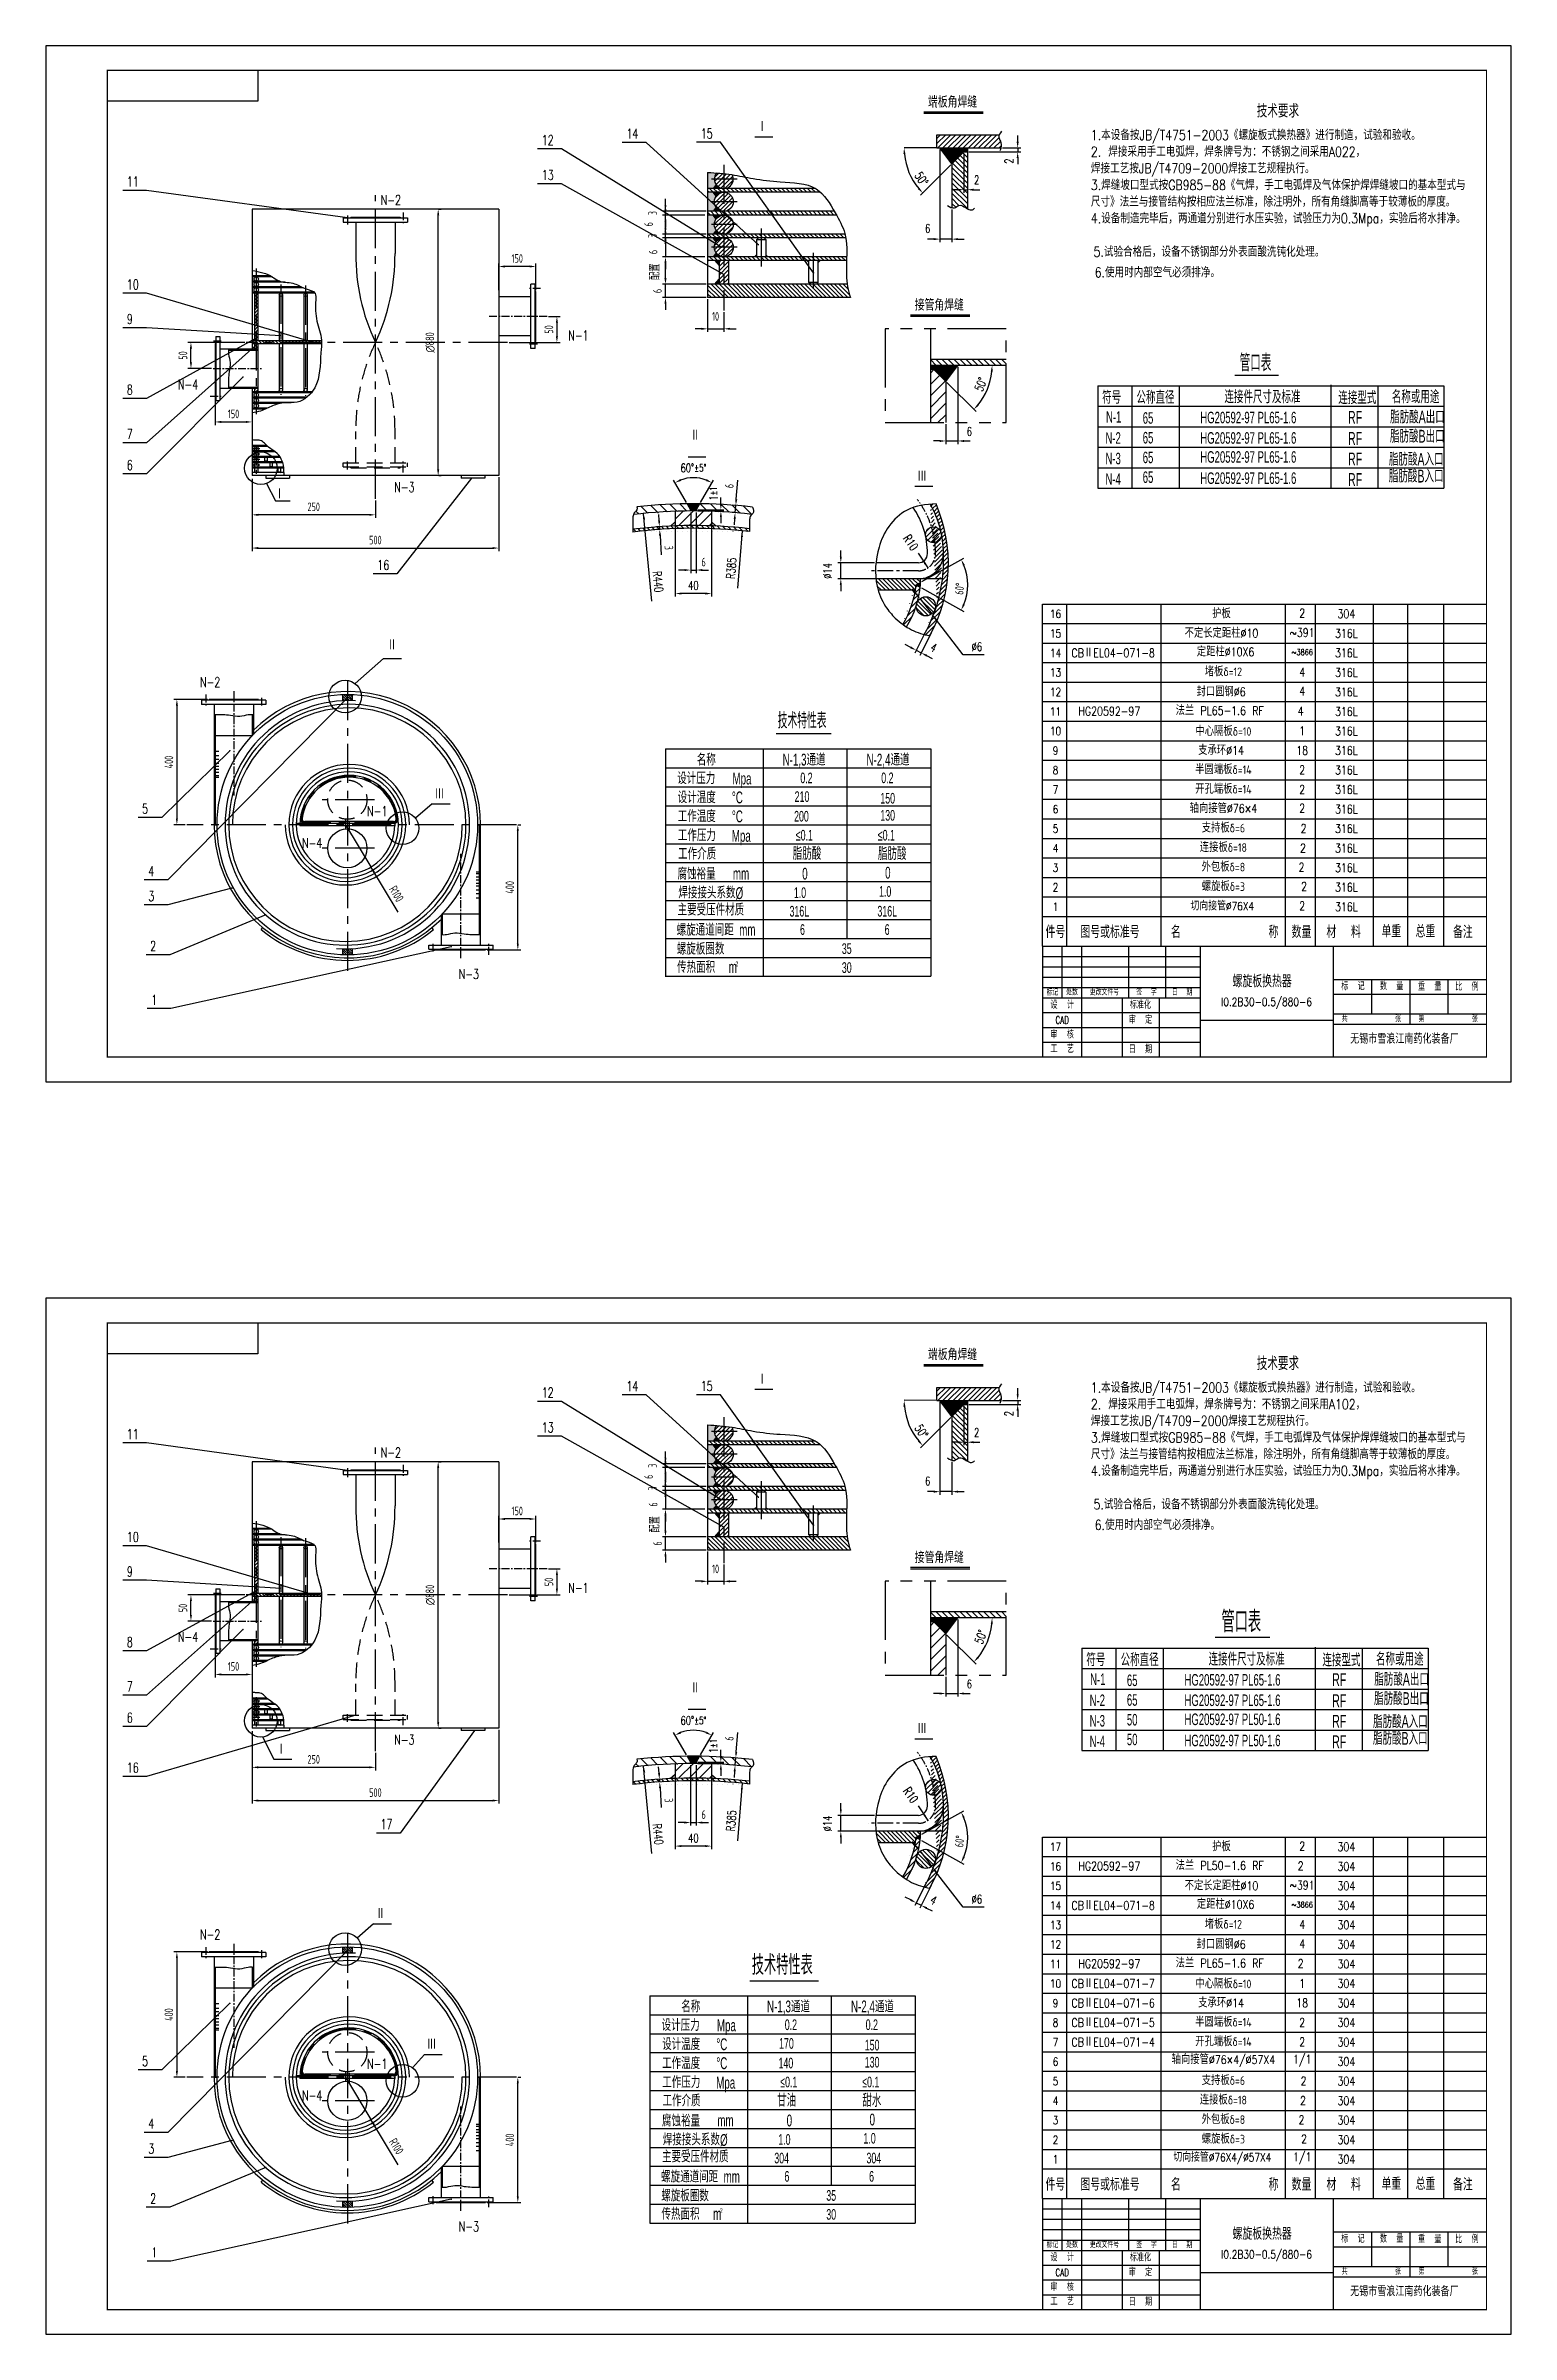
# Model space of a CAD drawing. Extents: x -7976 to 5804, y -7723 to 1555.
# Drawn here: x -7976 to -2036, y -7723 to 1555 of the extents above; entities that cross this region are included whole.
import ezdxf
from ezdxf.enums import TextEntityAlignment as Align

# ---------------------------------------------------------------- set-up
doc = ezdxf.new("R2010")
doc.units = 0
for name, pattern in [('CENTER', [50.8, 31.75, -6.35, 6.35, -6.35]), ('DASHED', [19.05, 12.7, -6.35]), ('PHANTOM2', [31.75, 15.875, -3.175, 3.175, -3.175, 3.175, -3.175])]:
    doc.linetypes.add(name, pattern=pattern)
doc.layers.get('0').update_dxf_attribs({"linetype": 'CONTINUOUS'})
doc.layers.get('DEFPOINTS').update_dxf_attribs({"linetype": 'CONTINUOUS'})
for name, color, linetype in [('1轮廓实线层', 7, 'CONTINUOUS'), ('2细线层', 3, 'CONTINUOUS'), ('3中心线层', 1, 'CENTER'), ('6文字层', 3, 'CONTINUOUS'), ('A', 2, 'CONTINUOUS'), ('B', 7, 'CONTINUOUS'), ('LAYER2', 3, 'CONTINUOUS'), ('LAYER3', 1, 'CENTER'), ('LAYER4', 6, 'DASHED'), ('LAYER5', 2, 'CONTINUOUS'), ('LAYER6', 6, 'PHANTOM2')]:
    doc.layers.add(name, color=color, linetype=linetype)
doc.styles.add('HZ', font='theitc.shx', dxfattribs={"width": 0.7, "bigfont": 'hztxt.shx'})
doc.styles.add('PC_TEXTSTYLE', font='txt.shx', dxfattribs={"width": 0.8, "bigfont": 'hzfs.shx'})
doc.styles.get("Standard").update_dxf_attribs({"font": 'isocp.shx', "width": 0.707, "bigfont": 'hztxt.shx'})
doc.dimstyles.get("Standard").update_dxf_attribs({"dimscale": 10, "dimtxt": 3.5, "dimasz": 2.5, "dimexe": 1.25, "dimexo": 0.625, "dimgap": 1.5, "dimtad": 1, "dimdec": 0, "dimdsep": 46, "dimtxsty": 'Standard', "dimcen": 2.5, "dimadec": 0, "dimazin": 0, "dimtfac": 1, "dimtdec": 4, "dimtmove": 0, "dimatfit": 3, "dimfxl": 0, "dimtolj": 1, "dimtzin": 0, "dimarcsym": 0})
pattern_1 = [(45, (-5755.377, -2733.671), (-8.63486, 8.63486), [])]
pattern_2 = [(315, (-3769.961, 722.227), (8.63486, 8.63486), [])]
pattern_3 = [(315, (-5088.948, -8234.0954), (4.490128, 4.490128), [])]
pattern_4 = [(45, (-6980.942, -6278.878), (-6.735192, 6.735192), [])]
pattern_5 = [(45, (-6980.942, -11356.868), (-6.735192, 6.735192), [])]
pattern_6 = [(315, (-5088.948, -13312.0856), (4.490128, 4.490128), [])]
pattern_7 = [(45, (-5755.377, -7811.661), (-8.63486, 8.63486), [])]
pattern_8 = [(315, (-3769.961, -4355.764), (8.63486, 8.63486), [])]

msp = doc.modelspace()

# ---------------------------------------------------------------- texts
at = {"layer": '2细线层', "style": 'PC_TEXTSTYLE'}
for s, height, width, p in [('端板角焊缝', 46.15, 0.75, (-4399.6, 1303.7)), ('5.试验合格后，设备不锈钢部分外表面酸洗钝化处理。', 40.5, 0.8, (-3728.4, 699.1)), ('6.使用时内部空气必须排净。', 40.5, 0.8, (-3724, 615.6)), ('接管角焊缝', 46.15, 0.75, (-4453.3, 480.9)), ('端板角焊缝', 46.15, 0.75, (-4399.6, -3774.2)), ('5.试验合格后，设备不锈钢部分外表面酸洗钝化处理。', 40.5, 0.8, (-3728.4, -4378.9)), ('6.使用时内部空气必须排净。', 40.5, 0.8, (-3724, -4462.4)), ('接管角焊缝', 46.15, 0.75, (-4453.3, -4597.1))]:
    msp.add_text(s, height=height, dxfattribs=dict(at, width=width)).set_placement(p)
for s, insert, char_height, attachment_point in [('1.本设备按JB/T4751-2003《螺旋板式换热器》进行制造，试验和验收。\\P2. 焊接采用手工电弧焊，焊条牌号为：不锈钢之间采用A022，\\P焊接工艺按JB/T4709-2000焊接工艺规程执行。\\P3.焊缝坡口型式按GB985-88《气焊，手工电弧焊及气体保护焊焊缝坡口的基本型式与\\P尺寸》法兰与接管结构按相应法兰标准，除注明外，所有角缝脚高等于较薄板的厚度。\\P4.设备制造完毕后，两通道分别进行水压实验，试验压力为0.3Mpa，实验后将水排净。', (-3739.4, 1212.9), 40.5, 1), ('16', (-3882.6, -748.8), 32.99, 5), ('护板', (-3210, -748.6), 35, 5), ('2', (-2882.8, -745.6), 35, 5), ('304', (-2703.7, -748.7), 35, 5), ('15', (-3882.6, -828), 32.99, 5), ('不定长定距柱%%c10', (-3210, -827.8), 35, 5), ('~391', (-2882.8, -824.7), 35, 5), ('316L', (-2703.7, -827.9), 35, 5), ('14', (-3882.6, -907.1), 32.99, 5), ('CBⅡEL04-071-8', (-3649.2, -907.1), 35, 5), ('定距柱%%c10X6', (-3193.4, -903.3), 35, 5), ('~3866', (-2882.8, -903.9), 23.08, 5), ('316L', (-2703.7, -907), 35, 5), ('13', (-3882.6, -986.3), 32.99, 5), ('堵板δ=12', (-3202.2, -984), 35, 5), ('4', (-2882.9, -984.5), 35, 5), ('316L', (-2703.7, -986.2), 35, 5), ('12', (-3882.6, -1065.5), 32.99, 5), ('封口圆钢%%c6', (-3211.7, -1065.3), 35, 5), ('4', (-2882.8, -1062.2), 35, 5), ('316L', (-2703.7, -1065.4), 35, 5), ('11', (-3882.6, -1144.6), 32.99, 5), ('HG20592-97', (-3664.5, -1143.2), 35, 5), ('法兰 PL65-1.6 RF', (-3217.3, -1141.5), 35, 5), ('中心隔板δ=10', (-3202.2, -1225.8), 35, 5), ('4', (-2889, -1142.8), 35, 5), ('1', (-2882.9, -1223.2), 35, 5), ('316L', (-2703.7, -1144.5), 35, 5), ('10', (-3882.6, -1223.8), 32.99, 5), ('9', (-3882.6, -1303), 33, 5), ('支承环%%c14', (-3211.7, -1302.8), 35, 5), ('18', (-2882.9, -1302.3), 35, 5), ('316L', (-2703.7, -1223.7), 35, 5), ('316L', (-2703.7, -1302.9), 35, 5), ('8', (-3882.6, -1382.1), 33, 5), ('半圆端板δ=14', (-3202.2, -1380.8), 35, 5), ('2', (-2882.9, -1381.1), 35, 5), ('316L', (-2703.7, -1382), 35, 5), ('7', (-3882.6, -1461.3), 33, 5), ('开孔端板δ=14', (-3202.2, -1460), 35, 5), ('2', (-2882.9, -1460.3), 35, 5), ('316L', (-2703.7, -1461.2), 35, 5), ('6', (-3882.6, -1540.5), 33, 5), ('轴向接管%%C76×4', (-3202.2, -1538.2), 35, 5), ('2', (-2882.9, -1536.6), 35, 5), ('316L', (-2703.7, -1540.4), 35, 5), ('5', (-3882.6, -1619.6), 33, 5), ('支持板δ=6', (-3202.2, -1617.4), 35, 5), ('2', (-2877.4, -1618.8), 35, 5), ('316L', (-2703.7, -1619.5), 35, 5), ('4', (-3882.6, -1698.8), 33, 5), ('3', (-3882.6, -1778), 33, 5), ('连接板δ=18', (-3202.2, -1696.5), 35, 5), ('外包板δ=8', (-3202.2, -1775.7), 35, 5), ('2', (-2885.6, -1775.8), 35, 5), ('2', (-2879.4, -1698.4), 35, 5), ('316L', (-2703.7, -1698.7), 35, 5), ('316L', (-2703.7, -1777.9), 35, 5), ('2', (-3882.6, -1857.1), 33, 5), ('螺旋板δ=3', (-3202.2, -1854.9), 35, 5), ('2', (-2875.2, -1853.9), 35, 5), ('316L', (-2703.7, -1857), 35, 5), ('1', (-3882.6, -1936.3), 33, 5), ('切向接管%%c76X4', (-3206.7, -1933.9), 33.264, 5), ('2', (-2882.9, -1932.4), 35, 5), ('316L', (-2703.7, -1936.2), 35, 5), ('I0.2B30-0.5/880-6', (-3027.5, -2327.4), 33.25, 5), ('1.本设备按JB/T4751-2003《螺旋板式换热器》进行制造，试验和验收。\\P2. 焊接采用手工电弧焊，焊条牌号为：不锈钢之间采用A102，\\P焊接工艺按JB/T4709-2000焊接工艺规程执行。\\P3.焊缝坡口型式按GB985-88《气焊，手工电弧焊及气体保护焊焊缝坡口的基本型式与\\P尺寸》法兰与接管结构按相应法兰标准，除注明外，所有角缝脚高等于较薄板的厚度。\\P4.设备制造完毕后，两通道分别进行水压实验，试验压力为0.3Mpa，实验后将水排净。', (-3739.4, -3865.1), 40.5, 1), ('17', (-3882.6, -5747.6), 32.99, 5), ('护板', (-3210, -5747.5), 35, 5), ('2', (-2882.8, -5744.4), 35, 5), ('304', (-2703.7, -5747.5), 35, 5), ('16', (-3882.6, -5826.8), 32.99, 5), ('HG20592-97', (-3664.5, -5825.4), 35, 5), ('法兰 PL50-1.6 RF', (-3217.3, -5823.7), 35, 5), ('2', (-2889, -5825), 35, 5), ('304', (-2703.7, -5826.7), 35, 5), ('15', (-3882.6, -5905.9), 32.99, 5), ('不定长定距柱%%c10', (-3210, -5905.8), 35, 5), ('~391', (-2882.8, -5902.7), 35, 5), ('304', (-2703.7, -5905.8), 35, 5), ('14', (-3882.6, -5985.1), 32.99, 5), ('CBⅡEL04-071-8', (-3649.2, -5985.1), 35, 5), ('定距柱%%c10X6', (-3193.4, -5981.3), 35, 5), ('~3866', (-2882.8, -5981.9), 23.08, 5), ('304', (-2703.7, -5985), 35, 5), ('13', (-3882.6, -6064.3), 32.99, 5), ('封口圆钢%%c6', (-3211.7, -6143.3), 35, 5), ('堵板δ=12', (-3202.2, -6062), 35, 5), ('4', (-2882.9, -6062.5), 35, 5), ('4', (-2882.8, -6140.2), 35, 5), ('304', (-2703.7, -6064.2), 35, 5), ('12', (-3882.6, -6143.4), 32.99, 5), ('11', (-3882.6, -6222.6), 32.99, 5), ('HG20592-97', (-3664.5, -6221.2), 35, 5), ('法兰 PL65-1.6 RF', (-3217.3, -6219.5), 35, 5), ('2', (-2889, -6220.8), 35, 5), ('304', (-2703.7, -6143.3), 35, 5), ('304', (-2703.7, -6222.5), 35, 5), ('10', (-3882.6, -6301.8), 32.99, 5), ('CBⅡEL04-071-7', (-3649.2, -6301.8), 35, 5), ('中心隔板δ=10', (-3202.2, -6303.7), 35, 5), ('1', (-2882.9, -6301.2), 35, 5), ('304', (-2703.7, -6301.7), 35, 5), ('9', (-3882.6, -6380.9), 33, 5), ('CBⅡEL04-071-6', (-3649.2, -6380.9), 35, 5), ('支承环%%c14', (-3211.7, -6380.8), 35, 5), ('18', (-2882.9, -6380.3), 35, 5), ('304', (-2703.7, -6380.8), 35, 5), ('8', (-3882.6, -6460.1), 33, 5), ('CBⅡEL04-071-5', (-3649.2, -6460.1), 35, 5), ('半圆端板δ=14', (-3202.2, -6458.8), 35, 5), ('2', (-2882.9, -6459.1), 35, 5), ('304', (-2703.7, -6460), 35, 5), ('7', (-3882.6, -6539.3), 33, 5), ('CBⅡEL04-071-4', (-3649.2, -6539.3), 35, 5), ('轴向接管%%C76×4/%%c57X4', (-3202.2, -6616.2), 35, 5), ('开孔端板δ=14', (-3202.2, -6538), 35, 5), ('1/1', (-2882.9, -6614.6), 35, 5), ('2', (-2882.9, -6538.3), 35, 5), ('304', (-2703.7, -6539.2), 35, 5), ('6', (-3882.6, -6618.4), 33, 5), ('支持板δ=6', (-3202.2, -6695.4), 35, 5), ('2', (-2877.4, -6696.8), 35, 5), ('304', (-2703.7, -6618.3), 35, 5), ('304', (-2703.7, -6697.5), 35, 5), ('5', (-3882.6, -6697.6), 33, 5), ('4', (-3882.6, -6776.8), 33, 5), ('连接板δ=18', (-3202.2, -6774.5), 35, 5), ('2', (-2879.4, -6776.3), 35, 5), ('304', (-2703.7, -6776.7), 35, 5), ('3', (-3882.6, -6855.9), 33, 5), ('外包板δ=8', (-3202.2, -6853.7), 35, 5), ('2', (-2885.6, -6853.8), 35, 5), ('304', (-2703.7, -6855.8), 35, 5), ('2', (-3882.6, -6935.1), 33, 5), ('螺旋板δ=3', (-3202.2, -6932.9), 35, 5), ('2', (-2875.2, -6931.9), 35, 5), ('304', (-2703.7, -6935), 35, 5), ('1', (-3882.6, -7014.3), 33, 5), ('切向接管%%c76X4/%%c57X4', (-3206.7, -7011.9), 33.264, 5), ('1/1', (-2882.9, -7010.4), 35, 5), ('304', (-2703.7, -7014.2), 35, 5), ('I0.2B30-0.5/880-6', (-3027.5, -7405.4), 33.25, 5)]:
    msp.add_mtext(s, dxfattribs=dict(at, insert=insert, char_height=char_height, attachment_point=attachment_point))
at = {"layer": '6文字层', "style": 'PC_TEXTSTYLE', "width": 0.667}
for s, p in [('件号', (-3883.3, -2035.5)), ('图号或标准号', (-3661.8, -2035.5)), ('名           称', (-3197, -2035.5)), ('数量', (-2885.9, -2035.5)), ('材  料', (-2714.8, -2035.5)), ('单重', (-2521.8, -2033.1)), ('总重', (-2383.2, -2033.1)), ('备注', (-2231.4, -2035.5)), ('件号', (-3883.3, -7113.5)), ('图号或标准号', (-3661.8, -7113.5)), ('名           称', (-3197, -7113.5)), ('数量', (-2885.9, -7113.5)), ('材  料', (-2714.8, -7113.5)), ('单重', (-2521.8, -7111.1)), ('总重', (-2383.2, -7111.1)), ('备注', (-2231.4, -7113.5))]:
    msp.add_text(s, height=50, dxfattribs=at).set_placement(p, align=Align.MIDDLE)
at = {"layer": '6文字层', "ltscale": 5, "style": 'PC_TEXTSTYLE', "width": 0.667}
for p in [(-3165, -2262.7), (-3165, -7340.7)]:
    msp.add_text('螺旋板换热器', height=49.92, dxfattribs=at).set_placement(p)
at = {"layer": '6文字层', "char_height": 53.63, "attachment_point": 1, "style": 'PC_TEXTSTYLE'}
for insert in [(-3067.1, 1317.2), (-3067.1, -3760.8)]:
    msp.add_mtext('技术要求', dxfattribs=dict(at, insert=insert))
at = {"layer": 'B', "style": 'HZ', "width": 0.618}
for s, height, p in [('管口表', 69.33, (-3136.3, 234.5)), ('符号', 52, (-3693.8, 102.9)), ('公称直径', 52, (-3554.7, 102.9)), ('连接件尺寸及标准', 52, (-3198.1, 105.4)), ('连接型式', 52, (-2736.5, 101.8)), ('名称或用途', 52, (-2519.5, 105.4)), ('N-1', 46.8, (-3678, 26.3)), ('65', 46.8, (-3529.2, 22.2)), ('HG20592-97 PL65-1.6', 46.8, (-3295.8, 23.9)), ('RF', 52, (-2697.1, 22.1)), ('N-2', 46.8, (-3680.3, -59)), ('65', 46.8, (-3529.2, -57.8)), ('65', 46.8, (-3529.2, -137.8)), ('HG20592-97 PL65-1.6', 46.8, (-3295.8, -58.9)), ('HG20592-97 PL65-1.6', 46.8, (-3295.8, -136)), ('RF', 52, (-2697.1, -63.5)), ('脂肪酸A入口', 52, (-2531.3, -147.9)), ('N-3', 46.8, (-3680.3, -142.2)), ('N-4', 46.8, (-3680.3, -225.4)), ('65', 46.8, (-3529.2, -217.8)), ('HG20592-97 PL65-1.6', 46.8, (-3295.8, -221.8)), ('RF', 52, (-2697.1, -146.7)), ('RF', 52, (-2697.1, -229.9)), ('管口表', 86.67, (-3210.1, -4877.7)), ('符号', 52, (-3758, -5014.9)), ('公称直径', 52, (-3618.9, -5014.9)), ('连接件尺寸及标准', 52, (-3262.3, -5012.4)), ('连接型式', 52, (-2800.8, -5016)), ('名称或用途', 52, (-2583.7, -5012.4)), ('N-1', 46.8, (-3742.2, -5091.4)), ('65', 46.8, (-3593.4, -5095.6)), ('HG20592-97 PL65-1.6', 46.8, (-3360, -5093.8)), ('RF', 52, (-2761.3, -5095.7)), ('N-2', 46.8, (-3744.5, -5176.7)), ('65', 46.8, (-3593.4, -5175.5)), ('HG20592-97 PL65-1.6', 46.8, (-3360, -5176.6)), ('RF', 52, (-2761.3, -5181.2)), ('N-3', 46.8, (-3744.5, -5259.9)), ('50', 46.8, (-3593.4, -5255.5)), ('50', 46.8, (-3593.4, -5335.5)), ('HG20592-97 PL50-1.6', 46.8, (-3360, -5253.8)), ('RF', 52, (-2761.3, -5264.4)), ('脂肪酸A入口', 52, (-2595.5, -5265.6)), ('N-4', 46.8, (-3744.5, -5343.1)), ('HG20592-97 PL50-1.6', 46.8, (-3360, -5339.5)), ('RF', 52, (-2761.3, -5347.6))]:
    msp.add_text(s, height=height, dxfattribs=at).set_placement(p)
at = {"layer": 'B', "lineweight": -2, "style": 'HZ', "width": 0.618}
for s, height, p in [('脂肪酸B出口', 52, (-2527.1, -54.5)), ('脂肪酸A出口', 52, (-2526.4, 23.4)), ('脂肪酸B入口', 52, (-2531.5, -216.1)), ('技术特性表', 64, (-5008.7, -1213.2)), ('设计压力', 48, (-5416.2, -1438.9)), ('名称', 48, (-5336.7, -1363.7)), ('N-1,3通道', 48, (-4989.1, -1363.7)), ('0.2', 43.2, (-4917, -1435.4)), ('N-2,4通道', 48, (-4648.7, -1363.7)), ('0.2', 43.2, (-4589, -1435.1)), ('设计温度', 48, (-5414.1, -1516.3)), ('%%DC', 48, (-5194.5, -1516.9)), ('Mpa', 48, (-5192.2, -1440.2)), ('210', 43.2, (-4940, -1511.2)), ('150', 43.2, (-4592.8, -1517.9)), ('工作温度', 48, (-5414.1, -1593.1)), ('%%DC', 48, (-5194.5, -1593.7)), ('200', 43.2, (-4942.3, -1590.8)), ('130', 43.2, (-4592.8, -1587.1)), ('工作压力', 48, (-5413.7, -1670.3)), ('Mpa', 48, (-5195.1, -1672.7)), ('≤0.1', 43.2, (-4935.4, -1667.6)), ('≤0.1', 43.2, (-4603, -1667.6)), ('工作介质', 48, (-5412.6, -1745)), ('脂肪酸', 52, (-4947.8, -1745.9)), ('脂肪酸', 52, (-4602.5, -1746.6)), ('腐蚀裕量', 48, (-5414.7, -1826.6)), ('焊接接头系数', 48, (-5411.3, -1902.6)), ('mm', 48, (-5190.4, -1826)), (' %%C', 48, (-5190.4, -1905)), ('0', 48, (-4909.4, -1826)), ('1.0', 43.2, (-4598, -1895.8)), ('0', 48, (-4573.4, -1822.1)), ('主要受压件材质', 48, (-5414.7, -1971.7)), ('316L', 43.2, (-4960.8, -1975.8)), ('1.0', 43.2, (-4943.3, -1900.6)), ('316L', 43.2, (-4604.6, -1975.8)), ('螺旋通道间距  mm', 48, (-5418.3, -2053.5)), ('6', 43.2, (-4918.3, -2050.1)), ('6', 43.2, (-4575.2, -2050.1)), ('螺旋板圈数', 48, (-5417.7, -2130.3)), ('35', 43.2, (-4748.7, -2127.5)), ('传热面积     m', 48, (-5416.8, -2204.8)), ('2', 19.2, (-5179.9, -2177.3)), ('30', 43.2, (-4748.7, -2204.3)), ('脂肪酸A出口', 52, (-2590.6, -5094.3)), ('脂肪酸B出口', 52, (-2591.4, -5172.2)), ('脂肪酸B入口', 52, (-2595.8, -5333.8)), ('技术特性表', 80, (-5113.8, -6266.2)), ('名称', 48, (-5399.8, -6418.6)), ('N-1,3通道', 48, (-5052.1, -6418.6)), ('N-2,4通道', 48, (-4711.8, -6418.6)), ('设计压力', 48, (-5479.3, -6493.9)), ('Mpa', 48, (-5255.3, -6495.2)), ('0.2', 43.2, (-4980.1, -6490.3)), ('0.2', 43.2, (-4652.1, -6490)), ('设计温度', 48, (-5477.2, -6571.3)), ('%%DC', 48, (-5257.6, -6571.8)), ('170', 43.2, (-5003.1, -6566.1)), ('150', 43.2, (-4655.9, -6572.8)), ('工作温度', 48, (-5477.2, -6648.1)), ('工作压力', 48, (-5476.7, -6725.3)), ('%%DC', 48, (-5257.6, -6648.6)), ('Mpa', 48, (-5258.2, -6727.6)), ('140', 43.2, (-5005.4, -6645.7)), ('≤0.1', 43.2, (-4998.4, -6722.5)), ('≤0.1', 43.2, (-4666.1, -6722.5)), ('130', 43.2, (-4655.8, -6642.1)), ('工作介质', 48, (-5475.7, -6800)), ('甘油', 52, (-5010.9, -6800.9)), ('甜水', 52, (-4665.5, -6801.6)), ('腐蚀裕量', 48, (-5477.8, -6881.5)), ('mm', 48, (-5253.5, -6880.9)), ('0', 48, (-4972.5, -6880.9)), ('0', 48, (-4636.5, -6877.1)), ('焊接接头系数', 48, (-5474.4, -6957.6)), (' %%C', 48, (-5253.5, -6959.9)), ('1.0', 43.2, (-5006.4, -6955.5)), ('1.0', 43.2, (-4661.1, -6950.7)), ('主要受压件材质', 48, (-5477.8, -7026.7)), ('304', 43.2, (-5022.6, -7030.8)), ('304', 43.2, (-4649, -7030.8)), ('螺旋通道间距  mm', 48, (-5481.4, -7108.4)), ('螺旋板圈数', 48, (-5480.8, -7185.2)), ('6', 43.2, (-4981.4, -7105.1)), ('35', 43.2, (-4811.8, -7182.4)), ('6', 43.2, (-4638.3, -7105.1)), ('传热面积     m', 48, (-5479.9, -7259.7)), ('2', 19.2, (-5243, -7232.3)), ('30', 43.2, (-4811.8, -7259.2))]:
    msp.add_text(s, height=height, dxfattribs=at).set_placement(p)
at = {"layer": 'LAYER2'}
for s, insert, char_height, attachment_point in [('\\Fromans.shx,gbcbig.shx;14', (-5622, 1198.4), 40, 4), ('\\Fromans.shx,gbcbig.shx;15', (-5320.7, 1198.7), 40, 4), ('\\Ftxt.shx,hzfs.shx;Ⅰ', (-5091.4, 1227.4), 46.154, 4), ('\\Fromans.shx,gbcbig.shx;12', (-5965.1, 1172.2), 40, 4), ('\\Fromans.shx,gbcbig.shx;11', (-7647, 1003.9), 40, 4), ('\\Fromans.shx,gbcbig.shx;13', (-5965.1, 1030.8), 40, 4), ('\\Ftxt.shx,hzfs.shx;N-2', (-6617.8, 929.3), 40, 4), ('\\Fromans.shx,gbcbig.shx;10', (-7647, 586.8), 40, 4), ('\\Fromans.shx,gbcbig.shx;9', (-7647, 446.8), 40, 4), ('\\Ftxt.shx,hzfs.shx;N-1', (-5857.8, 380.1), 40, 4), ('\\Ftxt.shx,hzfs.shx;N-4', (-7440.2, 181.5), 40, 4), ('\\Fromans.shx,gbcbig.shx;8', (-7647, 160.5), 40, 4), ('\\Fromans.shx,gbcbig.shx;7', (-7647, -19.4), 40, 4), ('\\Ftxt.shx,hzfs.shx;Ⅱ', (-5362.5, -24), 46.154, 4), ('\\Fromans.shx,gbcbig.shx;6', (-7647, -145.5), 40, 4), ('\\Ftxt.shx,hzfs.shx;Ⅲ', (-4443.2, -189.5), 46.154, 4), ('\\Ftxt.shx,hzfs.shx;Ⅰ', (-7047.4, -261.4), 46.154, 4), ('\\Ftxt.shx,hzfs.shx;N-3', (-6563.3, -235.2), 40, 4), ('\\Fromans.shx,gbcbig.shx;16', (-6631.9, -550.6), 40, 4), ('\\Ftxt.shx,hzfs.shx;Ⅱ', (-6591.3, -873.9), 46.154, 4), ('\\Ftxt.shx,hzfs.shx;N-2', (-7350.5, -1025.2), 40, 4), ('\\Ftxt.shx,hzfs.shx;Ⅲ', (-6399.2, -1477.4), 46.154, 4), ('\\Ftxt.shx,hzfs.shx;5', (-7585, -1538.4), 40, 4), ('\\Ftxt.shx,hzfs.shx;N-1', (-6673.3, -1548.9), 40, 4), ('\\Ftxt.shx,hzfs.shx;N-4', (-6936.9, -1677.5), 40, 4), ('\\Ftxt.shx,hzfs.shx;4', (-7560.2, -1791.6), 40, 4), ('\\Ftxt.shx,hzfs.shx;3', (-7560.2, -1893.3), 40, 4), ('\\Ftxt.shx,hzfs.shx;2', (-7552.5, -2095.1), 40, 4), ('\\Ftxt.shx,hzfs.shx;N-3', (-6302.1, -2208.9), 40, 4), ('\\Ftxt.shx,hzfs.shx;1', (-7547.8, -2313.5), 40, 4), ('\\Ftxt.shx,hzfs.shx;无锡市雪浪江南药化装备厂', (-2468.5, -2472.2), 38.4, 5), ('\\Fromans.shx,gbcbig.shx;12', (-5965.1, -3905.8), 40, 4), ('\\Fromans.shx,gbcbig.shx;14', (-5622, -3879.6), 40, 4), ('\\Fromans.shx,gbcbig.shx;15', (-5320.7, -3879.3), 40, 4), ('\\Ftxt.shx,hzfs.shx;Ⅰ', (-5091.4, -3850.6), 46.154, 4), ('\\Fromans.shx,gbcbig.shx;11', (-7647, -4074.1), 40, 4), ('\\Fromans.shx,gbcbig.shx;13', (-5965.1, -4047.2), 40, 4), ('\\Ftxt.shx,hzfs.shx;N-2', (-6617.8, -4148.7), 40, 4), ('\\Fromans.shx,gbcbig.shx;10', (-7647, -4491.2), 40, 4), ('\\Fromans.shx,gbcbig.shx;9', (-7647, -4631.2), 40, 4), ('\\Ftxt.shx,hzfs.shx;N-1', (-5857.8, -4697.8), 40, 4), ('\\Fromans.shx,gbcbig.shx;8', (-7647, -4917.5), 40, 4), ('\\Ftxt.shx,hzfs.shx;N-4', (-7440.2, -4896.5), 40, 4), ('\\Fromans.shx,gbcbig.shx;7', (-7647, -5097.4), 40, 4), ('\\Ftxt.shx,hzfs.shx;Ⅱ', (-5362.5, -5102), 46.154, 4), ('\\Fromans.shx,gbcbig.shx;6', (-7647, -5223.5), 40, 4), ('\\Ftxt.shx,hzfs.shx;Ⅲ', (-4443.2, -5267.5), 46.154, 4), ('\\Ftxt.shx,hzfs.shx;Ⅰ', (-7041.1, -5350.9), 46.154, 4), ('\\Ftxt.shx,hzfs.shx;N-3', (-6563.3, -5313.2), 40, 4), ('\\Fromans.shx,gbcbig.shx;16', (-7647, -5426.4), 40, 4), ('\\Fromans.shx,gbcbig.shx;17', (-6618.8, -5655.8), 40, 4), ('\\Ftxt.shx,hzfs.shx;Ⅱ', (-6638.3, -6017.7), 46.154, 4), ('\\Ftxt.shx,hzfs.shx;N-2', (-7350.5, -6103.2), 40, 4), ('\\Ftxt.shx,hzfs.shx;Ⅲ', (-6431.2, -6547.6), 46.154, 4), ('\\Ftxt.shx,hzfs.shx;5', (-7585, -6616.4), 40, 4), ('\\Ftxt.shx,hzfs.shx;N-1', (-6673.3, -6626.9), 40, 4), ('\\Ftxt.shx,hzfs.shx;N-4', (-6936.9, -6755.5), 40, 4), ('\\Ftxt.shx,hzfs.shx;4', (-7560.2, -6869.6), 40, 4), ('\\Ftxt.shx,hzfs.shx;3', (-7560.2, -6971.3), 40, 4), ('\\Ftxt.shx,hzfs.shx;2', (-7552.5, -7173.1), 40, 4), ('\\Ftxt.shx,hzfs.shx;N-3', (-6302.1, -7286.9), 40, 4), ('\\Ftxt.shx,hzfs.shx;1', (-7547.8, -7391.5), 40, 4), ('\\Ftxt.shx,hzfs.shx;无锡市雪浪江南药化装备厂', (-2468.5, -7550.2), 38.4, 5)]:
    msp.add_mtext(s, dxfattribs=dict(at, insert=insert, char_height=char_height, attachment_point=attachment_point))
at = {"layer": 'LAYER5', "attachment_point": 5}
for s, insert, char_height in [('\\Ftxt.shx,hzfs.shx;标记', (-3894.9, -2283.4), 25), ('\\Ftxt.shx,hzfs.shx;设  计', (-3855.7, -2334.7), 30), ('\\Ftxt.shx,hzfs.shx;处数', (-3816, -2282.6), 25), ('\\Ftxt.shx,hzfs.shx;更改文件号', (-3684.3, -2282.6), 25), ('\\Ftxt.shx,hzfs.shx;标准化', (-3538.5, -2334.7), 30), ('\\Ftxt.shx,hzfs.shx;签  字', (-3513.8, -2282.6), 25), ('\\Ftxt.shx,hzfs.shx;日  期', (-3369.5, -2283.5), 25), ('\\Ftxt.shx,hzfs.shx;标  记', (-2677.3, -2259.3), 30), ('\\Ftxt.shx,hzfs.shx;数  量', (-2520.2, -2259.1), 30), ('\\Ftxt.shx,hzfs.shx;重  量', (-2365.9, -2260.7), 30), ('\\Ftxt.shx,hzfs.shx;比  例', (-2215.3, -2261), 30), ('\\Ftxt.shx,hzfs.shx;CAD', (-3855.7, -2395.2), 30), ('\\Ftxt.shx,hzfs.shx;审  定', (-3538.5, -2395.2), 30), ('\\Ftxt.shx,hzfs.shx;共           张', (-2602.3, -2391.3), 25), ('\\Ftxt.shx,hzfs.shx;第           张', (-2291.1, -2391.3), 25), ('\\Ftxt.shx,hzfs.shx;工  艺', (-3855.7, -2512.9), 30), ('\\Ftxt.shx,hzfs.shx;审  核', (-3855.7, -2455), 30), ('\\Ftxt.shx,hzfs.shx;日  期', (-3538.5, -2514.8), 30), ('\\Ftxt.shx,hzfs.shx;标  记', (-2677.3, -7337.3), 30), ('\\Ftxt.shx,hzfs.shx;数  量', (-2520.2, -7337.1), 30), ('\\Ftxt.shx,hzfs.shx;重  量', (-2365.9, -7338.7), 30), ('\\Ftxt.shx,hzfs.shx;比  例', (-2215.3, -7339), 30), ('\\Ftxt.shx,hzfs.shx;标记', (-3894.9, -7361.3), 25), ('\\Ftxt.shx,hzfs.shx;设  计', (-3855.7, -7412.7), 30), ('\\Ftxt.shx,hzfs.shx;处数', (-3816, -7360.6), 25), ('\\Ftxt.shx,hzfs.shx;更改文件号', (-3684.3, -7360.6), 25), ('\\Ftxt.shx,hzfs.shx;标准化', (-3538.5, -7412.7), 30), ('\\Ftxt.shx,hzfs.shx;签  字', (-3513.8, -7360.6), 25), ('\\Ftxt.shx,hzfs.shx;日  期', (-3369.5, -7361.5), 25), ('\\Ftxt.shx,hzfs.shx;审  核', (-3855.7, -7533), 30), ('\\Ftxt.shx,hzfs.shx;CAD', (-3855.7, -7473.1), 30), ('\\Ftxt.shx,hzfs.shx;审  定', (-3538.5, -7473.1), 30), ('\\Ftxt.shx,hzfs.shx;共           张', (-2602.3, -7469.3), 25), ('\\Ftxt.shx,hzfs.shx;第           张', (-2291.1, -7469.3), 25), ('\\Ftxt.shx,hzfs.shx;工  艺', (-3855.7, -7590.9), 30), ('\\Ftxt.shx,hzfs.shx;日  期', (-3538.5, -7592.8), 30)]:
    msp.add_mtext(s, dxfattribs=dict(at, insert=insert, char_height=char_height))

# ---------------------------------------------------------------- blocks, each defined once
blk = doc.blocks.new('*D44')
at = {"color": 0, "linetype": 'ByBlock'}
for p, q in [((-4233.6, 1124.2), (-4023.6, 1124.2)), ((-4097.9, 1140.3), (-4023.6, 1140.3)), ((-4036.1, 1165.3), (-4036.1, 1190.3)), ((-4036.1, 1140.3), (-4036.1, 1124.2)), ((-4036.1, 1140.3), (-4036.1, 1124.2)), ((-4036.1, 1099.2), (-4036.1, 1074.2))]:
    blk.add_line(p, q, dxfattribs=at)
for points in [[(-4040.3, 1165.3), (-4032, 1165.3), (-4036.1, 1140.3)], [(-4040.3, 1099.2), (-4032, 1099.2), (-4036.1, 1124.2)]]:
    blk.add_solid(points, dxfattribs=at)
at = {"layer": 'DEFPOINTS', "color": 0, "linetype": 'ByBlock'}
for p in [(-4239.9, 1124.2), (-4104.2, 1140.3), (-4036.1, 1124.2)]:
    blk.add_point(p, dxfattribs=at)
at = {"color": 0, "linetype": 'ByBlock', "insert": (-4071.4, 1086.9), "char_height": 35, "attachment_point": 5, "rotation": 90}
blk.add_mtext('\\A1;\\Ftxt.shx,hzfs.shx;2', dxfattribs=at)
blk = doc.blocks.new('*D42')
at = {"color": 0, "linetype": 'ByBlock'}
blk.add_line((-4307, 1071.2), (-4429.5, 948.7), dxfattribs=at)
blk.add_arc((-4237.8, 1140.3), 258.5, 185.54298, 219.45702, dxfattribs=at)
for points in [[(-4499.3, 1115.2), (-4491, 1115.6), (-4496.4, 1140.3)], [(-4434.4, 978.9), (-4440.5, 973.3), (-4420.6, 957.5)]]:
    blk.add_solid(points, dxfattribs=at)
at = {"layer": 'DEFPOINTS', "color": 0, "linetype": 'ByBlock'}
for p in [(-4547.6, 1140.3), (-4254, 1124.2), (-4239.9, 1140.3), (-4487.6, 1073.4), (-4302.6, 1075.6)]:
    blk.add_point(p, dxfattribs=at)
at = {"color": 0, "linetype": 'ByBlock', "insert": (-4426, 1015.1), "char_height": 35, "attachment_point": 5, "rotation": 303.66279}
blk.add_mtext('\\A1;\\Ftxt.shx,hzfs.shx;50°', dxfattribs=at)
blk = doc.blocks.new('*D41')
at = {"color": 0, "linetype": 'ByBlock'}
for p, q in [((-4351.1, 1134.1), (-4351.1, 758.1)), ((-4302.6, 891.3), (-4302.6, 758.1)), ((-4376.1, 770.6), (-4401.1, 770.6)), ((-4302.6, 770.6), (-4351.1, 770.6)), ((-4302.6, 770.6), (-4351.1, 770.6)), ((-4277.6, 770.6), (-4252.6, 770.6))]:
    blk.add_line(p, q, dxfattribs=at)
for points in [[(-4376.1, 774.8), (-4376.1, 766.4), (-4351.1, 770.6)], [(-4277.6, 774.8), (-4277.6, 766.4), (-4302.6, 770.6)]]:
    blk.add_solid(points, dxfattribs=at)
at = {"layer": 'DEFPOINTS', "color": 0, "linetype": 'ByBlock'}
for p in [(-4351.1, 1140.3), (-4302.6, 897.5), (-4351.1, 770.6)]:
    blk.add_point(p, dxfattribs=at)
at = {"color": 0, "linetype": 'ByBlock', "insert": (-4400.8, 813.5), "char_height": 35, "attachment_point": 5}
blk.add_mtext('\\A1;\\Ftxt.shx,hzfs.shx;6', dxfattribs=at)
blk = doc.blocks.new('*D43')
at = {"color": 0, "linetype": 'ByBlock'}
for p, q in [((-4254, 1117.9), (-4254, 958.4)), ((-4239.9, 1117.9), (-4239.9, 958.4)), ((-4279, 970.9), (-4304, 970.9)), ((-4254, 970.9), (-4239.9, 970.9)), ((-4254, 970.9), (-4239.9, 970.9)), ((-4214.9, 970.9), (-4189.9, 970.9))]:
    blk.add_line(p, q, dxfattribs=at)
for points in [[(-4279, 975.1), (-4279, 966.7), (-4254, 970.9)], [(-4214.9, 975.1), (-4214.9, 966.7), (-4239.9, 970.9)]]:
    blk.add_solid(points, dxfattribs=at)
at = {"layer": 'DEFPOINTS', "color": 0, "linetype": 'ByBlock'}
for p in [(-4254, 1124.2), (-4239.9, 1124.2), (-4239.9, 970.9)]:
    blk.add_point(p, dxfattribs=at)
at = {"color": 0, "linetype": 'ByBlock', "insert": (-4202.4, 1010.7), "char_height": 35, "attachment_point": 5}
blk.add_mtext('\\A1;\\Ftxt.shx,hzfs.shx;2', dxfattribs=at)
blk = doc.blocks.new('*D46')
at = {"color": 0, "linetype": 'ByBlock'}
blk.add_line((-4262.3, 348.1), (-4144.3, 230), dxfattribs=at)
blk.add_arc((-4331.5, 417.2), 252.2, 320.68105, 354.31895, dxfattribs=at)
for points in [[(-4084.7, 392.5), (-4076.3, 392.1), (-4079.3, 417.2)], [(-4133.3, 254.6), (-4139.4, 260.2), (-4153.1, 238.9)]]:
    blk.add_solid(points, dxfattribs=at)
at = {"layer": 'DEFPOINTS', "color": 0, "linetype": 'ByBlock'}
for p in [(-4329.5, 417.2), (-4315.3, 401), (-4021.8, 417.2), (-4266.7, 352.5), (-4113, 291.1)]:
    blk.add_point(p, dxfattribs=at)
at = {"color": 0, "linetype": 'ByBlock', "insert": (-4125.5, 340.7), "char_height": 35, "attachment_point": 5, "rotation": 69.60848}
blk.add_mtext('\\A1;\\Ftxt.shx,hzfs.shx;50°', dxfattribs=at)
blk = doc.blocks.new('*D45')
at = {"color": 0, "linetype": 'ByBlock'}
for p, q in [((-4218.2, 411), (-4218.2, 98.5)), ((-4291.7, 111), (-4316.7, 111)), ((-4266.7, 179.2), (-4266.7, 98.5)), ((-4266.7, 111), (-4218.2, 111)), ((-4266.7, 111), (-4218.2, 111)), ((-4193.2, 111), (-4168.2, 111))]:
    blk.add_line(p, q, dxfattribs=at)
for points in [[(-4291.7, 115.1), (-4291.7, 106.8), (-4266.7, 111)], [(-4193.2, 115.1), (-4193.2, 106.8), (-4218.2, 111)]]:
    blk.add_solid(points, dxfattribs=at)
at = {"layer": 'DEFPOINTS', "color": 0, "linetype": 'ByBlock'}
for p in [(-4218.2, 417.2), (-4266.7, 185.5), (-4218.2, 111)]:
    blk.add_point(p, dxfattribs=at)
at = {"color": 0, "linetype": 'ByBlock', "insert": (-4171.3, 149.5), "char_height": 35, "attachment_point": 5}
blk.add_mtext('\\A1;\\Ftxt.shx,hzfs.shx;6', dxfattribs=at)
blk = doc.blocks.new('*D47')
at = {"color": 0, "linetype": 'ByBlock'}
for p, q in [((-5149.4, -220.2), (-5142.9, -142.1)), ((-5158.4, -274.1), (-5166.3, -273.5)), ((-5156, -244.7), (-5163.9, -244)), ((-5153.9, -274.5), (-5151.4, -245.1)), ((-5155.9, -299.4), (-5158, -324.3))]:
    blk.add_line(p, q, dxfattribs=at)
for points in [[(-5160.1, -299.1), (-5151.8, -299.8), (-5153.9, -274.5)], [(-5153.5, -219.8), (-5145.2, -220.5), (-5151.4, -245.1)]]:
    blk.add_solid(points, dxfattribs=at)
at = {"layer": 'DEFPOINTS', "color": 0, "linetype": 'ByBlock'}
for p in [(-5152.2, -274.6), (-5151.4, -245.1), (-5149.8, -245.2)]:
    blk.add_point(p, dxfattribs=at)
at = {"color": 0, "linetype": 'ByBlock', "insert": (-5177.5, -166), "char_height": 35, "attachment_point": 5, "rotation": 85.27803}
blk.add_mtext('\\A1;6', dxfattribs=at)
blk = doc.blocks.new('*D48')
at = {"color": 0, "linetype": 'ByBlock'}
for p, q in [((-5458.4, -331.2), (-5473.1, -332.2)), ((-5457.7, -342.3), (-5472.4, -343.2)), ((-5462.2, -306.4), (-5463.8, -281.5)), ((-5460.6, -331.4), (-5459.9, -342.4)), ((-5458.3, -367.4), (-5453.3, -445.5))]:
    blk.add_line(p, q, dxfattribs=at)
for points in [[(-5458.1, -306.1), (-5466.4, -306.7), (-5460.6, -331.4)], [(-5454.2, -367.1), (-5462.5, -367.6), (-5459.9, -342.4)]]:
    blk.add_solid(points, dxfattribs=at)
at = {"layer": 'DEFPOINTS', "color": 0, "linetype": 'ByBlock'}
for p in [(-5459.9, -342.4), (-5452.1, -330.8), (-5451.4, -341.9)]:
    blk.add_point(p, dxfattribs=at)
at = {"color": 0, "linetype": 'ByBlock', "insert": (-5422.6, -416.8), "char_height": 35, "attachment_point": 5, "rotation": 273.67156}
blk.add_mtext('\\A1;3', dxfattribs=at)
blk = doc.blocks.new('*D51')
at = {"color": 0, "linetype": 'ByBlock'}
for p, q in [((-5338.1, 635.9), (-5338.1, 503.1)), ((-5272.7, 583.6), (-5272.7, 503.1)), ((-5363.1, 515.6), (-5388.1, 515.6)), ((-5338.1, 515.6), (-5272.7, 515.6)), ((-5338.1, 515.6), (-5272.7, 515.6)), ((-5247.7, 515.6), (-5222.7, 515.6))]:
    blk.add_line(p, q, dxfattribs=at)
for points in [[(-5363.1, 519.8), (-5363.1, 511.4), (-5338.1, 515.6)], [(-5247.7, 519.8), (-5247.7, 511.4), (-5272.7, 515.6)]]:
    blk.add_solid(points, dxfattribs=at)
at = {"layer": 'DEFPOINTS', "color": 0, "linetype": 'ByBlock'}
for p in [(-5338.1, 642.2), (-5272.7, 589.8), (-5272.7, 515.6)]:
    blk.add_point(p, dxfattribs=at)
at = {"color": 0, "linetype": 'ByBlock', "insert": (-5306, 565.9), "char_height": 35, "attachment_point": 5}
blk.add_mtext('\\A1;10', dxfattribs=at)
blk = doc.blocks.new('*D52')
at = {"color": 0, "linetype": 'ByBlock'}
for p, q in [((-5509.1, 721), (-5509.1, 746)), ((-5344.4, 696), (-5521.6, 696)), ((-5509.1, 642.2), (-5509.1, 696)), ((-5344.4, 642.2), (-5521.6, 642.2)), ((-5509.1, 617.2), (-5509.1, 592.2))]:
    blk.add_line(p, q, dxfattribs=at)
for points in [[(-5513.3, 721), (-5504.9, 721), (-5509.1, 696)], [(-5513.3, 617.2), (-5504.9, 617.2), (-5509.1, 642.2)]]:
    blk.add_solid(points, dxfattribs=at)
at = {"layer": 'DEFPOINTS', "color": 0, "linetype": 'ByBlock'}
for p in [(-5509.1, 696), (-5338.1, 696), (-5338.1, 642.2)]:
    blk.add_point(p, dxfattribs=at)
at = {"color": 0, "linetype": 'ByBlock', "insert": (-5541.6, 669.1), "char_height": 35, "attachment_point": 5, "rotation": 90}
blk.add_mtext('\\A1;6', dxfattribs=at)
blk = doc.blocks.new('*D53')
at = {"color": 0, "linetype": 'ByBlock'}
for p, q in [((-5350.1, 807.6), (-5521.6, 807.6)), ((-5509.1, 721), (-5509.1, 782.6)), ((-5350.1, 696), (-5521.6, 696))]:
    blk.add_line(p, q, dxfattribs=at)
for points in [[(-5513.3, 782.6), (-5504.9, 782.6), (-5509.1, 807.6)], [(-5513.3, 721), (-5504.9, 721), (-5509.1, 696)]]:
    blk.add_solid(points, dxfattribs=at)
at = {"layer": 'DEFPOINTS', "color": 0, "linetype": 'ByBlock'}
for p in [(-5509.1, 807.6), (-5343.9, 807.6), (-5343.9, 696)]:
    blk.add_point(p, dxfattribs=at)
at = {"color": 0, "linetype": 'ByBlock', "insert": (-5550.8, 746.8), "char_height": 35, "attachment_point": 5, "rotation": 90}
blk.add_mtext('\\A1;\\Ftxt.shx,hzfs.shx;配置', dxfattribs=at)
blk = doc.blocks.new('*D54')
at = {"color": 0, "linetype": 'ByBlock'}
for p, q in [((-5509.1, 909.5), (-5509.1, 934.5)), ((-5344.4, 884.5), (-5521.6, 884.5)), ((-5509.1, 884.5), (-5509.1, 807.6)), ((-5509.1, 884.5), (-5509.1, 807.6)), ((-5350.1, 807.6), (-5521.6, 807.6)), ((-5509.1, 782.6), (-5509.1, 757.6))]:
    blk.add_line(p, q, dxfattribs=at)
for points in [[(-5513.3, 909.5), (-5504.9, 909.5), (-5509.1, 884.5)], [(-5513.3, 782.6), (-5504.9, 782.6), (-5509.1, 807.6)]]:
    blk.add_solid(points, dxfattribs=at)
at = {"layer": 'DEFPOINTS', "color": 0, "linetype": 'ByBlock'}
for p in [(-5338.1, 884.5), (-5509.1, 807.6), (-5343.9, 807.6)]:
    blk.add_point(p, dxfattribs=at)
at = {"color": 0, "linetype": 'ByBlock', "insert": (-5559.1, 827.2), "char_height": 35, "attachment_point": 5, "rotation": 90}
blk.add_mtext('\\A1;6', dxfattribs=at)
blk = doc.blocks.new('*D55')
at = {"color": 0, "linetype": 'ByBlock'}
for p, q in [((-5509.1, 924.9), (-5509.1, 949.9)), ((-5344.4, 899.9), (-5521.6, 899.9)), ((-5344.4, 884.5), (-5521.6, 884.5)), ((-5509.1, 884.5), (-5509.1, 899.9)), ((-5509.1, 884.5), (-5509.1, 899.9)), ((-5509.1, 859.5), (-5509.1, 834.5))]:
    blk.add_line(p, q, dxfattribs=at)
for points in [[(-5513.3, 924.9), (-5504.9, 924.9), (-5509.1, 899.9)], [(-5513.3, 859.5), (-5504.9, 859.5), (-5509.1, 884.5)]]:
    blk.add_solid(points, dxfattribs=at)
at = {"layer": 'DEFPOINTS', "color": 0, "linetype": 'ByBlock'}
for p in [(-5509.1, 899.9), (-5338.1, 899.9), (-5338.1, 884.5)]:
    blk.add_point(p, dxfattribs=at)
at = {"color": 0, "linetype": 'ByBlock', "insert": (-5561.6, 892.2), "char_height": 35, "attachment_point": 5, "rotation": 90}
blk.add_mtext('\\A1;3', dxfattribs=at)
blk = doc.blocks.new('*D56')
at = {"color": 0, "linetype": 'ByBlock'}
for p, q in [((-5509.1, 1001.8), (-5509.1, 1026.8)), ((-5350.1, 976.8), (-5521.6, 976.8)), ((-5509.1, 899.9), (-5509.1, 976.8)), ((-5509.1, 899.9), (-5509.1, 976.8)), ((-5350.1, 899.9), (-5521.6, 899.9)), ((-5509.1, 874.9), (-5509.1, 849.9))]:
    blk.add_line(p, q, dxfattribs=at)
for points in [[(-5513.3, 1001.8), (-5504.9, 1001.8), (-5509.1, 976.8)], [(-5513.3, 874.9), (-5504.9, 874.9), (-5509.1, 899.9)]]:
    blk.add_solid(points, dxfattribs=at)
at = {"layer": 'DEFPOINTS', "color": 0, "linetype": 'ByBlock'}
for p in [(-5509.1, 976.8), (-5343.9, 976.8), (-5343.9, 899.9)]:
    blk.add_point(p, dxfattribs=at)
at = {"color": 0, "linetype": 'ByBlock', "insert": (-5577.6, 939.5), "char_height": 35, "attachment_point": 5, "rotation": 90}
blk.add_mtext('\\A1;6', dxfattribs=at)
blk = doc.blocks.new('*D57')
at = {"color": 0, "linetype": 'ByBlock'}
for p, q in [((-5509.1, 1017.2), (-5509.1, 1042.2)), ((-5344.4, 992.2), (-5521.6, 992.2)), ((-5355.9, 976.8), (-5521.6, 976.8)), ((-5509.1, 976.8), (-5509.1, 992.2)), ((-5509.1, 976.8), (-5509.1, 992.2)), ((-5509.1, 951.8), (-5509.1, 926.8))]:
    blk.add_line(p, q, dxfattribs=at)
for points in [[(-5513.3, 1017.2), (-5504.9, 1017.2), (-5509.1, 992.2)], [(-5513.3, 951.8), (-5504.9, 951.8), (-5509.1, 976.8)]]:
    blk.add_solid(points, dxfattribs=at)
at = {"layer": 'DEFPOINTS', "color": 0, "linetype": 'ByBlock'}
for p in [(-5509.1, 992.2), (-5349.7, 976.8), (-5338.1, 992.2)]:
    blk.add_point(p, dxfattribs=at)
at = {"color": 0, "linetype": 'ByBlock', "insert": (-5561.6, 984.5), "char_height": 35, "attachment_point": 5, "rotation": 90}
blk.add_mtext('\\A1;3', dxfattribs=at)
blk = doc.blocks.new('*D58')
at = {"color": 0, "linetype": 'ByBlock'}
blk.add_line((-5180.1, -566.6), (-5161.3, -333.2), dxfattribs=at)
blk.add_solid([(-5167.4, -357.8), (-5159.1, -358.4), (-5161.3, -333.2)], dxfattribs=at)
at = {"layer": 'DEFPOINTS', "color": 0, "linetype": 'ByBlock'}
for p in [(-5161.3, -333.2), (-5323, -2342.7)]:
    blk.add_point(p, dxfattribs=at)
at = {"color": 0, "linetype": 'ByBlock', "insert": (-5206.1, -485.1), "char_height": 35, "attachment_point": 5, "rotation": 85.39775}
blk.add_mtext('\\A1;\\Ftxt.shx,hzfs.shx;R385', dxfattribs=at)
blk = doc.blocks.new('*D59')
at = {"color": 0, "linetype": 'ByBlock'}
blk.add_line((-5485, -601.7), (-5518, -247.1), dxfattribs=at)
blk.add_solid([(-5511.5, -271.6), (-5519.8, -272.4), (-5518, -247.1)], dxfattribs=at)
at = {"layer": 'DEFPOINTS', "color": 0, "linetype": 'ByBlock'}
for p in [(-5518, -247.1), (-5323, -2342.7)]:
    blk.add_point(p, dxfattribs=at)
at = {"color": 0, "linetype": 'ByBlock', "insert": (-5459.7, -522.8), "char_height": 35, "attachment_point": 5, "rotation": 275.315}
blk.add_mtext('\\A1;\\Ftxt.shx,hzfs.shx;R440', dxfattribs=at)
blk = doc.blocks.new('*D60')
at = {"color": 0, "linetype": 'ByBlock'}
for p, q in [((-5351.4, -232.8), (-5403.8, -142)), ((-5294.7, -232.8), (-5242.3, -142))]:
    blk.add_line(p, q, dxfattribs=at)
blk.add_arc((-5323, -281.9), 149.1, 69.62022, 110.37978, dxfattribs=at)
for points in [[(-5373.2, -146), (-5376.7, -138.4), (-5397.6, -152.8)], [(-5269.3, -138.4), (-5272.9, -146), (-5248.5, -152.8)]]:
    blk.add_solid(points, dxfattribs=at)
at = {"layer": 'DEFPOINTS', "color": 0, "linetype": 'ByBlock'}
for p in [(-5297.1, -135.1), (-5348.3, -238.2), (-5334.1, -262.8), (-5312, -262.8), (-5297.8, -238.2)]:
    blk.add_point(p, dxfattribs=at)
at = {"color": 0, "linetype": 'ByBlock', "insert": (-5323, -93.1), "char_height": 35, "attachment_point": 5}
blk.add_mtext('\\A1;\\Ftxt.shx,hzfs.shx;60°\\H30;±5°', dxfattribs=at)
blk = doc.blocks.new('*D61')
at = {"color": 0, "linetype": 'ByBlock'}
for p, q in [((-5334.1, -273.9), (-5334.1, -519.5)), ((-5312, -273.9), (-5312, -519.5)), ((-5359.1, -507), (-5384.1, -507)), ((-5334.1, -507), (-5312, -507)), ((-5334.1, -507), (-5312, -507)), ((-5287, -507), (-5262, -507))]:
    blk.add_line(p, q, dxfattribs=at)
for points in [[(-5359.1, -502.9), (-5359.1, -511.2), (-5334.1, -507)], [(-5287, -502.9), (-5287, -511.2), (-5312, -507)]]:
    blk.add_solid(points, dxfattribs=at)
at = {"layer": 'DEFPOINTS', "color": 0, "linetype": 'ByBlock'}
for p in [(-5334.1, -267.6), (-5312, -267.6), (-5312, -507)]:
    blk.add_point(p, dxfattribs=at)
at = {"color": 0, "linetype": 'ByBlock', "insert": (-5281.7, -474.6), "char_height": 35, "attachment_point": 5}
blk.add_mtext('\\A1;6', dxfattribs=at)
blk = doc.blocks.new('*D62')
at = {"color": 0, "linetype": 'ByBlock'}
for p, q in [((-5396.9, -318.1), (-5396.9, -614.8)), ((-5249.2, -318.1), (-5249.2, -614.8)), ((-5274.2, -602.3), (-5371.9, -602.3))]:
    blk.add_line(p, q, dxfattribs=at)
for points in [[(-5371.9, -598.2), (-5371.9, -606.5), (-5396.9, -602.3)], [(-5274.2, -598.2), (-5274.2, -606.5), (-5249.2, -602.3)]]:
    blk.add_solid(points, dxfattribs=at)
at = {"layer": 'DEFPOINTS', "color": 0, "linetype": 'ByBlock'}
for p in [(-5396.9, -311.9), (-5249.2, -311.9), (-5396.9, -602.3)]:
    blk.add_point(p, dxfattribs=at)
at = {"color": 0, "linetype": 'ByBlock', "insert": (-5323, -569.8), "char_height": 35, "attachment_point": 5}
blk.add_mtext('\\A1;\\Ftxt.shx,hzfs.shx;40', dxfattribs=at)
blk = doc.blocks.new('*D63')
at = {"color": 0, "linetype": 'ByBlock'}
for p, q in [((-5305.7, -262.8), (-5199.3, -262.8)), ((-5305.7, -267.6), (-5199.3, -267.6)), ((-5211.8, -237.8), (-5211.8, -212.8)), ((-5211.8, -262.8), (-5211.8, -267.6)), ((-5211.8, -262.8), (-5211.8, -267.6)), ((-5211.8, -292.6), (-5211.8, -317.6))]:
    blk.add_line(p, q, dxfattribs=at)
for points in [[(-5215.9, -237.8), (-5207.6, -237.8), (-5211.8, -262.8)], [(-5215.9, -292.6), (-5207.6, -292.6), (-5211.8, -267.6)]]:
    blk.add_solid(points, dxfattribs=at)
at = {"layer": 'DEFPOINTS', "color": 0, "linetype": 'ByBlock'}
for p in [(-5312, -262.8), (-5312, -267.6), (-5211.8, -267.6)]:
    blk.add_point(p, dxfattribs=at)
at = {"color": 0, "linetype": 'ByBlock', "insert": (-5241.9, -196.9), "char_height": 35, "attachment_point": 5, "rotation": 90}
blk.add_mtext('\\A1;\\Ftxt.shx,hzfs.shx;1\\H28;±1', dxfattribs=at)
blk = doc.blocks.new('*D70')
at = {"color": 0, "linetype": 'ByBlock'}
for p, q in [((-4707.5, -350.6), (-4707.5, -325.6)), ((-4571.6, -375.6), (-4720, -375.6)), ((-4503.1, -440.2), (-4720, -440.2)), ((-4707.5, -440.2), (-4707.5, -375.6)), ((-4707.5, -440.2), (-4707.5, -375.6)), ((-4707.5, -465.2), (-4707.5, -490.2))]:
    blk.add_line(p, q, dxfattribs=at)
for points in [[(-4711.7, -350.6), (-4703.4, -350.6), (-4707.5, -375.6)], [(-4711.7, -465.2), (-4703.4, -465.2), (-4707.5, -440.2)]]:
    blk.add_solid(points, dxfattribs=at)
at = {"layer": 'DEFPOINTS', "color": 0, "linetype": 'ByBlock'}
for p in [(-4707.5, -375.6), (-4565.3, -375.6), (-4496.8, -440.2)]:
    blk.add_point(p, dxfattribs=at)
at = {"color": 0, "linetype": 'ByBlock', "insert": (-4761.8, -408.7), "char_height": 35, "attachment_point": 5, "rotation": 90}
blk.add_mtext('\\A1;\\Ftxt.shx,hzfs.shx;∅14', dxfattribs=at)
blk = doc.blocks.new('*D71')
at = {"color": 0, "linetype": 'ByBlock'}
for p, q in [((-4452.4, -522), (-4499, -613.2)), ((-4432.3, -532.3), (-4478.9, -623.4)), ((-4515.5, -590.6), (-4537.8, -579.3)), ((-4493.3, -602), (-4473.2, -612.3)), ((-4493.3, -602), (-4473.2, -612.3)), ((-4450.9, -623.7), (-4428.6, -635))]:
    blk.add_line(p, q, dxfattribs=at)
for points in [[(-4513.6, -586.9), (-4517.4, -594.4), (-4493.3, -602)], [(-4449, -620), (-4452.8, -627.4), (-4473.2, -612.3)]]:
    blk.add_solid(points, dxfattribs=at)
at = {"layer": 'DEFPOINTS', "color": 0, "linetype": 'ByBlock'}
for p in [(-4449.5, -516.5), (-4429.4, -526.7), (-4473.2, -612.3)]:
    blk.add_point(p, dxfattribs=at)
at = {"color": 0, "linetype": 'ByBlock', "insert": (-4422.6, -591.5), "char_height": 35, "attachment_point": 5, "rotation": 332.93543}
blk.add_mtext('\\A1;\\Ftxt.shx,hzfs.shx;4', dxfattribs=at)
blk = doc.blocks.new('*D72')
at = {"color": 0, "linetype": 'ByBlock'}
for p, q in [((-4401.7, -501.3), (-4417, -481.5)), ((-4386.5, -521.2), (-4339, -582.9)), ((-4211.9, -748.1), (-4323.8, -602.7)), ((-4126.9, -748.1), (-4211.9, -748.1))]:
    blk.add_line(p, q, dxfattribs=at)
for points in [[(-4398.4, -498.8), (-4405, -503.9), (-4386.5, -521.2)], [(-4320.5, -600.1), (-4327.1, -605.2), (-4339, -582.9)]]:
    blk.add_solid(points, dxfattribs=at)
at = {"layer": 'DEFPOINTS', "color": 0, "linetype": 'ByBlock'}
for p in [(-4386.5, -521.2), (-4339, -582.9)]:
    blk.add_point(p, dxfattribs=at)
at = {"color": 0, "linetype": 'ByBlock', "insert": (-4156.1, -715.6), "char_height": 35, "attachment_point": 5}
blk.add_mtext('\\A1;\\Ftxt.shx,hzfs.shx;∅6', dxfattribs=at)
blk = doc.blocks.new('*D73')
at = {"color": 0, "linetype": 'ByBlock'}
for p, q in [((-4470.7, -323.8), (-4300, -228.5)), ((-4471.6, -349), (-4300.2, -445.1))]:
    blk.add_line(p, q, dxfattribs=at)
blk.add_arc((-4493.6, -336.6), 209.3, 337.55691, 22.32023, dxfattribs=at)
for points in [[(-4303.8, -259), (-4296.3, -255.3), (-4310.9, -234.6)], [(-4296.4, -418.3), (-4303.9, -414.7), (-4311.1, -439)]]:
    blk.add_solid(points, dxfattribs=at)
at = {"layer": 'DEFPOINTS', "color": 0, "linetype": 'ByBlock'}
for p in [(-4493.6, -336.6), (-4493.6, -336.6), (-4477.1, -345.9), (-4476.2, -326.9), (-4287.3, -301.4)]:
    blk.add_point(p, dxfattribs=at)
at = {"color": 0, "linetype": 'ByBlock', "insert": (-4317.6, -352.6), "char_height": 35, "attachment_point": 5, "rotation": 84.82309}
blk.add_mtext('\\A1;60°', dxfattribs=at)
blk = doc.blocks.new('*D79')
at = {"color": 0, "linetype": 'ByBlock'}
blk.add_line((-4485.7, -208.9), (-4445.5, -267.9), dxfattribs=at)
blk.add_solid([(-4456.1, -244.9), (-4463, -249.6), (-4445.5, -267.9)], dxfattribs=at)
at = {"layer": 'DEFPOINTS', "color": 0, "linetype": 'ByBlock'}
for p in [(-4484.5, -210.7), (-4445.5, -267.9)]:
    blk.add_point(p, dxfattribs=at)
at = {"color": 0, "linetype": 'ByBlock', "insert": (-4515.5, -165.2), "char_height": 35, "attachment_point": 5, "rotation": 304.29694}
blk.add_mtext('\\A1;\\Ftxt.shx,hzfs.shx;R10', dxfattribs=at)
blk = doc.blocks.new('*D92')
at = {"color": 0, "linetype": 'ByBlock'}
for p, q in [((-7139.5, -200.7), (-7139.5, -494.4)), ((-6139.5, -194.5), (-6139.5, -494.4)), ((-7114.5, -481.9), (-6164.5, -481.9))]:
    blk.add_line(p, q, dxfattribs=at)
for points in [[(-7114.5, -477.7), (-7114.5, -486), (-7139.5, -481.9)], [(-6164.5, -477.7), (-6164.5, -486), (-6139.5, -481.9)]]:
    blk.add_solid(points, dxfattribs=at)
at = {"layer": 'DEFPOINTS', "color": 0, "linetype": 'ByBlock'}
for p in [(-7139.5, -194.5), (-6139.5, -188.2), (-6139.5, -481.9)]:
    blk.add_point(p, dxfattribs=at)
at = {"color": 0, "linetype": 'ByBlock', "insert": (-6639.5, -449.4), "char_height": 35, "attachment_point": 5}
blk.add_mtext('\\A1;500', dxfattribs=at)
blk = doc.blocks.new('*D93')
at = {"color": 0, "linetype": 'ByBlock'}
for p, q in [((-7289.5, 202), (-7289.5, 17)), ((-7139.5, 160.3), (-7139.5, 17)), ((-7264.5, 29.5), (-7164.5, 29.5))]:
    blk.add_line(p, q, dxfattribs=at)
for points in [[(-7264.5, 33.6), (-7264.5, 25.3), (-7289.5, 29.5)], [(-7164.5, 33.6), (-7164.5, 25.3), (-7139.5, 29.5)]]:
    blk.add_solid(points, dxfattribs=at)
at = {"layer": 'DEFPOINTS', "color": 0, "linetype": 'ByBlock'}
for p in [(-7289.5, 208.3), (-7139.5, 166.5), (-7139.5, 29.5)]:
    blk.add_point(p, dxfattribs=at)
at = {"color": 0, "linetype": 'ByBlock', "insert": (-7214.5, 62), "char_height": 35, "attachment_point": 5}
blk.add_mtext('\\A1;150', dxfattribs=at)
blk = doc.blocks.new('*D94')
at = {"color": 0, "linetype": 'ByBlock'}
for p, q in [((-6385, -163.2), (-6385, 866.8)), ((-6381.9, 891.8), (-6372.5, 891.8)), ((-6381.9, -188.2), (-6372.5, -188.2))]:
    blk.add_line(p, q, dxfattribs=at)
for points in [[(-6389.2, 866.8), (-6380.8, 866.8), (-6385, 891.8)], [(-6389.2, -163.2), (-6380.8, -163.2), (-6385, -188.2)]]:
    blk.add_solid(points, dxfattribs=at)
at = {"layer": 'DEFPOINTS', "color": 0, "linetype": 'ByBlock'}
for p in [(-6388.2, 891.8), (-6385, 891.8), (-6388.2, -188.2)]:
    blk.add_point(p, dxfattribs=at)
at = {"color": 0, "linetype": 'ByBlock', "insert": (-6417.5, 351.8), "char_height": 35, "attachment_point": 5, "rotation": 90}
blk.add_mtext('\\A1;∅880', dxfattribs=at)
blk = doc.blocks.new('*D95')
at = {"color": 0, "linetype": 'ByBlock'}
for p, q in [((-6062.2, -2086.4), (-6062.2, -1628.5)), ((-6061.1, -1603.5), (-6049.7, -1603.5)), ((-6186.4, -2111.4), (-6049.7, -2111.4))]:
    blk.add_line(p, q, dxfattribs=at)
for points in [[(-6066.4, -1628.5), (-6058.1, -1628.5), (-6062.2, -1603.5)], [(-6066.4, -2086.4), (-6058.1, -2086.4), (-6062.2, -2111.4)]]:
    blk.add_solid(points, dxfattribs=at)
at = {"layer": 'DEFPOINTS', "color": 0, "linetype": 'ByBlock'}
for p in [(-6067.3, -1603.5), (-6062.2, -1603.5), (-6192.7, -2111.4)]:
    blk.add_point(p, dxfattribs=at)
at = {"color": 0, "linetype": 'ByBlock', "insert": (-6094.7, -1857.4), "char_height": 35, "attachment_point": 5, "rotation": 90}
blk.add_mtext('\\A1;400', dxfattribs=at)
blk = doc.blocks.new('*D96')
at = {"color": 0, "linetype": 'ByBlock'}
for p in [(-6760.6, -1603.5), (-6547.5, -1958.2)]:
    blk.add_line(p, (-6657.6, -1774.9), dxfattribs=at)
blk.add_solid([(-6641.1, -1794.2), (-6648.3, -1798.5), (-6657.6, -1774.9)], dxfattribs=at)
at = {"layer": 'DEFPOINTS', "color": 0, "linetype": 'ByBlock'}
for p in [(-6760.6, -1603.5), (-6657.6, -1774.9)]:
    blk.add_point(p, dxfattribs=at)
at = {"color": 0, "linetype": 'ByBlock', "insert": (-6554.4, -1883.6), "char_height": 35, "attachment_point": 5, "rotation": 300.99189}
blk.add_mtext('\\A1;R100', dxfattribs=at)
blk = doc.blocks.new('*D98')
at = {"color": 0, "linetype": 'ByBlock'}
for p, q in [((-7319.9, -1095.5), (-7456.6, -1095.5)), ((-7444.1, -1120.5), (-7444.1, -1578.5)), ((-7410.6, -1603.5), (-7456.6, -1603.5))]:
    blk.add_line(p, q, dxfattribs=at)
for points in [[(-7448.3, -1120.5), (-7439.9, -1120.5), (-7444.1, -1095.5)], [(-7448.3, -1578.5), (-7439.9, -1578.5), (-7444.1, -1603.5)]]:
    blk.add_solid(points, dxfattribs=at)
at = {"layer": 'DEFPOINTS', "color": 0, "linetype": 'ByBlock'}
for p in [(-7313.7, -1095.5), (-7444.1, -1603.5), (-7404.4, -1603.5)]:
    blk.add_point(p, dxfattribs=at)
at = {"color": 0, "linetype": 'ByBlock', "insert": (-7476.6, -1349.5), "char_height": 35, "attachment_point": 5, "rotation": 90}
blk.add_mtext('\\A1;400', dxfattribs=at)
blk = doc.blocks.new('*D99')
at = {"color": 0, "linetype": 'ByBlock'}
for p, q in [((-6139.5, 563.8), (-6139.5, 672.2)), ((-6014.5, 659.7), (-6114.5, 659.7)), ((-5989.5, 563.8), (-5989.5, 672.2))]:
    blk.add_line(p, q, dxfattribs=at)
for points in [[(-6114.5, 663.9), (-6114.5, 655.5), (-6139.5, 659.7)], [(-6014.5, 663.9), (-6014.5, 655.5), (-5989.5, 659.7)]]:
    blk.add_solid(points, dxfattribs=at)
at = {"layer": 'DEFPOINTS', "color": 0, "linetype": 'ByBlock'}
for p in [(-6139.5, 659.7), (-6139.5, 557.5), (-5989.5, 557.5)]:
    blk.add_point(p, dxfattribs=at)
at = {"color": 0, "linetype": 'ByBlock', "insert": (-6064.5, 692.2), "char_height": 35, "attachment_point": 5}
blk.add_mtext('\\A1;150', dxfattribs=at)
blk = doc.blocks.new('*D100')
at = {"color": 0, "linetype": 'ByBlock'}
for p, q in [((-5937.4, 457.5), (-5891.2, 457.5)), ((-5903.7, 432.5), (-5903.7, 376.8)), ((-6097.2, 351.8), (-5891.2, 351.8))]:
    blk.add_line(p, q, dxfattribs=at)
for points in [[(-5907.9, 432.5), (-5899.6, 432.5), (-5903.7, 457.5)], [(-5907.9, 376.8), (-5899.6, 376.8), (-5903.7, 351.8)]]:
    blk.add_solid(points, dxfattribs=at)
at = {"layer": 'DEFPOINTS', "color": 0, "linetype": 'ByBlock'}
for p in [(-5943.6, 457.5), (-6103.4, 351.8), (-5903.7, 351.8)]:
    blk.add_point(p, dxfattribs=at)
at = {"color": 0, "linetype": 'ByBlock', "insert": (-5936.2, 404.6), "char_height": 35, "attachment_point": 5, "rotation": 90}
blk.add_mtext('\\A1;50', dxfattribs=at)
blk = doc.blocks.new('*D101')
at = {"color": 0, "linetype": 'ByBlock'}
for p, q in [((-7169, 351.8), (-7399.6, 351.8)), ((-7387.1, 271), (-7387.1, 326.8)), ((-7303.8, 246), (-7399.6, 246))]:
    blk.add_line(p, q, dxfattribs=at)
for points in [[(-7391.3, 326.8), (-7382.9, 326.8), (-7387.1, 351.8)], [(-7391.3, 271), (-7382.9, 271), (-7387.1, 246)]]:
    blk.add_solid(points, dxfattribs=at)
at = {"layer": 'DEFPOINTS', "color": 0, "linetype": 'ByBlock'}
for p in [(-7387.1, 351.8), (-7162.7, 351.8), (-7297.6, 246)]:
    blk.add_point(p, dxfattribs=at)
at = {"color": 0, "linetype": 'ByBlock', "insert": (-7419.6, 298.9), "char_height": 35, "attachment_point": 5, "rotation": 90}
blk.add_mtext('\\A1;50', dxfattribs=at)
blk = doc.blocks.new('*D102')
at = {"color": 0, "linetype": 'ByBlock'}
for p, q in [((-7139.5, -288.5), (-7139.5, -359.7)), ((-6664.5, -347.2), (-7114.5, -347.2)), ((-6639.5, -288.5), (-6639.5, -359.7))]:
    blk.add_line(p, q, dxfattribs=at)
for points in [[(-7114.5, -343), (-7114.5, -351.3), (-7139.5, -347.2)], [(-6664.5, -343), (-6664.5, -351.3), (-6639.5, -347.2)]]:
    blk.add_solid(points, dxfattribs=at)
at = {"layer": 'DEFPOINTS', "color": 0, "linetype": 'ByBlock'}
for p in [(-7139.5, -282.2), (-7139.5, -347.2), (-6639.5, -282.2)]:
    blk.add_point(p, dxfattribs=at)
at = {"color": 0, "linetype": 'ByBlock', "insert": (-6889.5, -314.7), "char_height": 35, "attachment_point": 5}
blk.add_mtext('\\A1;250', dxfattribs=at)
blk = doc.blocks.new('*D135')
at = {"color": 0, "linetype": 'ByBlock'}
for p, q in [((-6385, -163.2), (-6385, 866.8)), ((-6381.9, 891.8), (-6372.5, 891.8)), ((-6381.9, -188.2), (-6372.5, -188.2))]:
    blk.add_line(p, q, dxfattribs=at)
for points in [[(-6389.2, 866.8), (-6380.8, 866.8), (-6385, 891.8)], [(-6389.2, -163.2), (-6380.8, -163.2), (-6385, -188.2)]]:
    blk.add_solid(points, dxfattribs=at)
at = {"layer": 'DEFPOINTS', "color": 0, "linetype": 'ByBlock'}
for p in [(-6388.2, 891.8), (-6385, 891.8), (-6388.2, -188.2)]:
    blk.add_point(p, dxfattribs=at)
at = {"color": 0, "linetype": 'ByBlock', "insert": (-6417.5, 351.8), "char_height": 35, "attachment_point": 5, "rotation": 90}
blk.add_mtext('\\A1;∅880', dxfattribs=at)
blk = doc.blocks.new('*D134')
at = {"color": 0, "linetype": 'ByBlock'}
for p, q in [((-7289.5, 202), (-7289.5, 17)), ((-7139.5, 160.3), (-7139.5, 17)), ((-7264.5, 29.5), (-7164.5, 29.5))]:
    blk.add_line(p, q, dxfattribs=at)
for points in [[(-7264.5, 33.6), (-7264.5, 25.3), (-7289.5, 29.5)], [(-7164.5, 33.6), (-7164.5, 25.3), (-7139.5, 29.5)]]:
    blk.add_solid(points, dxfattribs=at)
at = {"layer": 'DEFPOINTS', "color": 0, "linetype": 'ByBlock'}
for p in [(-7289.5, 208.3), (-7139.5, 166.5), (-7139.5, 29.5)]:
    blk.add_point(p, dxfattribs=at)
at = {"color": 0, "linetype": 'ByBlock', "insert": (-7214.5, 62), "char_height": 35, "attachment_point": 5}
blk.add_mtext('\\A1;150', dxfattribs=at)
blk = doc.blocks.new('*D122')
at = {"color": 0, "linetype": 'ByBlock'}
blk.add_line((-5170.7, -645.1), (-5151.9, -411.6), dxfattribs=at)
blk.add_solid([(-5158.1, -436.2), (-5149.8, -436.9), (-5151.9, -411.6)], dxfattribs=at)
at = {"layer": 'DEFPOINTS', "color": 0, "linetype": 'ByBlock'}
for p in [(-5151.9, -411.6), (-5313.7, -2421.1)]:
    blk.add_point(p, dxfattribs=at)
at = {"color": 0, "linetype": 'ByBlock', "insert": (-5196.8, -563.5), "char_height": 35, "attachment_point": 5, "rotation": 85.39775}
blk.add_mtext('\\A1;\\Ftxt.shx,hzfs.shx;R385', dxfattribs=at)
blk = doc.blocks.new('*D123')
at = {"color": 0, "linetype": 'ByBlock'}
blk.add_line((-5519.3, -697.1), (-5552.3, -342.5), dxfattribs=at)
blk.add_solid([(-5545.8, -367), (-5554.1, -367.8), (-5552.3, -342.5)], dxfattribs=at)
at = {"layer": 'DEFPOINTS', "color": 0, "linetype": 'ByBlock'}
for p in [(-5552.3, -342.5), (-5357.3, -2438.1)]:
    blk.add_point(p, dxfattribs=at)
at = {"color": 0, "linetype": 'ByBlock', "insert": (-5494, -618.2), "char_height": 35, "attachment_point": 5, "rotation": 275.315}
blk.add_mtext('\\A1;\\Ftxt.shx,hzfs.shx;R440', dxfattribs=at)
blk = doc.blocks.new('*D138')
at = {"color": 0, "linetype": 'ByBlock'}
for p, q in [((-7319.9, -1095.5), (-7456.6, -1095.5)), ((-7444.1, -1120.5), (-7444.1, -1578.5)), ((-7410.6, -1603.5), (-7456.6, -1603.5))]:
    blk.add_line(p, q, dxfattribs=at)
for points in [[(-7448.3, -1120.5), (-7439.9, -1120.5), (-7444.1, -1095.5)], [(-7448.3, -1578.5), (-7439.9, -1578.5), (-7444.1, -1603.5)]]:
    blk.add_solid(points, dxfattribs=at)
at = {"layer": 'DEFPOINTS', "color": 0, "linetype": 'ByBlock'}
for p in [(-7313.7, -1095.5), (-7444.1, -1603.5), (-7404.4, -1603.5)]:
    blk.add_point(p, dxfattribs=at)
at = {"color": 0, "linetype": 'ByBlock', "insert": (-7476.6, -1349.5), "char_height": 35, "attachment_point": 5, "rotation": 90}
blk.add_mtext('\\A1;400', dxfattribs=at)
blk = doc.blocks.new('*D137')
at = {"color": 0, "linetype": 'ByBlock'}
for p in [(-6760.6, -1603.5), (-6547.5, -1958.2)]:
    blk.add_line(p, (-6657.6, -1774.9), dxfattribs=at)
blk.add_solid([(-6641.1, -1794.2), (-6648.3, -1798.5), (-6657.6, -1774.9)], dxfattribs=at)
at = {"layer": 'DEFPOINTS', "color": 0, "linetype": 'ByBlock'}
for p in [(-6760.6, -1603.5), (-6657.6, -1774.9)]:
    blk.add_point(p, dxfattribs=at)
at = {"color": 0, "linetype": 'ByBlock', "insert": (-6554.4, -1883.6), "char_height": 35, "attachment_point": 5, "rotation": 300.99189}
blk.add_mtext('\\A1;R100', dxfattribs=at)
blk = doc.blocks.new('*D136')
at = {"color": 0, "linetype": 'ByBlock'}
for p, q in [((-6062.2, -2086.4), (-6062.2, -1628.5)), ((-6061.1, -1603.5), (-6049.7, -1603.5)), ((-6186.4, -2111.4), (-6049.7, -2111.4))]:
    blk.add_line(p, q, dxfattribs=at)
for points in [[(-6066.4, -1628.5), (-6058.1, -1628.5), (-6062.2, -1603.5)], [(-6066.4, -2086.4), (-6058.1, -2086.4), (-6062.2, -2111.4)]]:
    blk.add_solid(points, dxfattribs=at)
at = {"layer": 'DEFPOINTS', "color": 0, "linetype": 'ByBlock'}
for p in [(-6067.3, -1603.5), (-6062.2, -1603.5), (-6192.7, -2111.4)]:
    blk.add_point(p, dxfattribs=at)
at = {"color": 0, "linetype": 'ByBlock', "insert": (-6094.7, -1857.4), "char_height": 35, "attachment_point": 5, "rotation": 90}
blk.add_mtext('\\A1;400', dxfattribs=at)
blk = doc.blocks.new('*D133')
at = {"color": 0, "linetype": 'ByBlock'}
for p, q in [((-7139.5, -200.7), (-7139.5, -494.4)), ((-6139.5, -194.5), (-6139.5, -494.4)), ((-7114.5, -481.9), (-6164.5, -481.9))]:
    blk.add_line(p, q, dxfattribs=at)
for points in [[(-7114.5, -477.7), (-7114.5, -486), (-7139.5, -481.9)], [(-6164.5, -477.7), (-6164.5, -486), (-6139.5, -481.9)]]:
    blk.add_solid(points, dxfattribs=at)
at = {"layer": 'DEFPOINTS', "color": 0, "linetype": 'ByBlock'}
for p in [(-7139.5, -194.5), (-6139.5, -188.2), (-6139.5, -481.9)]:
    blk.add_point(p, dxfattribs=at)
at = {"color": 0, "linetype": 'ByBlock', "insert": (-6639.5, -449.4), "char_height": 35, "attachment_point": 5}
blk.add_mtext('\\A1;500', dxfattribs=at)
blk = doc.blocks.new('*D142')
at = {"color": 0, "linetype": 'ByBlock'}
for p, q in [((-7139.5, -288.5), (-7139.5, -359.7)), ((-6664.5, -347.2), (-7114.5, -347.2)), ((-6639.5, -288.5), (-6639.5, -359.7))]:
    blk.add_line(p, q, dxfattribs=at)
for points in [[(-7114.5, -343), (-7114.5, -351.3), (-7139.5, -347.2)], [(-6664.5, -343), (-6664.5, -351.3), (-6639.5, -347.2)]]:
    blk.add_solid(points, dxfattribs=at)
at = {"layer": 'DEFPOINTS', "color": 0, "linetype": 'ByBlock'}
for p in [(-7139.5, -282.2), (-7139.5, -347.2), (-6639.5, -282.2)]:
    blk.add_point(p, dxfattribs=at)
at = {"color": 0, "linetype": 'ByBlock', "insert": (-6889.5, -314.7), "char_height": 35, "attachment_point": 5}
blk.add_mtext('\\A1;250', dxfattribs=at)
blk = doc.blocks.new('*D127')
at = {"color": 0, "linetype": 'ByBlock'}
for p, q in [((-5239.2, -301.8), (-5239.2, -276.8)), ((-5333.2, -326.8), (-5226.7, -326.8)), ((-5333.2, -331.7), (-5226.7, -331.7)), ((-5239.2, -326.8), (-5239.2, -331.7)), ((-5239.2, -326.8), (-5239.2, -331.7)), ((-5239.2, -356.7), (-5239.2, -381.7))]:
    blk.add_line(p, q, dxfattribs=at)
for points in [[(-5243.4, -301.8), (-5235, -301.8), (-5239.2, -326.8)], [(-5243.4, -356.7), (-5235, -356.7), (-5239.2, -331.7)]]:
    blk.add_solid(points, dxfattribs=at)
at = {"layer": 'DEFPOINTS', "color": 0, "linetype": 'ByBlock'}
for p in [(-5339.4, -326.8), (-5339.4, -331.7), (-5239.2, -331.7)]:
    blk.add_point(p, dxfattribs=at)
at = {"color": 0, "linetype": 'ByBlock', "insert": (-5269.4, -260.9), "char_height": 35, "attachment_point": 5, "rotation": 90}
blk.add_mtext('\\A1;\\Ftxt.shx,hzfs.shx;1\\H28;±1', dxfattribs=at)
blk = doc.blocks.new('*D124')
at = {"color": 0, "linetype": 'ByBlock'}
for p, q in [((-5378.9, -296.8), (-5431.3, -206.1)), ((-5322.1, -296.8), (-5269.7, -206.1))]:
    blk.add_line(p, q, dxfattribs=at)
blk.add_arc((-5350.5, -346), 149.1, 69.62022, 110.37978, dxfattribs=at)
for points in [[(-5400.6, -210), (-5404.2, -202.5), (-5425, -216.9)], [(-5296.8, -202.5), (-5300.3, -210), (-5275.9, -216.9)]]:
    blk.add_solid(points, dxfattribs=at)
at = {"layer": 'DEFPOINTS', "color": 0, "linetype": 'ByBlock'}
for p in [(-5324.6, -199.2), (-5375.7, -302.2), (-5361.6, -326.8), (-5339.4, -326.8), (-5325.2, -302.2)]:
    blk.add_point(p, dxfattribs=at)
at = {"color": 0, "linetype": 'ByBlock', "insert": (-5350.5, -157.2), "char_height": 35, "attachment_point": 5}
blk.add_mtext('\\A1;\\Ftxt.shx,hzfs.shx;60°\\H30;±5°', dxfattribs=at)
blk = doc.blocks.new('*D113')
at = {"color": 0, "linetype": 'ByBlock'}
for p, q in [((-5176.8, -284.2), (-5170.4, -206.1)), ((-5185.9, -338.2), (-5193.8, -337.5)), ((-5183.5, -308.7), (-5191.4, -308.1)), ((-5183.4, -363.5), (-5185.4, -388.4)), ((-5181.3, -338.5), (-5178.9, -309.1))]:
    blk.add_line(p, q, dxfattribs=at)
for points in [[(-5187.5, -363.1), (-5179.2, -363.8), (-5181.3, -338.5)], [(-5181, -283.8), (-5172.7, -284.5), (-5178.9, -309.1)]]:
    blk.add_solid(points, dxfattribs=at)
at = {"layer": 'DEFPOINTS', "color": 0, "linetype": 'ByBlock'}
for p in [(-5179.7, -338.7), (-5178.9, -309.1), (-5177.2, -309.2)]:
    blk.add_point(p, dxfattribs=at)
at = {"color": 0, "linetype": 'ByBlock', "insert": (-5205, -230), "char_height": 35, "attachment_point": 5, "rotation": 85.27803}
blk.add_mtext('\\A1;6', dxfattribs=at)
blk = doc.blocks.new('*D126')
at = {"color": 0, "linetype": 'ByBlock'}
for p, q in [((-5424.3, -382.2), (-5424.3, -678.9)), ((-5276.6, -382.2), (-5276.6, -678.9)), ((-5301.6, -666.4), (-5399.3, -666.4))]:
    blk.add_line(p, q, dxfattribs=at)
for points in [[(-5399.3, -662.2), (-5399.3, -670.5), (-5424.3, -666.4)], [(-5301.6, -662.2), (-5301.6, -670.5), (-5276.6, -666.4)]]:
    blk.add_solid(points, dxfattribs=at)
at = {"layer": 'DEFPOINTS', "color": 0, "linetype": 'ByBlock'}
for p in [(-5424.3, -375.9), (-5276.6, -375.9), (-5424.3, -666.4)]:
    blk.add_point(p, dxfattribs=at)
at = {"color": 0, "linetype": 'ByBlock', "insert": (-5350.5, -633.9), "char_height": 35, "attachment_point": 5}
blk.add_mtext('\\A1;\\Ftxt.shx,hzfs.shx;40', dxfattribs=at)
blk = doc.blocks.new('*D125')
at = {"color": 0, "linetype": 'ByBlock'}
for p, q in [((-5361.6, -337.9), (-5361.6, -583.6)), ((-5339.4, -337.9), (-5339.4, -583.6)), ((-5386.6, -571.1), (-5411.6, -571.1)), ((-5361.6, -571.1), (-5339.4, -571.1)), ((-5361.6, -571.1), (-5339.4, -571.1)), ((-5314.4, -571.1), (-5289.4, -571.1))]:
    blk.add_line(p, q, dxfattribs=at)
for points in [[(-5386.6, -566.9), (-5386.6, -575.2), (-5361.6, -571.1)], [(-5314.4, -566.9), (-5314.4, -575.2), (-5339.4, -571.1)]]:
    blk.add_solid(points, dxfattribs=at)
at = {"layer": 'DEFPOINTS', "color": 0, "linetype": 'ByBlock'}
for p in [(-5361.6, -331.7), (-5339.4, -331.7), (-5339.4, -571.1)]:
    blk.add_point(p, dxfattribs=at)
at = {"color": 0, "linetype": 'ByBlock', "insert": (-5309.1, -538.7), "char_height": 35, "attachment_point": 5}
blk.add_mtext('\\A1;6', dxfattribs=at)
blk = doc.blocks.new('*D114')
at = {"color": 0, "linetype": 'ByBlock'}
for p, q in [((-5489.7, -370.4), (-5491.3, -345.5)), ((-5485.8, -395.2), (-5500.6, -396.2)), ((-5485.1, -406.3), (-5499.9, -407.3)), ((-5488.1, -395.4), (-5487.4, -406.4)), ((-5485.8, -431.4), (-5480.8, -509.6))]:
    blk.add_line(p, q, dxfattribs=at)
for points in [[(-5485.5, -370.2), (-5493.9, -370.7), (-5488.1, -395.4)], [(-5481.6, -431.1), (-5489.9, -431.7), (-5487.4, -406.4)]]:
    blk.add_solid(points, dxfattribs=at)
at = {"layer": 'DEFPOINTS', "color": 0, "linetype": 'ByBlock'}
for p in [(-5487.4, -406.4), (-5479.6, -394.8), (-5478.9, -405.9)]:
    blk.add_point(p, dxfattribs=at)
at = {"color": 0, "linetype": 'ByBlock', "insert": (-5450, -480.9), "char_height": 35, "attachment_point": 5, "rotation": 273.67156}
blk.add_mtext('\\A1;3', dxfattribs=at)
blk = doc.blocks.new('*D141')
at = {"color": 0, "linetype": 'ByBlock'}
for p, q in [((-7169, 351.8), (-7399.6, 351.8)), ((-7387.1, 271), (-7387.1, 326.8)), ((-7303.8, 246), (-7399.6, 246))]:
    blk.add_line(p, q, dxfattribs=at)
for points in [[(-7391.3, 326.8), (-7382.9, 326.8), (-7387.1, 351.8)], [(-7391.3, 271), (-7382.9, 271), (-7387.1, 246)]]:
    blk.add_solid(points, dxfattribs=at)
at = {"layer": 'DEFPOINTS', "color": 0, "linetype": 'ByBlock'}
for p in [(-7387.1, 351.8), (-7162.7, 351.8), (-7297.6, 246)]:
    blk.add_point(p, dxfattribs=at)
at = {"color": 0, "linetype": 'ByBlock', "insert": (-7419.6, 298.9), "char_height": 35, "attachment_point": 5, "rotation": 90}
blk.add_mtext('\\A1;50', dxfattribs=at)
blk = doc.blocks.new('*D139')
at = {"color": 0, "linetype": 'ByBlock'}
for p, q in [((-6139.5, 563.8), (-6139.5, 672.2)), ((-6014.5, 659.7), (-6114.5, 659.7)), ((-5989.5, 563.8), (-5989.5, 672.2))]:
    blk.add_line(p, q, dxfattribs=at)
for points in [[(-6114.5, 663.9), (-6114.5, 655.5), (-6139.5, 659.7)], [(-6014.5, 663.9), (-6014.5, 655.5), (-5989.5, 659.7)]]:
    blk.add_solid(points, dxfattribs=at)
at = {"layer": 'DEFPOINTS', "color": 0, "linetype": 'ByBlock'}
for p in [(-6139.5, 659.7), (-6139.5, 557.5), (-5989.5, 557.5)]:
    blk.add_point(p, dxfattribs=at)
at = {"color": 0, "linetype": 'ByBlock', "insert": (-6064.5, 692.2), "char_height": 35, "attachment_point": 5}
blk.add_mtext('\\A1;150', dxfattribs=at)
blk = doc.blocks.new('*D140')
at = {"color": 0, "linetype": 'ByBlock'}
for p, q in [((-5937.4, 457.5), (-5891.2, 457.5)), ((-5903.7, 432.5), (-5903.7, 376.8)), ((-6097.2, 351.8), (-5891.2, 351.8))]:
    blk.add_line(p, q, dxfattribs=at)
for points in [[(-5907.9, 432.5), (-5899.6, 432.5), (-5903.7, 457.5)], [(-5907.9, 376.8), (-5899.6, 376.8), (-5903.7, 351.8)]]:
    blk.add_solid(points, dxfattribs=at)
at = {"layer": 'DEFPOINTS', "color": 0, "linetype": 'ByBlock'}
for p in [(-5943.6, 457.5), (-6103.4, 351.8), (-5903.7, 351.8)]:
    blk.add_point(p, dxfattribs=at)
at = {"color": 0, "linetype": 'ByBlock', "insert": (-5936.2, 404.6), "char_height": 35, "attachment_point": 5, "rotation": 90}
blk.add_mtext('\\A1;50', dxfattribs=at)
blk = doc.blocks.new('*D117')
at = {"color": 0, "linetype": 'ByBlock'}
for p, q in [((-5304.8, 699), (-5476.2, 699)), ((-5463.7, 612.4), (-5463.7, 674)), ((-5304.8, 587.4), (-5476.2, 587.4))]:
    blk.add_line(p, q, dxfattribs=at)
for points in [[(-5467.9, 674), (-5459.5, 674), (-5463.7, 699)], [(-5467.9, 612.4), (-5459.5, 612.4), (-5463.7, 587.4)]]:
    blk.add_solid(points, dxfattribs=at)
at = {"layer": 'DEFPOINTS', "color": 0, "linetype": 'ByBlock'}
for p in [(-5463.7, 699), (-5298.5, 699), (-5298.5, 587.4)]:
    blk.add_point(p, dxfattribs=at)
at = {"color": 0, "linetype": 'ByBlock', "insert": (-5505.4, 638.2), "char_height": 35, "attachment_point": 5, "rotation": 90}
blk.add_mtext('\\A1;\\Ftxt.shx,hzfs.shx;配置', dxfattribs=at)
blk = doc.blocks.new('*D116')
at = {"color": 0, "linetype": 'ByBlock'}
for p, q in [((-5299, 587.4), (-5476.2, 587.4)), ((-5463.7, 612.4), (-5463.7, 637.4)), ((-5463.7, 533.6), (-5463.7, 587.4)), ((-5299, 533.6), (-5476.2, 533.6)), ((-5463.7, 508.6), (-5463.7, 483.6))]:
    blk.add_line(p, q, dxfattribs=at)
for points in [[(-5467.9, 612.4), (-5459.5, 612.4), (-5463.7, 587.4)], [(-5467.9, 508.6), (-5459.5, 508.6), (-5463.7, 533.6)]]:
    blk.add_solid(points, dxfattribs=at)
at = {"layer": 'DEFPOINTS', "color": 0, "linetype": 'ByBlock'}
for p in [(-5463.7, 587.4), (-5292.7, 587.4), (-5292.7, 533.6)]:
    blk.add_point(p, dxfattribs=at)
at = {"color": 0, "linetype": 'ByBlock', "insert": (-5496.2, 560.5), "char_height": 35, "attachment_point": 5, "rotation": 90}
blk.add_mtext('\\A1;6', dxfattribs=at)
blk = doc.blocks.new('*D115')
at = {"color": 0, "linetype": 'ByBlock'}
for p, q in [((-5292.7, 527.3), (-5292.7, 394.5)), ((-5227.3, 475), (-5227.3, 394.5)), ((-5317.7, 407), (-5342.7, 407)), ((-5292.7, 407), (-5227.3, 407)), ((-5292.7, 407), (-5227.3, 407)), ((-5202.3, 407), (-5177.3, 407))]:
    blk.add_line(p, q, dxfattribs=at)
for points in [[(-5317.7, 411.2), (-5317.7, 402.8), (-5292.7, 407)], [(-5202.3, 411.2), (-5202.3, 402.8), (-5227.3, 407)]]:
    blk.add_solid(points, dxfattribs=at)
at = {"layer": 'DEFPOINTS', "color": 0, "linetype": 'ByBlock'}
for p in [(-5292.7, 533.6), (-5227.3, 481.2), (-5227.3, 407)]:
    blk.add_point(p, dxfattribs=at)
at = {"color": 0, "linetype": 'ByBlock', "insert": (-5260.6, 457.3), "char_height": 35, "attachment_point": 5}
blk.add_mtext('\\A1;10', dxfattribs=at)
blk = doc.blocks.new('*D121')
at = {"color": 0, "linetype": 'ByBlock'}
for p, q in [((-5463.7, 908.6), (-5463.7, 933.6)), ((-5299, 883.6), (-5476.2, 883.6)), ((-5310.5, 868.2), (-5476.2, 868.2)), ((-5463.7, 868.2), (-5463.7, 883.6)), ((-5463.7, 868.2), (-5463.7, 883.6)), ((-5463.7, 843.2), (-5463.7, 818.2))]:
    blk.add_line(p, q, dxfattribs=at)
for points in [[(-5467.9, 908.6), (-5459.5, 908.6), (-5463.7, 883.6)], [(-5467.9, 843.2), (-5459.5, 843.2), (-5463.7, 868.2)]]:
    blk.add_solid(points, dxfattribs=at)
at = {"layer": 'DEFPOINTS', "color": 0, "linetype": 'ByBlock'}
for p in [(-5463.7, 883.6), (-5304.3, 868.2), (-5292.7, 883.6)]:
    blk.add_point(p, dxfattribs=at)
at = {"color": 0, "linetype": 'ByBlock', "insert": (-5516.2, 875.9), "char_height": 35, "attachment_point": 5, "rotation": 90}
blk.add_mtext('\\A1;3', dxfattribs=at)
blk = doc.blocks.new('*D120')
at = {"color": 0, "linetype": 'ByBlock'}
for p, q in [((-5304.8, 868.2), (-5476.2, 868.2)), ((-5463.7, 893.2), (-5463.7, 918.2)), ((-5463.7, 791.3), (-5463.7, 868.2)), ((-5463.7, 791.3), (-5463.7, 868.2)), ((-5304.8, 791.3), (-5476.2, 791.3)), ((-5463.7, 766.3), (-5463.7, 741.3))]:
    blk.add_line(p, q, dxfattribs=at)
for points in [[(-5467.9, 893.2), (-5459.5, 893.2), (-5463.7, 868.2)], [(-5467.9, 766.3), (-5459.5, 766.3), (-5463.7, 791.3)]]:
    blk.add_solid(points, dxfattribs=at)
at = {"layer": 'DEFPOINTS', "color": 0, "linetype": 'ByBlock'}
for p in [(-5463.7, 868.2), (-5298.5, 868.2), (-5298.5, 791.3)]:
    blk.add_point(p, dxfattribs=at)
at = {"color": 0, "linetype": 'ByBlock', "insert": (-5532.2, 830.9), "char_height": 35, "attachment_point": 5, "rotation": 90}
blk.add_mtext('\\A1;6', dxfattribs=at)
blk = doc.blocks.new('*D119')
at = {"color": 0, "linetype": 'ByBlock'}
for p, q in [((-5463.7, 816.3), (-5463.7, 841.3)), ((-5299, 791.3), (-5476.2, 791.3)), ((-5299, 775.9), (-5476.2, 775.9)), ((-5463.7, 775.9), (-5463.7, 791.3)), ((-5463.7, 775.9), (-5463.7, 791.3)), ((-5463.7, 750.9), (-5463.7, 725.9))]:
    blk.add_line(p, q, dxfattribs=at)
for points in [[(-5467.9, 816.3), (-5459.5, 816.3), (-5463.7, 791.3)], [(-5467.9, 750.9), (-5459.5, 750.9), (-5463.7, 775.9)]]:
    blk.add_solid(points, dxfattribs=at)
at = {"layer": 'DEFPOINTS', "color": 0, "linetype": 'ByBlock'}
for p in [(-5463.7, 791.3), (-5292.7, 791.3), (-5292.7, 775.9)]:
    blk.add_point(p, dxfattribs=at)
at = {"color": 0, "linetype": 'ByBlock', "insert": (-5516.2, 783.6), "char_height": 35, "attachment_point": 5, "rotation": 90}
blk.add_mtext('\\A1;3', dxfattribs=at)
blk = doc.blocks.new('*D118')
at = {"color": 0, "linetype": 'ByBlock'}
for p, q in [((-5299, 775.9), (-5476.2, 775.9)), ((-5463.7, 800.9), (-5463.7, 825.9)), ((-5463.7, 775.9), (-5463.7, 699)), ((-5463.7, 775.9), (-5463.7, 699)), ((-5304.8, 699), (-5476.2, 699)), ((-5463.7, 674), (-5463.7, 649))]:
    blk.add_line(p, q, dxfattribs=at)
for points in [[(-5467.9, 800.9), (-5459.5, 800.9), (-5463.7, 775.9)], [(-5467.9, 674), (-5459.5, 674), (-5463.7, 699)]]:
    blk.add_solid(points, dxfattribs=at)
at = {"layer": 'DEFPOINTS', "color": 0, "linetype": 'ByBlock'}
for p in [(-5292.7, 775.9), (-5463.7, 699), (-5298.5, 699)]:
    blk.add_point(p, dxfattribs=at)
at = {"color": 0, "linetype": 'ByBlock', "insert": (-5513.7, 718.6), "char_height": 35, "attachment_point": 5, "rotation": 90}
blk.add_mtext('\\A1;6', dxfattribs=at)
blk = doc.blocks.new('*D112')
at = {"color": 0, "linetype": 'ByBlock'}
for p, q in [((-4278.7, 252.2), (-4278.7, -60.3)), ((-4327.2, 20.4), (-4327.2, -60.3)), ((-4352.2, -47.8), (-4377.2, -47.8)), ((-4327.2, -47.8), (-4278.7, -47.8)), ((-4327.2, -47.8), (-4278.7, -47.8)), ((-4253.7, -47.8), (-4228.7, -47.8))]:
    blk.add_line(p, q, dxfattribs=at)
for points in [[(-4352.2, -43.7), (-4352.2, -52), (-4327.2, -47.8)], [(-4253.7, -43.7), (-4253.7, -52), (-4278.7, -47.8)]]:
    blk.add_solid(points, dxfattribs=at)
at = {"layer": 'DEFPOINTS', "color": 0, "linetype": 'ByBlock'}
for p in [(-4278.7, 258.4), (-4327.2, 26.7), (-4278.7, -47.8)]:
    blk.add_point(p, dxfattribs=at)
at = {"color": 0, "linetype": 'ByBlock', "insert": (-4231.8, -9.3), "char_height": 35, "attachment_point": 5}
blk.add_mtext('\\A1;\\Ftxt.shx,hzfs.shx;6', dxfattribs=at)
blk = doc.blocks.new('*D111')
at = {"color": 0, "linetype": 'ByBlock'}
blk.add_line((-4322.8, 189.3), (-4204.8, 71.2), dxfattribs=at)
blk.add_arc((-4392, 258.4), 252.2, 320.68105, 354.31895, dxfattribs=at)
for points in [[(-4145.1, 233.7), (-4136.8, 233.3), (-4139.7, 258.4)], [(-4193.8, 95.8), (-4199.9, 101.4), (-4213.6, 80.1)]]:
    blk.add_solid(points, dxfattribs=at)
at = {"layer": 'DEFPOINTS', "color": 0, "linetype": 'ByBlock'}
for p in [(-4390, 258.4), (-4375.8, 242.3), (-4327.2, 193.7), (-4082.3, 258.4), (-4173.5, 132.3)]:
    blk.add_point(p, dxfattribs=at)
at = {"color": 0, "linetype": 'ByBlock', "insert": (-4186, 181.9), "char_height": 35, "attachment_point": 5, "rotation": 69.60848}
blk.add_mtext('\\A1;\\Ftxt.shx,hzfs.shx;50°', dxfattribs=at)
blk = doc.blocks.new('*D131')
at = {"color": 0, "linetype": 'ByBlock'}
for p, q in [((-4424.8, -618.1), (-4254.1, -522.8)), ((-4425.8, -643.2), (-4254.3, -739.4))]:
    blk.add_line(p, q, dxfattribs=at)
blk.add_arc((-4447.8, -630.9), 209.3, 337.55691, 22.32023, dxfattribs=at)
for points in [[(-4257.9, -553.2), (-4250.4, -549.6), (-4265, -528.9)], [(-4250.6, -712.6), (-4258.1, -708.9), (-4265.2, -733.2)]]:
    blk.add_solid(points, dxfattribs=at)
at = {"layer": 'DEFPOINTS', "color": 0, "linetype": 'ByBlock'}
for p in [(-4447.8, -630.9), (-4447.8, -630.9), (-4431.2, -640.1), (-4430.3, -621.1), (-4241.5, -595.7)]:
    blk.add_point(p, dxfattribs=at)
at = {"color": 0, "linetype": 'ByBlock', "insert": (-4271.7, -646.8), "char_height": 35, "attachment_point": 5, "rotation": 84.82309}
blk.add_mtext('\\A1;60°', dxfattribs=at)
blk = doc.blocks.new('*D130')
at = {"color": 0, "linetype": 'ByBlock'}
for p, q in [((-4447.1, -667.6), (-4462.3, -647.8)), ((-4431.8, -687.4), (-4384.4, -749.1)), ((-4257.3, -914.3), (-4369.1, -768.9)), ((-4172.3, -914.3), (-4257.3, -914.3))]:
    blk.add_line(p, q, dxfattribs=at)
for points in [[(-4443.8, -665), (-4450.4, -670.1), (-4431.8, -687.4)], [(-4365.8, -766.4), (-4372.4, -771.4), (-4384.4, -749.1)]]:
    blk.add_solid(points, dxfattribs=at)
at = {"layer": 'DEFPOINTS', "color": 0, "linetype": 'ByBlock'}
for p in [(-4431.8, -687.4), (-4384.4, -749.1)]:
    blk.add_point(p, dxfattribs=at)
at = {"color": 0, "linetype": 'ByBlock', "insert": (-4201.5, -881.8), "char_height": 35, "attachment_point": 5}
blk.add_mtext('\\A1;\\Ftxt.shx,hzfs.shx;∅6', dxfattribs=at)
blk = doc.blocks.new('*D129')
at = {"color": 0, "linetype": 'ByBlock'}
for p, q in [((-4406.5, -816.3), (-4453.1, -907.4)), ((-4386.4, -826.5), (-4433, -917.7)), ((-4469.7, -884.9), (-4491.9, -873.5)), ((-4447.4, -896.3), (-4427.3, -906.5)), ((-4447.4, -896.3), (-4427.3, -906.5)), ((-4405.1, -917.9), (-4382.8, -929.3))]:
    blk.add_line(p, q, dxfattribs=at)
for points in [[(-4467.8, -881.2), (-4471.6, -888.6), (-4447.4, -896.3)], [(-4403.2, -914.2), (-4406.9, -921.6), (-4427.3, -906.5)]]:
    blk.add_solid(points, dxfattribs=at)
at = {"layer": 'DEFPOINTS', "color": 0, "linetype": 'ByBlock'}
for p in [(-4403.7, -810.7), (-4383.6, -821), (-4427.3, -906.5)]:
    blk.add_point(p, dxfattribs=at)
at = {"color": 0, "linetype": 'ByBlock', "insert": (-4376.8, -885.7), "char_height": 35, "attachment_point": 5, "rotation": 332.93543}
blk.add_mtext('\\A1;\\Ftxt.shx,hzfs.shx;4', dxfattribs=at)
blk = doc.blocks.new('*D128')
at = {"color": 0, "linetype": 'ByBlock'}
for p, q in [((-4616.9, -541.8), (-4765.4, -541.8)), ((-4752.9, -516.8), (-4752.9, -491.8)), ((-4752.9, -606.4), (-4752.9, -541.8)), ((-4752.9, -606.4), (-4752.9, -541.8)), ((-4548.4, -606.4), (-4765.4, -606.4)), ((-4752.9, -631.4), (-4752.9, -656.4))]:
    blk.add_line(p, q, dxfattribs=at)
for points in [[(-4757.1, -516.8), (-4748.7, -516.8), (-4752.9, -541.8)], [(-4757.1, -631.4), (-4748.7, -631.4), (-4752.9, -606.4)]]:
    blk.add_solid(points, dxfattribs=at)
at = {"layer": 'DEFPOINTS', "color": 0, "linetype": 'ByBlock'}
for p in [(-4752.9, -541.8), (-4610.7, -541.8), (-4542.2, -606.4)]:
    blk.add_point(p, dxfattribs=at)
at = {"color": 0, "linetype": 'ByBlock', "insert": (-4807.2, -574.9), "char_height": 35, "attachment_point": 5, "rotation": 90}
blk.add_mtext('\\A1;\\Ftxt.shx,hzfs.shx;∅14', dxfattribs=at)
blk = doc.blocks.new('*D132')
at = {"color": 0, "linetype": 'ByBlock'}
blk.add_line((-4439.8, -503.2), (-4399.6, -562.1), dxfattribs=at)
blk.add_solid([(-4410.3, -539.1), (-4417.2, -543.8), (-4399.6, -562.1)], dxfattribs=at)
at = {"layer": 'DEFPOINTS', "color": 0, "linetype": 'ByBlock'}
for p in [(-4438.7, -504.9), (-4399.6, -562.1)]:
    blk.add_point(p, dxfattribs=at)
at = {"color": 0, "linetype": 'ByBlock', "insert": (-4469.7, -459.4), "char_height": 35, "attachment_point": 5, "rotation": 304.29694}
blk.add_mtext('\\A1;\\Ftxt.shx,hzfs.shx;R10', dxfattribs=at)
blk = doc.blocks.new('*D110')
at = {"color": 0, "linetype": 'ByBlock'}
for p, q in [((-4254, 1117.9), (-4254, 958.4)), ((-4239.9, 1117.9), (-4239.9, 958.4)), ((-4279, 970.9), (-4304, 970.9)), ((-4254, 970.9), (-4239.9, 970.9)), ((-4254, 970.9), (-4239.9, 970.9)), ((-4214.9, 970.9), (-4189.9, 970.9))]:
    blk.add_line(p, q, dxfattribs=at)
for points in [[(-4279, 975.1), (-4279, 966.7), (-4254, 970.9)], [(-4214.9, 975.1), (-4214.9, 966.7), (-4239.9, 970.9)]]:
    blk.add_solid(points, dxfattribs=at)
at = {"layer": 'DEFPOINTS', "color": 0, "linetype": 'ByBlock'}
for p in [(-4254, 1124.2), (-4239.9, 1124.2), (-4239.9, 970.9)]:
    blk.add_point(p, dxfattribs=at)
at = {"color": 0, "linetype": 'ByBlock', "insert": (-4202.4, 1010.7), "char_height": 35, "attachment_point": 5}
blk.add_mtext('\\A1;\\Ftxt.shx,hzfs.shx;2', dxfattribs=at)
blk = doc.blocks.new('*D109')
at = {"color": 0, "linetype": 'ByBlock'}
for p, q in [((-4351.1, 1134.1), (-4351.1, 758.1)), ((-4302.6, 891.3), (-4302.6, 758.1)), ((-4376.1, 770.6), (-4401.1, 770.6)), ((-4302.6, 770.6), (-4351.1, 770.6)), ((-4302.6, 770.6), (-4351.1, 770.6)), ((-4277.6, 770.6), (-4252.6, 770.6))]:
    blk.add_line(p, q, dxfattribs=at)
for points in [[(-4376.1, 774.8), (-4376.1, 766.4), (-4351.1, 770.6)], [(-4277.6, 774.8), (-4277.6, 766.4), (-4302.6, 770.6)]]:
    blk.add_solid(points, dxfattribs=at)
at = {"layer": 'DEFPOINTS', "color": 0, "linetype": 'ByBlock'}
for p in [(-4351.1, 1140.3), (-4302.6, 897.5), (-4351.1, 770.6)]:
    blk.add_point(p, dxfattribs=at)
at = {"color": 0, "linetype": 'ByBlock', "insert": (-4400.8, 813.5), "char_height": 35, "attachment_point": 5}
blk.add_mtext('\\A1;\\Ftxt.shx,hzfs.shx;6', dxfattribs=at)
blk = doc.blocks.new('*D108')
at = {"color": 0, "linetype": 'ByBlock'}
blk.add_line((-4307, 1071.2), (-4429.5, 948.7), dxfattribs=at)
blk.add_arc((-4237.8, 1140.3), 258.5, 185.54298, 219.45702, dxfattribs=at)
for points in [[(-4499.3, 1115.2), (-4491, 1115.6), (-4496.4, 1140.3)], [(-4434.4, 978.9), (-4440.5, 973.3), (-4420.6, 957.5)]]:
    blk.add_solid(points, dxfattribs=at)
at = {"layer": 'DEFPOINTS', "color": 0, "linetype": 'ByBlock'}
for p in [(-4547.6, 1140.3), (-4254, 1124.2), (-4239.9, 1140.3), (-4487.6, 1073.4), (-4302.6, 1075.6)]:
    blk.add_point(p, dxfattribs=at)
at = {"color": 0, "linetype": 'ByBlock', "insert": (-4426, 1015.1), "char_height": 35, "attachment_point": 5, "rotation": 303.66279}
blk.add_mtext('\\A1;\\Ftxt.shx,hzfs.shx;50°', dxfattribs=at)
blk = doc.blocks.new('*D107')
at = {"color": 0, "linetype": 'ByBlock'}
for p, q in [((-4233.6, 1124.2), (-4023.6, 1124.2)), ((-4097.9, 1140.3), (-4023.6, 1140.3)), ((-4036.1, 1165.3), (-4036.1, 1190.3)), ((-4036.1, 1140.3), (-4036.1, 1124.2)), ((-4036.1, 1140.3), (-4036.1, 1124.2)), ((-4036.1, 1099.2), (-4036.1, 1074.2))]:
    blk.add_line(p, q, dxfattribs=at)
for points in [[(-4040.3, 1165.3), (-4032, 1165.3), (-4036.1, 1140.3)], [(-4040.3, 1099.2), (-4032, 1099.2), (-4036.1, 1124.2)]]:
    blk.add_solid(points, dxfattribs=at)
at = {"layer": 'DEFPOINTS', "color": 0, "linetype": 'ByBlock'}
for p in [(-4239.9, 1124.2), (-4104.2, 1140.3), (-4036.1, 1124.2)]:
    blk.add_point(p, dxfattribs=at)
at = {"color": 0, "linetype": 'ByBlock', "insert": (-4071.4, 1086.9), "char_height": 35, "attachment_point": 5, "rotation": 90}
blk.add_mtext('\\A1;\\Ftxt.shx,hzfs.shx;2', dxfattribs=at)

# ---------------------------------------------------------------- dimensions: what is measured, and where the dimension line sits
at = {"layer": 'LAYER2'}
dim = msp.add_angular_dim_2l(base=(-4487.6, 1073.4), line1=((-4547.6, 1140.3), (-4239.9, 1140.3)), line2=((-4302.6, 1075.6), (-4254, 1124.2)), text='\\Ftxt.shx,hzfs.shx;50%%d', dimstyle='Standard', override={"dimazin": 2}, dxfattribs=at)
dim.commit()
dim.dimension.update_dxf_attribs({"geometry": '*D42', "text_midpoint": (-4453, 997), "dimtype": 162})
for base, p1, p2, text, picture, middle in [((-4351.1, 770.6), (-4302.6, 897.5), (-4351.1, 1140.3), '\\Ftxt.shx,hzfs.shx;6', '*D41', (-4400.8, 813.5)), ((-4239.9, 970.9), (-4254, 1124.2), (-4239.9, 1124.2), '\\Ftxt.shx,hzfs.shx;2', '*D43', (-4202.4, 1010.7))]:
    dim = msp.add_linear_dim(base=base, p1=p1, p2=p2, text=text, dimstyle='Standard', override={"dimtmove": 2}, dxfattribs=at)
    dim.commit()
    dim.dimension.update_dxf_attribs({"geometry": picture, "text_midpoint": middle, "dimtype": 160})
dim = msp.add_linear_dim(base=(-4036.1, 1124.2), p1=(-4104.2, 1140.3), p2=(-4239.9, 1124.2), angle=90, text='\\Ftxt.shx,hzfs.shx;2', dimstyle='Standard', override={"dimtmove": 2}, dxfattribs=at)
dim.commit()
dim.dimension.update_dxf_attribs({"geometry": '*D44', "text_midpoint": (-4071.4, 1086.9), "dimtype": 160})
for base, p1, p2, angle, text, override, picture, middle, set_off in [((-5463.7, 883.6), (-5304.3, 868.2), (-5292.7, 883.6), 270, '3', {"dimlfac": 0.2, "dimtmove": 2}, '*D57', (-5516.2, 875.9), (45.4, -108.6)), ((-5463.7, 791.3), (-5292.7, 775.9), (-5292.7, 791.3), 270, '3', {"dimlfac": 0.2, "dimtmove": 2}, '*D55', (-5516.2, 783.6), (45.4, -108.6)), ((-5463.7, 587.4), (-5292.7, 533.6), (-5292.7, 587.4), 270, '6', {"dimlfac": 0.2, "dimtmove": 2}, '*D52', (-5496.2, 560.5), (45.4, -108.6)), ((-5463.7, -4194.4), (-5304.3, -4209.8), (-5292.7, -4194.4), 270, '3', {"dimlfac": 0.2, "dimtmove": 2}, '*D121', (-5516.2, -4202.1), (0, -5078)), ((-5463.7, -4286.7), (-5292.7, -4302.1), (-5292.7, -4286.7), 270, '3', {"dimlfac": 0.2, "dimtmove": 2}, '*D119', (-5516.2, -4294.4), (0, -5078)), ((-5463.7, -4490.6), (-5292.7, -4544.4), (-5292.7, -4490.6), 270, '6', {"dimlfac": 0.2, "dimtmove": 2}, '*D116', (-5496.2, -4517.5), (0, -5078)), ((-5903.7, -4726.2), (-5943.6, -4620.5), (-6103.4, -4726.2), 90, '50', {"dimtmove": 2}, '*D140', (-5936.2, -4673.4), (0, -5078)), ((-7387.1, -4726.2), (-7297.6, -4832), (-7162.7, -4726.2), 90, '50', {"dimtmove": 2}, '*D141', (-7419.6, -4779.1), (0, -5078))]:
    dim = msp.add_linear_dim(base=base, p1=p1, p2=p2, angle=angle, text=text, dimstyle='Standard', override=override, dxfattribs=at)
    dim.commit()
    dim.dimension.update_dxf_attribs({"geometry": picture, "text_midpoint": middle, "insert": set_off})
for base, p1, p2, angle, text, picture, middle in [((-6385, 891.8), (-6388.2, -188.2), (-6388.2, 891.8), 270, '%%c880', '*D94', (-6417.5, 351.8)), ((-7444.1, -1603.5), (-7313.7, -1095.5), (-7404.4, -1603.5), 90, '400', '*D98', (-7476.6, -1349.5)), ((-6062.2, -1603.5), (-6192.7, -2111.4), (-6067.3, -1603.5), 270, '400', '*D95', (-6094.7, -1857.4))]:
    dim = msp.add_linear_dim(base=base, p1=p1, p2=p2, angle=angle, text=text, dimstyle='Standard', dxfattribs=at)
    dim.commit()
    dim.dimension.update_dxf_attribs({"geometry": picture, "text_midpoint": middle})
for base, p1, p2, angle, text, override, picture, middle, dimtype, set_off in [((-5463.7, 868.2), (-5298.5, 791.3), (-5298.5, 868.2), 270, '6', {"dimlfac": 0.2, "dimtmove": 2}, '*D56', (-5532.2, 830.9), 160, (45.4, -108.6)), ((-5463.7, 699), (-5292.7, 775.9), (-5298.5, 699), 270, '6', {"dimlfac": 0.2, "dimtmove": 2}, '*D54', (-5513.7, 718.6), 160, (45.4, -108.6)), ((-5463.7, 699), (-5298.5, 587.4), (-5298.5, 699), 270, '\\Ftxt.shx,hzfs.shx;配置', {"dimlfac": 0.2, "dimtmove": 2}, '*D53', (-5505.4, 638.2), 160, (45.4, -108.6)), ((-5239.2, -331.7), (-5339.4, -326.8), (-5339.4, -331.7), 270, '\\Ftxt.shx,hzfs.shx;1\\H28;%%p1', {"dimlfac": 0.2, "dimtmove": 2}, '*D63', (-5269.4, -260.9), 160, (-27.4, -64)), ((-4752.9, -541.8), (-4542.2, -606.4), (-4610.7, -541.8), 270, '\\Ftxt.shx,hzfs.shx;%%c14', {"dimtad": 0, "dimlfac": 0.2, "dimtmove": 2}, '*D70', (-4807.2, -574.9), 160, (-45.4, -166.2)), ((-4427.3, -906.5), (-4403.7, -810.7), (-4383.6, -821), 332.93543, '\\Ftxt.shx,hzfs.shx;4', {"dimtmove": 2}, '*D71', (-4376.8, -885.7), 161, (45.9, -294.2)), ((-4036.1, -3953.8), (-4104.2, -3937.6), (-4239.9, -3953.8), 90, '\\Ftxt.shx,hzfs.shx;2', {"dimtmove": 2}, '*D107', (-4071.4, -3991.1), 160, (0, -5078)), ((-5463.7, -4209.8), (-5298.5, -4286.7), (-5298.5, -4209.8), 270, '6', {"dimlfac": 0.2, "dimtmove": 2}, '*D120', (-5532.2, -4247.1), 160, (0, -5078)), ((-5463.7, -4379), (-5292.7, -4302.1), (-5298.5, -4379), 270, '6', {"dimlfac": 0.2, "dimtmove": 2}, '*D118', (-5513.7, -4359.4), 160, (0, -5078)), ((-5463.7, -4379), (-5298.5, -4490.6), (-5298.5, -4379), 270, '\\Ftxt.shx,hzfs.shx;配置', {"dimlfac": 0.2, "dimtmove": 2}, '*D117', (-5505.4, -4439.8), 160, (0, -5078)), ((-5239.2, -5409.7), (-5339.4, -5404.8), (-5339.4, -5409.7), 270, '\\Ftxt.shx,hzfs.shx;1\\H28;%%p1', {"dimlfac": 0.2, "dimtmove": 2}, '*D127', (-5269.4, -5338.9), 160, (0, -5078)), ((-4752.9, -5619.8), (-4542.2, -5684.4), (-4610.7, -5619.8), 270, '\\Ftxt.shx,hzfs.shx;%%c14', {"dimtad": 0, "dimlfac": 0.2, "dimtmove": 2}, '*D128', (-4807.2, -5652.9), 160, (0, -5078)), ((-4427.3, -5984.5), (-4403.7, -5888.7), (-4383.6, -5898.9), 332.93543, '\\Ftxt.shx,hzfs.shx;4', {"dimtmove": 2}, '*D129', (-4376.8, -5963.7), 161, (0, -5078))]:
    dim = msp.add_linear_dim(base=base, p1=p1, p2=p2, angle=angle, text=text, dimstyle='Standard', override=override, dxfattribs=at)
    dim.commit()
    dim.dimension.update_dxf_attribs({"geometry": picture, "text_midpoint": middle, "dimtype": dimtype, "insert": set_off})
dim = msp.add_linear_dim(base=(-6139.5, 659.7), p1=(-5989.5, 557.5), p2=(-6139.5, 557.5), dimstyle='Standard', override={"dimtmove": 2}, dxfattribs=at)
dim.commit()
dim.dimension.update_dxf_attribs({"geometry": '*D99', "text_midpoint": (-6064.5, 692.2)})
for base, p1, p2, text, override, picture, middle, set_off in [((-5227.3, 407), (-5292.7, 533.6), (-5227.3, 481.2), '10', {"dimlfac": 0.2, "dimtmove": 2}, '*D51', (-5260.6, 457.3), (45.4, -108.6)), ((-4278.7, -47.8), (-4327.2, 26.7), (-4278.7, 258.4), '\\Ftxt.shx,hzfs.shx;6', {"dimtad": 0, "dimlfac": 0.2, "dimtmove": 2}, '*D45', (-4231.8, -9.3), (-60.5, -158.8)), ((-5339.4, -571.1), (-5361.6, -331.7), (-5339.4, -331.7), '6', {"dimlfac": 0.2, "dimtmove": 2}, '*D61', (-5309.1, -538.7), (-27.4, -64)), ((-4351.1, -4307.4), (-4302.6, -4180.4), (-4351.1, -3937.6), '\\Ftxt.shx,hzfs.shx;6', {"dimtmove": 2}, '*D109', (-4400.8, -4264.5), (0, -5078)), ((-4239.9, -4107.1), (-4254, -3953.8), (-4239.9, -3953.8), '\\Ftxt.shx,hzfs.shx;2', {"dimtmove": 2}, '*D110', (-4202.4, -4067.3), (0, -5078)), ((-5227.3, -4671), (-5292.7, -4544.4), (-5227.3, -4596.8), '10', {"dimlfac": 0.2, "dimtmove": 2}, '*D115', (-5260.6, -4620.7), (0, -5078)), ((-4278.7, -5125.8), (-4327.2, -5051.3), (-4278.7, -4819.6), '\\Ftxt.shx,hzfs.shx;6', {"dimtad": 0, "dimlfac": 0.2, "dimtmove": 2}, '*D112', (-4231.8, -5087.3), (0, -5078)), ((-5339.4, -5649.1), (-5361.6, -5409.7), (-5339.4, -5409.7), '6', {"dimlfac": 0.2, "dimtmove": 2}, '*D125', (-5309.1, -5616.6), (0, -5078))]:
    dim = msp.add_linear_dim(base=base, p1=p1, p2=p2, text=text, dimstyle='Standard', override=override, dxfattribs=at)
    dim.commit()
    dim.dimension.update_dxf_attribs({"geometry": picture, "text_midpoint": middle, "dimtype": 160, "insert": set_off})
for base, p1, p2, picture, middle in [((-5903.7, 351.8), (-5943.6, 457.5), (-6103.4, 351.8), '*D100', (-5936.2, 404.6)), ((-7387.1, 351.8), (-7297.6, 246), (-7162.7, 351.8), '*D101', (-7419.6, 298.9))]:
    dim = msp.add_linear_dim(base=base, p1=p1, p2=p2, angle=90, text='50', dimstyle='Standard', override={"dimtmove": 2}, dxfattribs=at)
    dim.commit()
    dim.dimension.update_dxf_attribs({"geometry": picture, "text_midpoint": middle})
dim = msp.add_linear_dim(base=(-7139.5, 29.5), p1=(-7289.5, 208.3), p2=(-7139.5, 166.5), dimstyle='Standard', dxfattribs=at)
dim.commit()
dim.dimension.update_dxf_attribs({"geometry": '*D93', "text_midpoint": (-7214.5, 62)})
for base, line1, line2, text, override, picture, middle, set_off in [((-4173.5, 132.3), ((-4082.3, 258.4), (-4390, 258.4)), ((-4327.2, 193.7), (-4375.8, 242.3)), '\\Ftxt.shx,hzfs.shx;50%%d', {"dimazin": 2}, '*D46', (-4155.5, 170.5), (-60.5, -158.8)), ((-5324.6, -199.2), ((-5375.7, -302.2), (-5361.6, -326.8)), ((-5325.2, -302.2), (-5339.4, -326.8)), '\\Ftxt.shx,hzfs.shx;60%%d\\H30;%%p5%%d', {"dimtih": 1, "dimtoh": 1, "dimazin": 2, "dimtmove": 2}, '*D60', (-5350.5, -157.2), (-27.4, -64)), ((-4241.5, -595.7), ((-4447.8, -630.9), (-4431.2, -640.1)), ((-4447.8, -630.9), (-4430.3, -621.1)), '60%%d', {"dimazin": 2}, '*D73', (-4239.3, -649.7), (45.9, -294.2)), ((-4487.6, -4004.6), ((-4547.6, -3937.6), (-4239.9, -3937.6)), ((-4302.6, -4002.4), (-4254, -3953.8)), '\\Ftxt.shx,hzfs.shx;50%%d', {"dimazin": 2}, '*D108', (-4453, -4080.9), (0, -5078)), ((-4173.5, -4945.7), ((-4082.3, -4819.6), (-4390, -4819.6)), ((-4327.2, -4884.3), (-4375.8, -4835.7)), '\\Ftxt.shx,hzfs.shx;50%%d', {"dimazin": 2}, '*D111', (-4155.5, -4907.4), (0, -5078)), ((-5324.6, -5277.2), ((-5375.7, -5380.2), (-5361.6, -5404.8)), ((-5325.2, -5380.2), (-5339.4, -5404.8)), '\\Ftxt.shx,hzfs.shx;60%%d\\H30;%%p5%%d', {"dimtih": 1, "dimtoh": 1, "dimazin": 2, "dimtmove": 2}, '*D124', (-5350.5, -5235.1), (0, -5078)), ((-4241.5, -5673.6), ((-4447.8, -5708.8), (-4431.2, -5718.1)), ((-4447.8, -5708.8), (-4430.3, -5699.1)), '60%%d', {"dimazin": 2}, '*D131', (-4239.3, -5727.7), (0, -5078))]:
    dim = msp.add_angular_dim_2l(base=base, line1=line1, line2=line2, text=text, dimstyle='Standard', override=override, dxfattribs=at)
    dim.commit()
    dim.dimension.update_dxf_attribs({"geometry": picture, "text_midpoint": middle, "dimtype": 162, "insert": set_off})
dim = msp.add_linear_dim(base=(-6139.5, -481.9), p1=(-7139.5, -194.5), p2=(-6139.5, -188.2), text='500', dimstyle='Standard', dxfattribs=at)
dim.commit()
dim.dimension.update_dxf_attribs({"geometry": '*D92', "text_midpoint": (-6639.5, -449.4)})
for p1, p2, picture, middle, set_off in [((-5179.7, -338.7), (-5177.2, -309.2), '*D47', (-5205, -230), (-27.4, -64)), ((-5179.7, -5416.7), (-5177.2, -5387.2), '*D113', (-5205, -5308), (0, -5078))]:
    dim = msp.add_aligned_dim(p1=p1, p2=p2, distance=1.7, text='6', dimstyle='Standard', dxfattribs=at)
    dim.commit()
    dim.dimension.update_dxf_attribs({"geometry": picture, "text_midpoint": middle, "insert": set_off})
dim = msp.add_linear_dim(base=(-7139.5, -347.2), p1=(-6639.5, -282.2), p2=(-7139.5, -282.2), text='250', dimstyle='Standard', override={"dimtmove": 2}, dxfattribs=at)
dim.commit()
dim.dimension.update_dxf_attribs({"geometry": '*D102', "text_midpoint": (-6889.5, -314.7)})
for center, mpoint, text, picture, middle, set_off in [((-5357.3, -2438.1), (-5552.3, -342.5), '\\Ftxt.shx,hzfs.shx;R440', '*D59', (-5526.3, -621.2), (-34.3, -95.4)), ((-5313.7, -2421.1), (-5151.9, -411.6), '\\Ftxt.shx,hzfs.shx;R385', '*D58', (-5164.4, -566.1), (9.3, -78.5)), ((-5357.3, -7516.1), (-5552.3, -5420.5), '\\Ftxt.shx,hzfs.shx;R440', '*D123', (-5526.3, -5699.2), (0, -5078)), ((-5313.7, -7499.1), (-5151.9, -5489.6), '\\Ftxt.shx,hzfs.shx;R385', '*D122', (-5164.4, -5644.1), (0, -5078)), ((-6760.6, -6681.4), (-6657.6, -6852.9), 'R100', '*D137', (-6582.3, -6978.3), (0, -5078))]:
    dim = msp.add_radius_dim(center=center, mpoint=mpoint, text=text, dimstyle='Standard', dxfattribs=at)
    dim.commit()
    dim.dimension.update_dxf_attribs({"geometry": picture, "text_midpoint": middle, "dimtype": 164, "insert": set_off})
for base, p1, p2, picture, middle, set_off in [((-5487.4, -406.4), (-5479.6, -394.8), (-5478.9, -405.9), '*D48', (-5482.5, -483), (-27.4, -64)), ((-5487.4, -5484.4), (-5479.6, -5472.8), (-5478.9, -5483.9), '*D114', (-5482.5, -5560.9), (0, -5078))]:
    dim = msp.add_linear_dim(base=base, p1=p1, p2=p2, angle=273.67156, text='3', dimstyle='Standard', dxfattribs=at)
    dim.commit()
    dim.dimension.update_dxf_attribs({"geometry": picture, "text_midpoint": middle, "dimtype": 161, "insert": set_off})
for base, p1, p2, text, override, picture, middle, set_off in [((-5424.3, -666.4), (-5276.6, -375.9), (-5424.3, -375.9), '\\Ftxt.shx,hzfs.shx;40', {"dimlfac": 0.2, "dimtmove": 2}, '*D62', (-5350.5, -633.9), (-27.4, -64)), ((-7139.5, -5425.1), (-6639.5, -5360.2), (-7139.5, -5360.2), '250', {"dimtmove": 2}, '*D142', (-6889.5, -5392.6), (0, -5078)), ((-5424.3, -5744.4), (-5276.6, -5453.9), (-5424.3, -5453.9), '\\Ftxt.shx,hzfs.shx;40', {"dimlfac": 0.2, "dimtmove": 2}, '*D126', (-5350.5, -5711.9), (0, -5078))]:
    dim = msp.add_linear_dim(base=base, p1=p1, p2=p2, text=text, dimstyle='Standard', override=override, dxfattribs=at)
    dim.commit()
    dim.dimension.update_dxf_attribs({"geometry": picture, "text_midpoint": middle, "insert": set_off})
for center, mpoint, picture, middle, set_off in [((-4438.7, -504.9), (-4399.6, -562.1), '*D79', (-4469.7, -459.4), (45.9, -294.2)), ((-4438.7, -5582.9), (-4399.6, -5640.1), '*D132', (-4469.7, -5537.4), (0, -5078))]:
    dim = msp.add_radius_dim(center=center, mpoint=mpoint, text='\\Ftxt.shx,hzfs.shx;R10', dimstyle='Standard', override={"dimtmove": 1}, dxfattribs=at)
    dim.commit()
    dim.dimension.update_dxf_attribs({"geometry": picture, "text_midpoint": middle, "dimtype": 164, "insert": set_off})
for p1, p2, picture, middle, set_off in [((-4431.8, -687.4), (-4384.4, -749.1), '*D72', (-4201.5, -914.3), (-45.4, -166.2)), ((-4431.8, -5765.4), (-4384.4, -5827.1), '*D130', (-4201.5, -5992.3), (0, -5078))]:
    dim = msp.add_diameter_dim_2p(p1=p1, p2=p2, text='\\Ftxt.shx,hzfs.shx;%%c6', dimstyle='Standard', override={"dimtoh": 1}, dxfattribs=at)
    dim.commit()
    dim.dimension.update_dxf_attribs({"geometry": picture, "text_midpoint": middle, "dimtype": 163, "insert": set_off})
dim = msp.add_radius_dim(center=(-6760.6, -1603.5), mpoint=(-6657.6, -1774.9), text='R100', dimstyle='Standard', dxfattribs=at)
dim.commit()
dim.dimension.update_dxf_attribs({"geometry": '*D96', "text_midpoint": (-6582.3, -1900.3), "dimtype": 164})
for base, p1, p2, angle, text, picture, middle in [((-6385, -4186.2), (-6388.2, -5266.2), (-6388.2, -4186.2), 270, '%%c880', '*D135', (-6417.5, -4726.2)), ((-7444.1, -6681.4), (-7313.7, -6173.5), (-7404.4, -6681.4), 90, '400', '*D138', (-7476.6, -6427.5)), ((-6062.2, -6681.4), (-6192.7, -7189.4), (-6067.3, -6681.4), 270, '400', '*D136', (-6094.7, -6935.4))]:
    dim = msp.add_linear_dim(base=base, p1=p1, p2=p2, angle=angle, text=text, dimstyle='Standard', dxfattribs=at)
    dim.commit()
    dim.dimension.update_dxf_attribs({"geometry": picture, "text_midpoint": middle, "insert": (0, -5078)})
dim = msp.add_linear_dim(base=(-6139.5, -4418.3), p1=(-5989.5, -4520.5), p2=(-6139.5, -4520.5), dimstyle='Standard', override={"dimtmove": 2}, dxfattribs=at)
dim.commit()
dim.dimension.update_dxf_attribs({"geometry": '*D139', "text_midpoint": (-6064.5, -4385.8), "insert": (0, -5078)})
dim = msp.add_linear_dim(base=(-7139.5, -5048.5), p1=(-7289.5, -4869.7), p2=(-7139.5, -4911.5), dimstyle='Standard', dxfattribs=at)
dim.commit()
dim.dimension.update_dxf_attribs({"geometry": '*D134', "text_midpoint": (-7214.5, -5016), "insert": (0, -5078)})
dim = msp.add_linear_dim(base=(-6139.5, -5559.9), p1=(-7139.5, -5272.5), p2=(-6139.5, -5266.2), text='500', dimstyle='Standard', dxfattribs=at)
dim.commit()
dim.dimension.update_dxf_attribs({"geometry": '*D133', "text_midpoint": (-6639.5, -5527.4), "insert": (0, -5078)})

# ---------------------------------------------------------------- hatches: boundary and pattern name
at = {"layer": 'LAYER2'}
h = msp.add_hatch(dxfattribs=at)
h.set_pattern_fill('ANSI31', color=256, scale=4.615385, style=0)
h.set_pattern_definition([(45, (1452.117, 3139.377), (-10.361834, 10.361834), [])])
edge = h.paths.add_edge_path()
edge.add_line((-4363.4, 1193.2), (-4363.4, 1140.3))
edge.add_line((-4363.4, 1140.3), (-4104.2, 1140.3))
edge.add_spline(control_points=[(-4104.2, 1140.3), (-4104.2, 1140.4), (-4102.2, 1149.1), (-4103.3, 1164.6), (-4113.8, 1181.4), (-4112, 1190), (-4110.7, 1193.2)], knot_values=[20.822775, 20.822775, 20.822775, 20.822775, 21.138118, 55.78631, 78.493039, 92.21995, 92.21995, 92.21995, 92.21995], degree=3, periodic=0)
edge.add_line((-4110.7, 1193.2), (-4363.4, 1193.2))
for points in [[(-4351.1, 1140.3), (-4302.6, 1075.6), (-4254, 1124.2), (-4239.9, 1124.2), (-4239.9, 1140.3)], [(-5258.6, 991.9, 0.241378), (-5227.3, 975.9), (-5270.8, 975.9)], [(-5258.6, 944.5, -0.241378), (-5227.3, 960.5), (-5270.8, 960.5)], [(-5258.6, 899.6, 0.241378), (-5227.3, 883.6), (-5270.8, 883.6)], [(-5258.6, 852.2, -0.241378), (-5227.3, 868.2), (-5270.8, 868.2)], [(-5258.6, 807.3, 0.241378), (-5227.3, 791.3), (-5270.8, 791.3)], [(-5258.6, 759.9, -0.241378), (-5227.3, 775.9), (-5270.8, 775.9)], [(-5258.6, 715, 0.241378), (-5227.3, 699), (-5270.8, 699)], [(-5264, 683.6), (-5246.6, 663.1), (-5246.6, 683.6)], [(-5102.5, 699), (-5094.8, 706.7), (-5094.8, 699)], [(-5056.3, 706.7), (-5056.3, 699), (-5048.6, 699)], [(-4890.2, 683.6), (-4882.5, 675.9), (-4882.5, 683.6)], [(-4836.4, 683.6), (-4844.1, 675.9), (-4844.1, 683.6)], [(-5246.6, 607.9), (-5246.6, 587.4), (-5264, 587.4)], [(-4390, 258.4), (-4390, 242.3), (-4375.8, 242.3), (-4327.2, 193.7), (-4278.7, 258.4)], [(-7089.5, -114.2), (-7087.5, -116.2), (-7087.5, -114.2)], [(-7075.5, -114.2), (-7077.5, -116.2), (-7077.5, -114.2)], [(-7068.4, -136.2), (-7066.4, -138.2), (-7066.4, -136.2)], [(-7054.4, -136.2), (-7056.4, -138.2), (-7056.4, -136.2)], [(-7035, -158.2), (-7033, -160.2), (-7033, -158.2)], [(-7021, -158.2), (-7023, -160.2), (-7023, -158.2)], [(-4431.2, -640.1, 0.00588), (-4430.3, -630.9), (-4430.3, -621.1), (-4447.8, -630.9)], [(-4453, -665.4, 0.008268), (-4450.7, -652.6), (-4463.7, -652.6)], [(-4351.1, -3937.6), (-4302.6, -4002.4), (-4254, -3953.8), (-4239.9, -3953.8), (-4239.9, -3937.6)], [(-5258.6, -4086.1, 0.241378), (-5227.3, -4102.1), (-5270.8, -4102.1)], [(-5258.6, -4133.5, -0.241378), (-5227.3, -4117.5), (-5270.8, -4117.5)], [(-5258.6, -4178.4, 0.241378), (-5227.3, -4194.4), (-5270.8, -4194.4)], [(-5258.6, -4225.8, -0.241378), (-5227.3, -4209.8), (-5270.8, -4209.8)], [(-5258.6, -4270.7, 0.241378), (-5227.3, -4286.7), (-5270.8, -4286.7)], [(-5258.6, -4318.1, -0.241378), (-5227.3, -4302.1), (-5270.8, -4302.1)], [(-5258.6, -4363, 0.241378), (-5227.3, -4379), (-5270.8, -4379)], [(-5264, -4394.4), (-5246.6, -4414.9), (-5246.6, -4394.4)], [(-5102.5, -4379), (-5094.8, -4371.3), (-5094.8, -4379)], [(-5056.3, -4371.3), (-5056.3, -4379), (-5048.6, -4379)], [(-4890.2, -4394.4), (-4882.5, -4402.1), (-4882.5, -4394.4)], [(-4836.4, -4394.4), (-4844.1, -4402.1), (-4844.1, -4394.4)], [(-5246.6, -4470.1), (-5246.6, -4490.6), (-5264, -4490.6)], [(-4390, -4819.6), (-4390, -4835.7), (-4375.8, -4835.7), (-4327.2, -4884.3), (-4278.7, -4819.6)], [(-7089.5, -5192.2), (-7087.5, -5194.2), (-7087.5, -5192.2)], [(-7075.5, -5192.2), (-7077.5, -5194.2), (-7077.5, -5192.2)], [(-7068.4, -5214.2), (-7066.4, -5216.2), (-7066.4, -5214.2)], [(-7054.4, -5214.2), (-7056.4, -5216.2), (-7056.4, -5214.2)], [(-7035, -5236.2), (-7033, -5238.2), (-7033, -5236.2)], [(-7021, -5236.2), (-7023, -5238.2), (-7023, -5236.2)], [(-4453, -5743.4, 0.008268), (-4450.7, -5730.6), (-4463.7, -5730.6)], [(-4431.2, -5718.1, 0.00588), (-4430.3, -5708.9), (-4430.3, -5699.1), (-4447.8, -5708.8)]]:
    msp.add_hatch(color=256, dxfattribs=at).paths.add_polyline_path(points)
h = msp.add_hatch(dxfattribs=at)
h.set_pattern_fill('ANSI31', color=256, scale=4.615385, angle=90, style=0)
h.set_pattern_definition([(135, (1452.117, 3139.377), (-10.361834, -10.361834), [])])
edge = h.paths.add_edge_path()
edge.add_line((-4239.9, 1124.2), (-4254, 1124.2))
edge.add_line((-4254, 1124.2), (-4302.6, 1075.6))
edge.add_line((-4302.6, 1075.6), (-4302.6, 897.5))
edge.add_spline(control_points=[(-4302.6, 897.5), (-4299.1, 896.5), (-4289.2, 895.9), (-4271.7, 915), (-4253.4, 902.1), (-4241.7, 895.1), (-4239.9, 894.1)], knot_values=[20.811452, 20.811452, 20.811452, 20.811452, 32.941897, 55.75408, 88.695976, 94.721294, 94.721294, 94.721294, 94.721294], degree=3, periodic=0)
edge.add_line((-4239.9, 894.1), (-4239.9, 1124.2))
h = msp.add_hatch(color=256, dxfattribs=at)
edge = h.paths.add_edge_path()
edge.add_line((-5292.7, 975.9), (-5270.8, 975.9))
edge.add_line((-5270.8, 975.9), (-5258.6, 991.9))
edge.add_arc((-5227.3, 1014.3), 38.5, 140.62586, 215.71848, ccw=False)
edge.add_spline(control_points=[(-5257.1, 1038.7), (-5268.9, 1039.6), (-5280.8, 1040.2), (-5292.7, 1040.8)], knot_values=[5.725885, 5.725885, 5.725885, 5.725885, 15.005475, 15.005475, 15.005475, 15.005475], degree=3, periodic=0)
edge.add_line((-5292.7, 1040.8), (-5292.7, 975.9))
h.paths.add_polyline_path([(-5292.7, 883.6), (-5270.8, 883.6), (-5258.6, 899.6, -0.157125), (-5265.8, 922, -0.157125), (-5258.6, 944.5), (-5270.8, 960.5), (-5292.7, 960.5)])
h.paths.add_polyline_path([(-5292.7, 791.3), (-5270.8, 791.3), (-5258.6, 807.3, -0.157125), (-5265.8, 829.7, -0.157125), (-5258.6, 852.2), (-5270.8, 868.2), (-5292.7, 868.2)])
h.paths.add_polyline_path([(-5292.7, 699), (-5270.8, 699), (-5258.6, 715, -0.157125), (-5265.8, 737.4, -0.157125), (-5258.6, 759.9), (-5270.8, 775.9), (-5292.7, 775.9)])
h = msp.add_hatch(dxfattribs=at)
h.set_pattern_fill('ANSI31', color=256, scale=3.846154, style=0)
h.set_pattern_definition(pattern_1)
h.paths.add_polyline_path([(-5227.3, 975.9, 0.414214), (-5188.9, 1014.3), (-5227.3, 1014.3)])
h.paths.add_polyline_path([(-5227.3, 1014.3), (-5265.8, 1014.3, 0.414214), (-5227.3, 975.9)])
edge = h.paths.add_edge_path()
edge.add_line((-5227.3, 1014.3), (-5227.3, 1036.2))
edge.add_spline(control_points=[(-5227.3, 1036.2), (-5237.2, 1037.2), (-5247.2, 1038), (-5257.1, 1038.7)], knot_values=[15.005475, 15.005475, 15.005475, 15.005475, 22.764213, 22.764213, 22.764213, 22.764213], degree=3, periodic=0)
edge.add_arc((-5227.3, 1014.3), 38.5, 140.62586, 180)
edge.add_line((-5265.8, 1014.3), (-5227.3, 1014.3))
edge = h.paths.add_edge_path()
edge.add_arc((-5227.3, 1014.3), 38.5, 360, 387.12331)
edge.add_spline(control_points=[(-5193.1, 1031.9), (-5193.8, 1032), (-5205.2, 1033.7), (-5216.6, 1035.1), (-5227.3, 1036.2)], knot_values=[22.764213, 22.764213, 22.764213, 22.764213, 23.33234, 31.734399, 31.734399, 31.734399, 31.734399], degree=3, periodic=0)
edge.add_line((-5227.3, 1036.2), (-5227.3, 1014.3))
edge.add_line((-5227.3, 1014.3), (-5188.9, 1014.3))
h = msp.add_hatch(dxfattribs=at)
h.set_pattern_fill('ANSI31', color=256, scale=3.846154, angle=-90, style=0)
h.set_pattern_definition([(315, (-5755.377, -2733.671), (8.63486, 8.63486), [])])
h.paths.add_polyline_path([(-4863.3, 683.6), (-4863.3, 699), (-5075.6, 699), (-5075.6, 683.6)])
edge = h.paths.add_edge_path()
edge.add_line((-4863.3, 699), (-4863.3, 683.6))
edge.add_line((-4863.3, 683.6), (-4729.6, 683.6))
edge.add_spline(control_points=[(-4729.6, 683.6), (-4729.4, 688.7), (-4729.3, 693.9), (-4729.1, 699)], knot_values=[202.833564, 202.833564, 202.833564, 202.833564, 206.768037, 206.768037, 206.768037, 206.768037], degree=3, periodic=0)
edge.add_line((-4729.1, 699), (-4863.3, 699))
h.paths.add_polyline_path([(-5227.3, 699), (-5227.3, 683.6), (-5075.6, 683.6), (-5075.6, 699)])
h.paths.add_polyline_path([(-5227.3, 683.6), (-5227.3, 699), (-5292.7, 699), (-5292.7, 683.6)])
h.paths.add_polyline_path([(-5292.7, 791.3), (-5292.7, 775.9), (-5227.3, 775.9), (-5227.3, 791.3)])
h.paths.add_polyline_path([(-5227.3, 791.3), (-5227.3, 775.9), (-5075.6, 775.9), (-5075.6, 791.3)])
edge = h.paths.add_edge_path()
edge.add_spline(control_points=[(-4770.4, 868.2), (-4772.1, 871.2), (-4775, 876.3), (-4778, 881.4), (-4779.2, 883.6)], knot_values=[151.900651, 151.900651, 151.900651, 151.900651, 154.465431, 156.328776, 156.328776, 156.328776, 156.328776], degree=3, periodic=0)
edge.add_line((-4779.2, 883.6), (-5227.3, 883.6))
edge.add_line((-5227.3, 883.6), (-5227.3, 868.2))
edge.add_line((-5227.3, 868.2), (-4770.4, 868.2))
h.paths.add_polyline_path([(-5227.3, 868.2), (-5227.3, 883.6), (-5292.7, 883.6), (-5292.7, 868.2)])
edge = h.paths.add_edge_path()
edge.add_spline(control_points=[(-4732.9, 775.9), (-4733.8, 781.1), (-4734.9, 786.2), (-4736.3, 791.3)], knot_values=[178.321114, 178.321114, 178.321114, 178.321114, 182.551449, 182.551449, 182.551449, 182.551449], degree=3, periodic=0)
edge.add_line((-4736.3, 791.3), (-5075.6, 791.3))
edge.add_line((-5075.6, 791.3), (-5075.6, 775.9))
edge.add_line((-5075.6, 775.9), (-4732.9, 775.9))
edge = h.paths.add_edge_path()
edge.add_spline(control_points=[(-4835.3, 960.5), (-4840.9, 965.5), (-4847.7, 970.8), (-4855, 975.3), (-4856, 975.9)], knot_values=[120.531021, 120.531021, 120.531021, 120.531021, 126.564374, 127.526762, 127.526762, 127.526762, 127.526762], degree=3, periodic=0)
edge.add_line((-4856, 975.9), (-5227.3, 975.9))
edge.add_line((-5227.3, 975.9), (-5227.3, 960.5))
edge.add_line((-5227.3, 960.5), (-4835.3, 960.5))
h.paths.add_polyline_path([(-5227.3, 960.5), (-5227.3, 975.9), (-5292.7, 975.9), (-5292.7, 960.5)])
h = msp.add_hatch(dxfattribs=at)
h.set_pattern_fill('ANSI31', color=256, scale=3.846154, style=0)
h.set_pattern_definition(pattern_1)
h.paths.add_polyline_path([(-5188.9, 922), (-5227.3, 922), (-5227.3, 883.6, 0.414214)])
h.paths.add_polyline_path([(-5227.3, 922), (-5265.8, 922, 0.414214), (-5227.3, 883.6)])
h.paths.add_polyline_path([(-5227.3, 960.5, 0.414214), (-5265.8, 922), (-5227.3, 922)])
h.paths.add_polyline_path([(-5188.9, 922, 0.414214), (-5227.3, 960.5), (-5227.3, 922)])
h = msp.add_hatch(dxfattribs=at)
h.set_pattern_fill('ANSI31', color=256, scale=3.846154, style=0)
h.set_pattern_definition(pattern_1)
h.paths.add_polyline_path([(-5188.9, 829.7), (-5227.3, 829.7), (-5227.3, 791.3, 0.414214)])
h.paths.add_polyline_path([(-5227.3, 829.7), (-5265.8, 829.7, 0.414214), (-5227.3, 791.3)])
h.paths.add_polyline_path([(-5227.3, 868.2, 0.414214), (-5265.8, 829.7), (-5227.3, 829.7)])
h.paths.add_polyline_path([(-5188.9, 829.7, 0.414214), (-5227.3, 868.2), (-5227.3, 829.7)])
h = msp.add_hatch(dxfattribs=at)
h.set_pattern_fill('ANSI31', color=256, scale=3.846154, style=0)
h.set_pattern_definition(pattern_1)
h.paths.add_polyline_path([(-5227.3, 737.4), (-5227.3, 699, 0.414214), (-5188.9, 737.4)])
h.paths.add_polyline_path([(-5227.3, 737.4), (-5265.8, 737.4, 0.414214), (-5227.3, 699)])
h.paths.add_polyline_path([(-5227.3, 737.4), (-5227.3, 775.9, 0.414214), (-5265.8, 737.4)])
h.paths.add_polyline_path([(-5188.9, 737.4, 0.414214), (-5227.3, 775.9), (-5227.3, 737.4)])
h = msp.add_hatch(dxfattribs=at)
h.set_pattern_fill('ANSI31', color=256, scale=3.846154, style=0)
h.set_pattern_definition(pattern_1)
h.paths.add_polyline_path([(-5208.1, 683.6), (-5227.3, 683.6), (-5227.3, 587.4), (-5208.1, 587.4)])
h.paths.add_polyline_path([(-5246.6, 587.4), (-5227.3, 587.4), (-5227.3, 683.6), (-5246.6, 683.6)])
h = msp.add_hatch(dxfattribs=at)
h.set_pattern_fill('ANSI31', color=256, scale=3.846154, angle=-90, style=0)
h.set_pattern_definition([(315, (45.39, -108.601), (8.634862, 8.634862), [])])
edge = h.paths.add_edge_path()
edge.add_spline(control_points=[(-4713.7, 533.6), (-4720.4, 550.4), (-4724.7, 568.7), (-4727.2, 587.4)], knot_values=[231.01183, 231.01183, 231.01183, 231.01183, 245.329452, 245.329452, 245.329452, 245.329452], degree=3, periodic=0)
edge.add_line((-4727.2, 587.4), (-5227.3, 587.4))
edge.add_line((-5227.3, 587.4), (-5227.3, 533.6))
edge.add_line((-5227.3, 533.6), (-4713.7, 533.6))
h.paths.add_polyline_path([(-5227.3, 533.6), (-5227.3, 587.4), (-5292.7, 587.4), (-5292.7, 533.6)])
h = msp.add_hatch(dxfattribs=at)
h.set_pattern_fill('ANSI31', color=256, scale=3, style=0)
h.set_pattern_definition(pattern_4)
h.paths.add_polyline_path([(-7115.5, 551.8), (-7122.5, 551.8), (-7122.5, 357.8), (-7115.5, 357.8)])
h.paths.add_polyline_path([(-7122.5, 551.8), (-7129.5, 551.8), (-7129.5, 357.8), (-7122.5, 357.8)])
h = msp.add_hatch(dxfattribs=at)
h.set_pattern_fill('ANSI31', color=256, scale=3, angle=-90, style=0)
h.set_pattern_definition([(315, (-6980.942, -6278.878), (6.735192, 6.735192), [])])
edge = h.paths.add_edge_path()
edge.add_spline(control_points=[(-6857.4, 345.8), (-6857.4, 347.8), (-6857.3, 349.8), (-6857.3, 351.8)], knot_values=[484.594074, 484.594074, 484.594074, 484.594074, 490.640314, 490.640314, 490.640314, 490.640314], degree=3, periodic=0)
edge.add_line((-6857.3, 351.8), (-6922.5, 351.8))
edge.add_line((-6922.5, 351.8), (-6922.5, 345.8))
edge.add_line((-6922.5, 345.8), (-6857.4, 345.8))
edge = h.paths.add_edge_path()
edge.add_spline(control_points=[(-6857.3, 351.8), (-6857.3, 353.8), (-6857.4, 355.8), (-6857.5, 357.8)], knot_values=[478.531054, 478.531054, 478.531054, 478.531054, 484.594074, 484.594074, 484.594074, 484.594074], degree=3, periodic=0)
edge.add_line((-6857.5, 357.8), (-6922.5, 357.8))
edge.add_line((-6922.5, 357.8), (-6922.5, 351.8))
edge.add_line((-6922.5, 351.8), (-6857.3, 351.8))
h.paths.add_polyline_path([(-6922.5, 345.8), (-6922.5, 351.8), (-7022.5, 351.8), (-7022.5, 345.8)])
h.paths.add_polyline_path([(-6922.5, 351.8), (-6922.5, 357.8), (-7022.5, 357.8), (-7022.5, 351.8)])
h.paths.add_polyline_path([(-7022.5, 345.8), (-7022.5, 351.8), (-7122.5, 351.8), (-7122.5, 345.8)])
h.paths.add_polyline_path([(-7022.5, 351.8), (-7022.5, 357.8), (-7122.5, 357.8), (-7122.5, 351.8)])
h.paths.add_polyline_path([(-7122.5, 351.8), (-7122.5, 357.8), (-7139.5, 357.8), (-7139.5, 351.8)])
h.paths.add_polyline_path([(-7122.5, 345.8), (-7122.5, 351.8), (-7139.5, 351.8), (-7139.5, 345.8)])
h = msp.add_hatch(dxfattribs=at)
h.set_pattern_fill('ANSI31', color=256, scale=3, style=0)
h.set_pattern_definition(pattern_4)
h.paths.add_polyline_path([(-7115.5, 166.5), (-7122.5, 166.5), (-7122.5, 151.8), (-7115.5, 151.8)])
h.paths.add_polyline_path([(-7122.5, 166.5), (-7129.5, 166.5), (-7129.5, 151.8), (-7122.5, 151.8)])
h.paths.add_polyline_path([(-7129.5, 325.5), (-7122.5, 325.5), (-7122.5, 345.8), (-7129.5, 345.8)])
h.paths.add_polyline_path([(-7122.5, 325.5), (-7115.5, 325.5), (-7115.5, 345.8), (-7122.5, 345.8)])
h = msp.add_hatch(dxfattribs=at)
h.set_pattern_fill('ANSI31', color=256, scale=5.395274, angle=-90, style=0)
h.set_pattern_definition([(315, (166.201, 5028.281), (12.112736, 12.112736), [])])
h.paths.add_polyline_path([(-4082.3, 258.4), (-4082.3, 282.7), (-4390, 282.7), (-4390, 258.4)])
h = msp.add_hatch(dxfattribs=at)
h.set_pattern_fill('ANSI31', color=3, scale=10.285109, style=0)
h.set_pattern_definition([(45, (-2861.686, 18888.67), (-23.09073, 23.09073), [])])
h.paths.add_polyline_path([(-4327.2, 193.7), (-4375.8, 242.3), (-4390, 242.3), (-4390, 26.7), (-4327.2, 26.7)])
h = msp.add_hatch(dxfattribs=at)
h.set_pattern_fill('ANSI31', color=256, scale=9.230769, angle=-90, style=0)
h.set_pattern_definition([(315, (-3871.532, -6769.34), (20.72367, 20.72367), [])])
edge = h.paths.add_edge_path()
edge.add_spline(control_points=[(-5112.9, -345.3), (-5111.6, -344.1), (-5103.7, -336.7), (-5106.6, -325.7), (-5111.3, -315.7)], knot_values=[11.895396, 11.895396, 11.895396, 11.895396, 17.413315, 47.660557, 47.660557, 47.660557, 47.660557], degree=3, periodic=0)
edge.add_arc((-5350.5, -2406.7), 2104.6, 83.47517, 89.23662)
edge.add_line((-5322.4, -302.3), (-5339.4, -331.7))
edge.add_arc((-5350.5, -2406.7), 2075.1, 83.42507, 89.69415, ccw=False)
edge = h.paths.add_edge_path()
edge.add_line((-5361.6, -331.7), (-5378.5, -302.3))
edge.add_arc((-5350.5, -2406.7), 2104.6, 90.76338, 96.26039)
edge.add_spline(control_points=[(-5580, -314.6), (-5578.3, -320.8), (-5578.4, -329.9), (-5589.9, -337.6), (-5592.8, -343.4), (-5593.7, -345.9)], knot_values=[22.081207, 22.081207, 22.081207, 22.081207, 42.142638, 54.626486, 63.089786, 63.089786, 63.089786, 63.089786], degree=3, periodic=0)
edge.add_arc((-5350.5, -2406.7), 2075.1, 90.30585, 96.73009, ccw=False)
h = msp.add_hatch(dxfattribs=at)
h.set_pattern_fill('ANSI31', color=256, scale=9.230769, style=0)
h.set_pattern_definition([(45, (-3871.532, -6769.34), (-20.72367, 20.72367), [])])
h.paths.add_polyline_path([(-5424.3, -332.9), (-5424.3, -392.1, -0.018321), (-5276.6, -392.1), (-5276.6, -332.9, 0.017799)])
h = msp.add_hatch(color=256, dxfattribs=at)
h.paths.add_polyline_path([(-5339.4, -326.8), (-5325.2, -302.2, 0.005999), (-5375.7, -302.2), (-5361.6, -326.8)])
h.paths.add_polyline_path([(-5339.4, -331.7), (-5339.4, -326.8), (-5361.6, -326.8), (-5361.6, -331.7, -0.002669)])
h = msp.add_hatch(dxfattribs=at)
h.set_pattern_fill('ANSI31', color=256, scale=3.846154, angle=-90, style=0)
h.set_pattern_definition([(45, (-3102.103, 3547.646), (8.634862, -8.634862), [])])
edge = h.paths.add_edge_path()
edge.add_arc((-4942, -533.3), 605.6, -16.64402, 2.78976, ccw=False)
edge.add_arc((-4381.7, -704), 20.1, -25.98443, -7.90062, ccw=False)
edge.add_arc((-4942, -533.3), 605.6, -29.56305, -17.24103, ccw=False)
edge.add_spline(control_points=[(-4415.2, -832), (-4407.6, -834), (-4399.9, -835.6), (-4392.1, -837)], knot_values=[177.919967, 177.919967, 177.919967, 177.919967, 183.099622, 183.099622, 183.099622, 183.099622], degree=3, periodic=0)
edge.add_arc((-4924.8, -544.4), 607.8, -28.78079, 23.38754)
edge.add_spline(control_points=[(-4367, -303.2), (-4374.9, -303.3), (-4382.8, -303.7), (-4390.6, -304.2)], knot_values=[13.351407, 13.351407, 13.351407, 13.351407, 18.36797, 18.36797, 18.36797, 18.36797], degree=3, periodic=0)
edge.add_arc((-4727.3, -501.5), 390.2, -0.34116, 30.36569, ccw=False)
h = msp.add_hatch(dxfattribs=at)
h.set_pattern_fill('ANSI31', color=256, scale=4.615385, angle=-90, style=0)
h.set_pattern_definition([(315, (-3871.532, -6769.339), (10.361834, 10.361834), [])])
edge = h.paths.add_edge_path()
edge.add_spline(control_points=[(-5123, -414.7), (-5123, -411), (-5123, -407.3), (-5123, -403.6)], knot_values=[113.738131, 113.738131, 113.738131, 113.738131, 125.816721, 125.816721, 125.816721, 125.816721], degree=3, periodic=0)
edge.add_arc((-5350.5, -2406.7), 2016, 83.52098, 96.97904)
edge.add_spline(control_points=[(-5595.4, -405.6), (-5595.4, -406.1), (-5595.4, -409.8), (-5595.4, -413.5), (-5595.4, -416.8)], knot_values=[127.746714, 127.746714, 127.746714, 127.746714, 129.166953, 139.837616, 139.837616, 139.837616, 139.837616], degree=3, periodic=0)
edge.add_arc((-5350.5, -2406.7), 2004.9, 83.48494, 97.01749, ccw=False)
h = msp.add_hatch(color=256, dxfattribs=at)
h.paths.add_polyline_path([(-5276.6, -392.1, -0.002207), (-5258.8, -392.8), (-5276.6, -375.9)])
h.paths.add_polyline_path([(-5443.1, -392.8, -0.002336), (-5424.3, -392.1), (-5424.3, -375.9)])
h = msp.add_hatch(dxfattribs=at)
h.set_pattern_fill('ANSI31', color=256, scale=4.615385, style=0)
h.set_pattern_definition([(45, (-2969.253, -6002.844), (-10.361834, 10.361834), [])])
h.paths.add_polyline_path([(-4376.6, -460.6, -0.40691), (-4409.6, -429.9, 0.000067), (-4409.6, -428.4, -0.40691), (-4378.2, -396, -0.003055)])
h.paths.add_polyline_path([(-4376.6, -460.6, 0.003055), (-4378.2, -396, -0.0072), (-4377.3, -396, -0.400275), (-4345, -426.8, -0.000067), (-4345, -428.2, -0.408653)])
h = msp.add_hatch(dxfattribs=at)
h.set_pattern_fill('ANSI31', color=256, scale=3.846154, angle=-90, style=0)
h.set_pattern_definition(pattern_2)
edge = h.paths.add_edge_path()
edge.add_spline(control_points=[(-4610.8, -606.4), (-4609.8, -616.6), (-4607.2, -632.1), (-4603.3, -647.3), (-4601.7, -652.6)], knot_values=[109.169678, 109.169678, 109.169678, 109.169678, 115.747367, 119.314042, 119.314042, 119.314042, 119.314042], degree=3, periodic=0)
edge.add_line((-4601.7, -652.6), (-4450.7, -652.6))
edge.add_arc((-4839, -589.6), 393.4, 350.78851, 353.98398)
edge.add_line((-4447.8, -630.9), (-4430.3, -621.1))
edge.add_line((-4430.3, -621.1), (-4430.3, -606.4))
edge.add_line((-4430.3, -606.4), (-4610.8, -606.4))
h = msp.add_hatch(dxfattribs=at)
h.set_pattern_fill('ANSI31', color=256, scale=4.615385, style=0)
h.set_pattern_definition([(45, (-3769.961, 722.227), (-10.36183, 10.36183), [])])
edge = h.paths.add_edge_path()
edge.add_arc((-4408.1, -718.2), 38.9, 153.25278, 174.04184, ccw=False)
edge.add_arc((-4824.7, -596), 395.9, 344.6638, 353.60204)
edge.add_line((-4431.2, -640.1), (-4447.8, -630.9))
edge.add_arc((-4839, -589.6), 393.4, 329.09952, 353.98398, ccw=False)
edge.add_spline(control_points=[(-4501.4, -791.7), (-4496.6, -795.2), (-4491.6, -798.6), (-4486.5, -801.8)], knot_values=[156.958508, 156.958508, 156.958508, 156.958508, 160.861898, 160.861898, 160.861898, 160.861898], degree=3, periodic=0)
edge.add_arc((-4824.7, -596), 395.9, 328.67297, 342.63082)
h = msp.add_hatch(dxfattribs=at)
h.set_pattern_fill('ANSI31', color=256, scale=3.846154, angle=-90, style=0)
h.set_pattern_definition(pattern_2)
h.paths.add_polyline_path([(-4442.9, -700.7, -0.008871), (-4446.8, -714.2, 0.026003), (-4447, -718.2, 1), (-4369.2, -718.2, 0.790126)])
h = msp.add_hatch(dxfattribs=at)
h.set_pattern_fill('ANSI31', color=256, scale=2, angle=-90, style=0)
h.set_pattern_definition(pattern_3)
h.paths.add_polyline_path([(-6733.2, -1100.6), (-6733.2, -1075.8, 0.009472), (-6753.2, -1075.5), (-6753.2, -1100.5, -0.009941)])
h.paths.add_polyline_path([(-6753.2, -1075.5, 0.009472), (-6773.2, -1075.8), (-6773.2, -1101.2, -0.009947), (-6753.2, -1100.5)])
h = msp.add_hatch(dxfattribs=at)
h.set_pattern_fill('ANSI31', color=256, scale=2, angle=-90, style=0)
h.set_pattern_definition(pattern_3)
h.paths.add_polyline_path([(-6733.2, -2131.1), (-6733.2, -2105.7, -0.009947), (-6753.2, -2106.4), (-6753.2, -2131.5, 0.009472)])
h.paths.add_polyline_path([(-6753.2, -2131.5), (-6753.2, -2106.4, -0.009941), (-6773.2, -2106.3), (-6773.2, -2131.1, 0.009472)])
h = msp.add_hatch(dxfattribs=at)
h.set_pattern_fill('ANSI31', color=256, scale=4.615385, style=0)
h.set_pattern_definition([(45, (1452.117, -1938.613), (-10.361834, 10.361834), [])])
edge = h.paths.add_edge_path()
edge.add_line((-4363.4, -3884.8), (-4363.4, -3937.6))
edge.add_line((-4363.4, -3937.6), (-4104.2, -3937.6))
edge.add_spline(control_points=[(-4104.2, -3937.6), (-4104.2, -3937.6), (-4102.2, -3928.9), (-4103.3, -3913.3), (-4113.8, -3896.6), (-4112, -3888), (-4110.7, -3884.8)], knot_values=[16.017519, 16.017519, 16.017519, 16.017519, 16.260091, 42.912546, 60.37926, 70.938423, 70.938423, 70.938423, 70.938423], degree=3, periodic=0)
edge.add_line((-4110.7, -3884.8), (-4363.4, -3884.8))
h = msp.add_hatch(dxfattribs=at)
h.set_pattern_fill('ANSI31', color=256, scale=4.615385, angle=90, style=0)
h.set_pattern_definition([(135, (1452.117, -1938.613), (-10.361834, -10.361834), [])])
edge = h.paths.add_edge_path()
edge.add_line((-4239.9, -3953.8), (-4254, -3953.8))
edge.add_line((-4254, -3953.8), (-4302.6, -4002.4))
edge.add_line((-4302.6, -4002.4), (-4302.6, -4180.4))
edge.add_spline(control_points=[(-4302.6, -4180.4), (-4299.1, -4181.5), (-4289.2, -4182.1), (-4271.7, -4163), (-4253.4, -4175.9), (-4241.7, -4182.9), (-4239.9, -4183.9)], knot_values=[20.811452, 20.811452, 20.811452, 20.811452, 32.941897, 55.75408, 88.695976, 94.721294, 94.721294, 94.721294, 94.721294], degree=3, periodic=0)
edge.add_line((-4239.9, -4183.9), (-4239.9, -3953.8))
h = msp.add_hatch(color=256, dxfattribs=at)
edge = h.paths.add_edge_path()
edge.add_line((-5292.7, -4102.1), (-5270.8, -4102.1))
edge.add_line((-5270.8, -4102.1), (-5258.6, -4086.1))
edge.add_arc((-5227.3, -4063.6), 38.5, 140.62586, 215.71848, ccw=False)
edge.add_spline(control_points=[(-5257.1, -4039.2), (-5268.9, -4038.4), (-5280.8, -4037.7), (-5292.7, -4037.1)], knot_values=[5.725885, 5.725885, 5.725885, 5.725885, 15.005475, 15.005475, 15.005475, 15.005475], degree=3, periodic=0)
edge.add_line((-5292.7, -4037.1), (-5292.7, -4102.1))
h.paths.add_polyline_path([(-5292.7, -4194.4), (-5270.8, -4194.4), (-5258.6, -4178.4, -0.157125), (-5265.8, -4156, -0.157125), (-5258.6, -4133.5), (-5270.8, -4117.5), (-5292.7, -4117.5)])
h.paths.add_polyline_path([(-5292.7, -4286.7), (-5270.8, -4286.7), (-5258.6, -4270.7, -0.157125), (-5265.8, -4248.3, -0.157125), (-5258.6, -4225.8), (-5270.8, -4209.8), (-5292.7, -4209.8)])
h.paths.add_polyline_path([(-5292.7, -4379), (-5270.8, -4379), (-5258.6, -4363, -0.157125), (-5265.8, -4340.6, -0.157125), (-5258.6, -4318.1), (-5270.8, -4302.1), (-5292.7, -4302.1)])
h = msp.add_hatch(dxfattribs=at)
h.set_pattern_fill('ANSI31', color=256, scale=3.846154, style=0)
h.set_pattern_definition(pattern_7)
h.paths.add_polyline_path([(-5227.3, -4102.1, 0.414214), (-5188.9, -4063.6), (-5227.3, -4063.6)])
h.paths.add_polyline_path([(-5227.3, -4063.6), (-5265.8, -4063.6, 0.414214), (-5227.3, -4102.1)])
edge = h.paths.add_edge_path()
edge.add_line((-5227.3, -4063.6), (-5227.3, -4041.8))
edge.add_spline(control_points=[(-5227.3, -4041.8), (-5237.2, -4040.8), (-5247.2, -4039.9), (-5257.1, -4039.2)], knot_values=[15.005475, 15.005475, 15.005475, 15.005475, 22.764213, 22.764213, 22.764213, 22.764213], degree=3, periodic=0)
edge.add_arc((-5227.3, -4063.6), 38.5, 140.62586, 180)
edge.add_line((-5265.8, -4063.6), (-5227.3, -4063.6))
edge = h.paths.add_edge_path()
edge.add_arc((-5227.3, -4063.6), 38.5, 360, 387.12331)
edge.add_spline(control_points=[(-5193.1, -4046.1), (-5193.8, -4046), (-5205.2, -4044.3), (-5216.6, -4042.9), (-5227.3, -4041.8)], knot_values=[22.764213, 22.764213, 22.764213, 22.764213, 23.33234, 31.734399, 31.734399, 31.734399, 31.734399], degree=3, periodic=0)
edge.add_line((-5227.3, -4041.8), (-5227.3, -4063.6))
edge.add_line((-5227.3, -4063.6), (-5188.9, -4063.6))
h = msp.add_hatch(dxfattribs=at)
h.set_pattern_fill('ANSI31', color=256, scale=3.846154, angle=-90, style=0)
h.set_pattern_definition([(315, (-5755.377, -7811.661), (8.63486, 8.63486), [])])
h.paths.add_polyline_path([(-4863.3, -4394.4), (-4863.3, -4379), (-5075.6, -4379), (-5075.6, -4394.4)])
edge = h.paths.add_edge_path()
edge.add_line((-4863.3, -4379), (-4863.3, -4394.4))
edge.add_line((-4863.3, -4394.4), (-4729.6, -4394.4))
edge.add_spline(control_points=[(-4729.6, -4394.4), (-4729.4, -4389.3), (-4729.3, -4384.1), (-4729.1, -4379)], knot_values=[202.833564, 202.833564, 202.833564, 202.833564, 206.768037, 206.768037, 206.768037, 206.768037], degree=3, periodic=0)
edge.add_line((-4729.1, -4379), (-4863.3, -4379))
h.paths.add_polyline_path([(-5227.3, -4379), (-5227.3, -4394.4), (-5075.6, -4394.4), (-5075.6, -4379)])
h.paths.add_polyline_path([(-5227.3, -4394.4), (-5227.3, -4379), (-5292.7, -4379), (-5292.7, -4394.4)])
h.paths.add_polyline_path([(-5292.7, -4286.7), (-5292.7, -4302.1), (-5227.3, -4302.1), (-5227.3, -4286.7)])
h.paths.add_polyline_path([(-5227.3, -4286.7), (-5227.3, -4302.1), (-5075.6, -4302.1), (-5075.6, -4286.7)])
edge = h.paths.add_edge_path()
edge.add_spline(control_points=[(-4770.4, -4209.8), (-4772.1, -4206.8), (-4775, -4201.7), (-4778, -4196.6), (-4779.2, -4194.4)], knot_values=[151.900651, 151.900651, 151.900651, 151.900651, 154.465431, 156.328776, 156.328776, 156.328776, 156.328776], degree=3, periodic=0)
edge.add_line((-4779.2, -4194.4), (-5227.3, -4194.4))
edge.add_line((-5227.3, -4194.4), (-5227.3, -4209.8))
edge.add_line((-5227.3, -4209.8), (-4770.4, -4209.8))
h.paths.add_polyline_path([(-5227.3, -4209.8), (-5227.3, -4194.4), (-5292.7, -4194.4), (-5292.7, -4209.8)])
edge = h.paths.add_edge_path()
edge.add_spline(control_points=[(-4732.9, -4302.1), (-4733.8, -4296.9), (-4734.9, -4291.8), (-4736.3, -4286.7)], knot_values=[178.321114, 178.321114, 178.321114, 178.321114, 182.551449, 182.551449, 182.551449, 182.551449], degree=3, periodic=0)
edge.add_line((-4736.3, -4286.7), (-5075.6, -4286.7))
edge.add_line((-5075.6, -4286.7), (-5075.6, -4302.1))
edge.add_line((-5075.6, -4302.1), (-4732.9, -4302.1))
edge = h.paths.add_edge_path()
edge.add_spline(control_points=[(-4835.3, -4117.5), (-4840.9, -4112.5), (-4847.7, -4107.2), (-4855, -4102.7), (-4856, -4102.1)], knot_values=[120.531021, 120.531021, 120.531021, 120.531021, 126.564374, 127.526762, 127.526762, 127.526762, 127.526762], degree=3, periodic=0)
edge.add_line((-4856, -4102.1), (-5227.3, -4102.1))
edge.add_line((-5227.3, -4102.1), (-5227.3, -4117.5))
edge.add_line((-5227.3, -4117.5), (-4835.3, -4117.5))
h.paths.add_polyline_path([(-5227.3, -4117.5), (-5227.3, -4102.1), (-5292.7, -4102.1), (-5292.7, -4117.5)])
h = msp.add_hatch(dxfattribs=at)
h.set_pattern_fill('ANSI31', color=256, scale=3.846154, style=0)
h.set_pattern_definition(pattern_7)
h.paths.add_polyline_path([(-5188.9, -4156), (-5227.3, -4156), (-5227.3, -4194.4, 0.414214)])
h.paths.add_polyline_path([(-5227.3, -4156), (-5265.8, -4156, 0.414214), (-5227.3, -4194.4)])
h.paths.add_polyline_path([(-5227.3, -4117.5, 0.414214), (-5265.8, -4156), (-5227.3, -4156)])
h.paths.add_polyline_path([(-5188.9, -4156, 0.414214), (-5227.3, -4117.5), (-5227.3, -4156)])
h = msp.add_hatch(dxfattribs=at)
h.set_pattern_fill('ANSI31', color=256, scale=3.846154, style=0)
h.set_pattern_definition(pattern_7)
h.paths.add_polyline_path([(-5188.9, -4248.3), (-5227.3, -4248.3), (-5227.3, -4286.7, 0.414214)])
h.paths.add_polyline_path([(-5227.3, -4248.3), (-5265.8, -4248.3, 0.414214), (-5227.3, -4286.7)])
h.paths.add_polyline_path([(-5227.3, -4209.8, 0.414214), (-5265.8, -4248.3), (-5227.3, -4248.3)])
h.paths.add_polyline_path([(-5188.9, -4248.3, 0.414214), (-5227.3, -4209.8), (-5227.3, -4248.3)])
h = msp.add_hatch(dxfattribs=at)
h.set_pattern_fill('ANSI31', color=256, scale=3.846154, style=0)
h.set_pattern_definition(pattern_7)
h.paths.add_polyline_path([(-5227.3, -4340.6), (-5227.3, -4379, 0.414214), (-5188.9, -4340.6)])
h.paths.add_polyline_path([(-5227.3, -4340.6), (-5265.8, -4340.6, 0.414214), (-5227.3, -4379)])
h.paths.add_polyline_path([(-5227.3, -4340.6), (-5227.3, -4302.1, 0.414214), (-5265.8, -4340.6)])
h.paths.add_polyline_path([(-5188.9, -4340.6, 0.414214), (-5227.3, -4302.1), (-5227.3, -4340.6)])
h = msp.add_hatch(dxfattribs=at)
h.set_pattern_fill('ANSI31', color=256, scale=3.846154, style=0)
h.set_pattern_definition(pattern_7)
h.paths.add_polyline_path([(-5208.1, -4394.4), (-5227.3, -4394.4), (-5227.3, -4490.6), (-5208.1, -4490.6)])
h.paths.add_polyline_path([(-5246.6, -4490.6), (-5227.3, -4490.6), (-5227.3, -4394.4), (-5246.6, -4394.4)])
h = msp.add_hatch(dxfattribs=at)
h.set_pattern_fill('ANSI31', color=256, scale=3, style=0)
h.set_pattern_definition(pattern_5)
h.paths.add_polyline_path([(-7115.5, -4526.2), (-7122.5, -4526.2), (-7122.5, -4720.2), (-7115.5, -4720.2)])
h.paths.add_polyline_path([(-7122.5, -4526.2), (-7129.5, -4526.2), (-7129.5, -4720.2), (-7122.5, -4720.2)])
h = msp.add_hatch(dxfattribs=at)
h.set_pattern_fill('ANSI31', color=256, scale=3.846154, angle=-90, style=0)
h.set_pattern_definition([(315, (45.39, -5186.591), (8.634862, 8.634862), [])])
edge = h.paths.add_edge_path()
edge.add_spline(control_points=[(-4713.7, -4544.4), (-4720.4, -4527.6), (-4724.7, -4509.3), (-4727.2, -4490.6)], knot_values=[231.01183, 231.01183, 231.01183, 231.01183, 245.329452, 245.329452, 245.329452, 245.329452], degree=3, periodic=0)
edge.add_line((-4727.2, -4490.6), (-5227.3, -4490.6))
edge.add_line((-5227.3, -4490.6), (-5227.3, -4544.4))
edge.add_line((-5227.3, -4544.4), (-4713.7, -4544.4))
h.paths.add_polyline_path([(-5227.3, -4544.4), (-5227.3, -4490.6), (-5292.7, -4490.6), (-5292.7, -4544.4)])
h = msp.add_hatch(dxfattribs=at)
h.set_pattern_fill('ANSI31', color=256, scale=3, angle=-90, style=0)
h.set_pattern_definition([(315, (-6980.942, -11356.868), (6.735192, 6.735192), [])])
edge = h.paths.add_edge_path()
edge.add_spline(control_points=[(-6857.4, -4732.2), (-6857.4, -4730.2), (-6857.3, -4728.2), (-6857.3, -4726.2)], knot_values=[484.594074, 484.594074, 484.594074, 484.594074, 490.640314, 490.640314, 490.640314, 490.640314], degree=3, periodic=0)
edge.add_line((-6857.3, -4726.2), (-6922.5, -4726.2))
edge.add_line((-6922.5, -4726.2), (-6922.5, -4732.2))
edge.add_line((-6922.5, -4732.2), (-6857.4, -4732.2))
edge = h.paths.add_edge_path()
edge.add_spline(control_points=[(-6857.3, -4726.2), (-6857.3, -4724.2), (-6857.4, -4722.2), (-6857.5, -4720.2)], knot_values=[478.531054, 478.531054, 478.531054, 478.531054, 484.594074, 484.594074, 484.594074, 484.594074], degree=3, periodic=0)
edge.add_line((-6857.5, -4720.2), (-6922.5, -4720.2))
edge.add_line((-6922.5, -4720.2), (-6922.5, -4726.2))
edge.add_line((-6922.5, -4726.2), (-6857.3, -4726.2))
h.paths.add_polyline_path([(-6922.5, -4732.2), (-6922.5, -4726.2), (-7022.5, -4726.2), (-7022.5, -4732.2)])
h.paths.add_polyline_path([(-6922.5, -4726.2), (-6922.5, -4720.2), (-7022.5, -4720.2), (-7022.5, -4726.2)])
h.paths.add_polyline_path([(-7022.5, -4732.2), (-7022.5, -4726.2), (-7122.5, -4726.2), (-7122.5, -4732.2)])
h.paths.add_polyline_path([(-7022.5, -4726.2), (-7022.5, -4720.2), (-7122.5, -4720.2), (-7122.5, -4726.2)])
h.paths.add_polyline_path([(-7122.5, -4726.2), (-7122.5, -4720.2), (-7139.5, -4720.2), (-7139.5, -4726.2)])
h.paths.add_polyline_path([(-7122.5, -4732.2), (-7122.5, -4726.2), (-7139.5, -4726.2), (-7139.5, -4732.2)])
h = msp.add_hatch(dxfattribs=at)
h.set_pattern_fill('ANSI31', color=256, scale=3, style=0)
h.set_pattern_definition(pattern_5)
h.paths.add_polyline_path([(-7115.5, -4911.5), (-7122.5, -4911.5), (-7122.5, -4926.2), (-7115.5, -4926.2)])
h.paths.add_polyline_path([(-7122.5, -4911.5), (-7129.5, -4911.5), (-7129.5, -4926.2), (-7122.5, -4926.2)])
h.paths.add_polyline_path([(-7129.5, -4752.5), (-7122.5, -4752.5), (-7122.5, -4732.2), (-7129.5, -4732.2)])
h.paths.add_polyline_path([(-7122.5, -4752.5), (-7115.5, -4752.5), (-7115.5, -4732.2), (-7122.5, -4732.2)])
h = msp.add_hatch(dxfattribs=at)
h.set_pattern_fill('ANSI31', color=256, scale=5.395274, angle=-90, style=0)
h.set_pattern_definition([(315, (166.201, -49.709), (12.112736, 12.112736), [])])
h.paths.add_polyline_path([(-4082.3, -4819.6), (-4082.3, -4795.3), (-4390, -4795.3), (-4390, -4819.6)])
h = msp.add_hatch(dxfattribs=at)
h.set_pattern_fill('ANSI31', color=3, scale=10.285109, style=0)
h.set_pattern_definition([(45, (-2861.686, 13810.68), (-23.09073, 23.09073), [])])
h.paths.add_polyline_path([(-4327.2, -4884.3), (-4375.8, -4835.7), (-4390, -4835.7), (-4390, -5051.3), (-4327.2, -5051.3)])
h = msp.add_hatch(dxfattribs=at)
h.set_pattern_fill('ANSI31', color=256, scale=9.230769, angle=-90, style=0)
h.set_pattern_definition([(315, (-3871.532, -11847.33), (20.72367, 20.72367), [])])
edge = h.paths.add_edge_path()
edge.add_spline(control_points=[(-5112.9, -5423.3), (-5111.6, -5422.1), (-5103.7, -5414.7), (-5106.6, -5403.7), (-5111.3, -5393.7)], knot_values=[11.895396, 11.895396, 11.895396, 11.895396, 17.413315, 47.660557, 47.660557, 47.660557, 47.660557], degree=3, periodic=0)
edge.add_arc((-5350.5, -7484.7), 2104.6, 83.47517, 89.23662)
edge.add_line((-5322.4, -5380.3), (-5339.4, -5409.7))
edge.add_arc((-5350.5, -7484.7), 2075.1, 83.42507, 89.69415, ccw=False)
edge = h.paths.add_edge_path()
edge.add_line((-5361.6, -5409.7), (-5378.5, -5380.3))
edge.add_arc((-5350.5, -7484.7), 2104.6, 90.76338, 96.26039)
edge.add_spline(control_points=[(-5580, -5392.6), (-5578.3, -5398.8), (-5578.4, -5407.9), (-5589.9, -5415.6), (-5592.8, -5421.4), (-5593.7, -5423.9)], knot_values=[22.081207, 22.081207, 22.081207, 22.081207, 42.142638, 54.626486, 63.089786, 63.089786, 63.089786, 63.089786], degree=3, periodic=0)
edge.add_arc((-5350.5, -7484.7), 2075.1, 90.30585, 96.73009, ccw=False)
h = msp.add_hatch(color=256, dxfattribs=at)
h.paths.add_polyline_path([(-5339.4, -5404.8), (-5325.2, -5380.2, 0.005999), (-5375.7, -5380.2), (-5361.6, -5404.8)])
h.paths.add_polyline_path([(-5339.4, -5409.7), (-5339.4, -5404.8), (-5361.6, -5404.8), (-5361.6, -5409.7, -0.002669)])
h = msp.add_hatch(dxfattribs=at)
h.set_pattern_fill('ANSI31', color=256, scale=3.846154, angle=-90, style=0)
h.set_pattern_definition([(45, (-3102.103, -1530.344), (8.634862, -8.634862), [])])
edge = h.paths.add_edge_path()
edge.add_arc((-4942, -5611.2), 605.6, -16.64402, 2.78976, ccw=False)
edge.add_arc((-4381.7, -5781.9), 20.1, -25.98443, -7.90062, ccw=False)
edge.add_arc((-4942, -5611.2), 605.6, -29.56305, -17.24103, ccw=False)
edge.add_spline(control_points=[(-4415.2, -5910), (-4407.6, -5912), (-4399.9, -5913.6), (-4392.1, -5915)], knot_values=[177.919967, 177.919967, 177.919967, 177.919967, 183.099622, 183.099622, 183.099622, 183.099622], degree=3, periodic=0)
edge.add_arc((-4924.8, -5622.4), 607.8, -28.78079, 23.38754)
edge.add_spline(control_points=[(-4367, -5381.2), (-4374.9, -5381.3), (-4382.8, -5381.7), (-4390.6, -5382.2)], knot_values=[13.351407, 13.351407, 13.351407, 13.351407, 18.36797, 18.36797, 18.36797, 18.36797], degree=3, periodic=0)
edge.add_arc((-4727.3, -5579.4), 390.2, -0.34116, 30.36569, ccw=False)
h = msp.add_hatch(dxfattribs=at)
h.set_pattern_fill('ANSI31', color=256, scale=4.615385, angle=-90, style=0)
h.set_pattern_definition([(315, (-3871.532, -11847.329), (10.361834, 10.361834), [])])
edge = h.paths.add_edge_path()
edge.add_spline(control_points=[(-5123, -5492.7), (-5123, -5489), (-5123, -5485.3), (-5123, -5481.6)], knot_values=[113.738131, 113.738131, 113.738131, 113.738131, 125.816721, 125.816721, 125.816721, 125.816721], degree=3, periodic=0)
edge.add_arc((-5350.5, -7484.7), 2016, 83.52098, 96.97904)
edge.add_spline(control_points=[(-5595.4, -5483.6), (-5595.4, -5484.1), (-5595.4, -5487.8), (-5595.4, -5491.5), (-5595.4, -5494.8)], knot_values=[127.746714, 127.746714, 127.746714, 127.746714, 129.166953, 139.837616, 139.837616, 139.837616, 139.837616], degree=3, periodic=0)
edge.add_arc((-5350.5, -7484.7), 2004.9, 83.48494, 97.01749, ccw=False)
h = msp.add_hatch(color=256, dxfattribs=at)
h.paths.add_polyline_path([(-5276.6, -5470.1, -0.002207), (-5258.8, -5470.8), (-5276.6, -5453.9)])
h.paths.add_polyline_path([(-5443.1, -5470.8, -0.002336), (-5424.3, -5470.1), (-5424.3, -5453.9)])
h = msp.add_hatch(dxfattribs=at)
h.set_pattern_fill('ANSI31', color=256, scale=9.230769, style=0)
h.set_pattern_definition([(45, (-3871.532, -11847.33), (-20.72367, 20.72367), [])])
h.paths.add_polyline_path([(-5424.3, -5410.9), (-5424.3, -5470.1, -0.018321), (-5276.6, -5470.1), (-5276.6, -5410.9, 0.017799)])
h = msp.add_hatch(dxfattribs=at)
h.set_pattern_fill('ANSI31', color=256, scale=4.615385, style=0)
h.set_pattern_definition([(45, (-2969.253, -11080.834), (-10.361834, 10.361834), [])])
h.paths.add_polyline_path([(-4376.6, -5538.6, -0.40691), (-4409.6, -5507.9, 0.000067), (-4409.6, -5506.4, -0.40691), (-4378.2, -5474, -0.003055)])
h.paths.add_polyline_path([(-4376.6, -5538.6, 0.003055), (-4378.2, -5474, -0.0072), (-4377.3, -5474, -0.400275), (-4345, -5504.8, -0.000067), (-4345, -5506.2, -0.408653)])
h = msp.add_hatch(dxfattribs=at)
h.set_pattern_fill('ANSI31', color=256, scale=3.846154, angle=-90, style=0)
h.set_pattern_definition(pattern_8)
edge = h.paths.add_edge_path()
edge.add_spline(control_points=[(-4610.8, -5684.4), (-4609.8, -5694.6), (-4607.2, -5710.1), (-4603.3, -5725.3), (-4601.7, -5730.6)], knot_values=[109.169678, 109.169678, 109.169678, 109.169678, 115.747367, 119.314042, 119.314042, 119.314042, 119.314042], degree=3, periodic=0)
edge.add_line((-4601.7, -5730.6), (-4450.7, -5730.6))
edge.add_arc((-4839, -5667.6), 393.4, 350.78851, 353.98398)
edge.add_line((-4447.8, -5708.8), (-4430.3, -5699.1))
edge.add_line((-4430.3, -5699.1), (-4430.3, -5684.4))
edge.add_line((-4430.3, -5684.4), (-4610.8, -5684.4))
h = msp.add_hatch(dxfattribs=at)
h.set_pattern_fill('ANSI31', color=256, scale=4.615385, style=0)
h.set_pattern_definition([(45, (-3769.961, -4355.764), (-10.36183, 10.36183), [])])
edge = h.paths.add_edge_path()
edge.add_arc((-4408.1, -5796.2), 38.9, 153.25278, 174.04184, ccw=False)
edge.add_arc((-4824.7, -5674), 395.9, 344.6638, 353.60204)
edge.add_line((-4431.2, -5718.1), (-4447.8, -5708.8))
edge.add_arc((-4839, -5667.6), 393.4, 329.09952, 353.98398, ccw=False)
edge.add_spline(control_points=[(-4501.4, -5869.7), (-4496.6, -5873.2), (-4491.6, -5876.6), (-4486.5, -5879.8)], knot_values=[156.958508, 156.958508, 156.958508, 156.958508, 160.861898, 160.861898, 160.861898, 160.861898], degree=3, periodic=0)
edge.add_arc((-4824.7, -5674), 395.9, 328.67297, 342.63082)
h = msp.add_hatch(dxfattribs=at)
h.set_pattern_fill('ANSI31', color=256, scale=3.846154, angle=-90, style=0)
h.set_pattern_definition(pattern_8)
h.paths.add_polyline_path([(-4442.9, -5778.7, -0.008871), (-4446.8, -5792.2, 0.026003), (-4447, -5796.2, 1), (-4369.2, -5796.2, 0.790126)])
h = msp.add_hatch(dxfattribs=at)
h.set_pattern_fill('ANSI31', color=256, scale=2, angle=-90, style=0)
h.set_pattern_definition(pattern_6)
h.paths.add_polyline_path([(-6733.2, -6178.6), (-6733.2, -6153.8, 0.009472), (-6753.2, -6153.4), (-6753.2, -6178.5, -0.009941)])
h.paths.add_polyline_path([(-6753.2, -6153.4, 0.009472), (-6773.2, -6153.8), (-6773.2, -6179.2, -0.009947), (-6753.2, -6178.5)])
h = msp.add_hatch(dxfattribs=at)
h.set_pattern_fill('ANSI31', color=256, scale=2, angle=-90, style=0)
h.set_pattern_definition(pattern_6)
h.paths.add_polyline_path([(-6733.2, -7209.1), (-6733.2, -7183.7, -0.009947), (-6753.2, -7184.4), (-6753.2, -7209.4, 0.009472)])
h.paths.add_polyline_path([(-6753.2, -7209.4), (-6753.2, -7184.4, -0.009941), (-6773.2, -7184.3), (-6773.2, -7209.1, 0.009472)])

# ---------------------------------------------------------------- linework, layer by layer
for p, q in [((-5101, 1185.9), (-5028.4, 1185.9)), ((-4363.4, 1193.2), (-4110.7, 1193.2)), ((-4363.4, 1140.3), (-4363.4, 1193.2)), ((-4363.4, 1140.3), (-4104.2, 1140.3)), ((-4239.9, 1140.3), (-4239.9, 894.1)), ((-5292.7, 1040.8), (-5292.7, 533.6)), ((-4302.6, 1075.6), (-4302.6, 897.5)), ((-4856, 975.9), (-5292.7, 975.9)), ((-4835.3, 960.5), (-5292.7, 960.5)), ((-7139.5, 891.8), (-7139.5, 325.5)), ((-6139.5, 891.8), (-7139.5, 891.8)), ((-6769.5, 856.7), (-6509.5, 856.7)), ((-6769.5, 856.7), (-6769.5, 839.7)), ((-6769.5, 839.7), (-6509.5, 839.7)), ((-6739.5, 859.7), (-6539.5, 859.7)), ((-6739.5, 859.7), (-6739.5, 856.7)), ((-6719, 839.7), (-6719, 712.6)), ((-6719, 839.7), (-6719, 799.7)), ((-6560, 839.7), (-6560, 712.6)), ((-6560, 839.7), (-6560, 799.7)), ((-6539.5, 859.7), (-6539.5, 856.7)), ((-6509.5, 856.7), (-6509.5, 839.7)), ((-6139.5, 891.8), (-6139.5, -188.2)), ((-4779.2, 883.6), (-5292.7, 883.6)), ((-4770.4, 868.2), (-5292.7, 868.2)), ((-4736.3, 791.3), (-5292.7, 791.3)), ((-4732.9, 775.9), (-5292.7, 775.9)), ((-5087.1, 775.9), (-5094.8, 768.2)), ((-5094.8, 768.2), (-5094.8, 699)), ((-5056.3, 768.2), (-5094.8, 768.2)), ((-5064, 775.9), (-5056.3, 768.2)), ((-5056.3, 768.2), (-5056.3, 699)), ((-4729.1, 699), (-5292.7, 699)), ((-4729.6, 683.6), (-5292.7, 683.6)), ((-5246.6, 683.6), (-5246.6, 587.4)), ((-5208.1, 683.6), (-5208.1, 587.4)), ((-4882.5, 595.1), (-4882.5, 683.6)), ((-4844.1, 595.1), (-4844.1, 683.6)), ((-7064.3, 621.8), (-7139.5, 621.8)), ((-7057.6, 617.8), (-7139.5, 617.8)), ((-7027.1, 599.8), (-7139.5, 599.8)), ((-7005.3, 595.8), (-7139.5, 595.8)), ((-6940.9, 577.8), (-7139.5, 577.8)), ((-6932.1, 573.8), (-7139.5, 573.8)), ((-6009.5, 327.5), (-6009.5, 587.5)), ((-5992.5, 587.5), (-6009.5, 587.5)), ((-5992.5, 327.5), (-5992.5, 587.5)), ((-5989.5, 557.5), (-5992.5, 560.5)), ((-5989.5, 357.5), (-5989.5, 557.5)), ((-4727.2, 587.4), (-5292.7, 587.4)), ((-5088.9, 587.4), (-5292.7, 587.4)), ((-4874.8, 587.4), (-4882.5, 595.1)), ((-4844.1, 595.1), (-4882.5, 595.1)), ((-4851.7, 587.4), (-4844.1, 595.1)), ((-6888.2, 555.8), (-7139.5, 555.8)), ((-6884.8, 551.8), (-7139.5, 551.8)), ((-7129.5, 551.8), (-7129.5, 357.8)), ((-7115.5, 551.8), (-7115.5, 357.8)), ((-7029.5, 544.8), (-7029.5, 357.8)), ((-7015.5, 544.8), (-7015.5, 357.8)), ((-6929.5, 544.8), (-6929.5, 357.8)), ((-6915.5, 544.8), (-6915.5, 357.8)), ((-6009.5, 537), (-6139.5, 537)), ((-5100.4, 533.6), (-5292.7, 533.6)), ((-4713.7, 533.6), (-5292.7, 533.6)), ((-7286.5, 376), (-7286.5, 116)), ((-7286.5, 376), (-7269.5, 376)), ((-7269.5, 376), (-7269.5, 116)), ((-6009.5, 378), (-6139.5, 378)), ((-4390, 407.4), (-4390, 26.7)), ((-7289.5, 346), (-7286.5, 349)), ((-7289.5, 346), (-7289.5, 146)), ((-7269.5, 325.5), (-7115.5, 325.5)), ((-7235.2, 321), (-7115.5, 321)), ((-6857.5, 357.8), (-7139.5, 357.8)), ((-6857.4, 345.8), (-7139.5, 345.8)), ((-7129.5, 345.8), (-7129.5, 325.5)), ((-7115.5, 345.8), (-7115.5, 151.8)), ((-7029.5, 345.8), (-7029.5, 158.8)), ((-7015.5, 345.8), (-7015.5, 158.8)), ((-6929.5, 345.8), (-6929.5, 158.8)), ((-6915.5, 345.8), (-6915.5, 158.8)), ((-5992.5, 327.5), (-6009.5, 327.5)), ((-5989.5, 357.5), (-5992.5, 354.5)), ((-4082.3, 282.7), (-4390, 282.7)), ((-4082.3, 258.4), (-4390, 258.4)), ((-4327.2, 193.7), (-4327.2, 26.7)), ((-7289.5, 146), (-7286.5, 143)), ((-7286.5, 116), (-7269.5, 116)), ((-7269.5, 166.5), (-7115.5, 166.5)), ((-7234.8, 171), (-7115.5, 171)), ((-7139.5, 166.5), (-7139.5, -188.2)), ((-6896, 151.8), (-7139.5, 151.8)), ((-6899.1, 147.8), (-7139.5, 147.8)), ((-6917, 129.8), (-7139.5, 129.8)), ((-6922.1, 125.8), (-7139.5, 125.8)), ((-6970, 107.8), (-7139.5, 107.8)), ((-7027.8, 103.8), (-7139.5, 103.8)), ((-7129.5, 166.5), (-7129.5, 151.8)), ((-7076.9, 85.8), (-7139.5, 85.8)), ((-7085.5, 81.8), (-7139.5, 81.8)), ((-7079.3, -66.2), (-7139.5, -66.2)), ((-7075.2, -70.2), (-7139.5, -70.2)), ((-7050.2, -88.2), (-7139.5, -88.2)), ((-7044.5, -92.2), (-7139.5, -92.2)), ((-7027.3, -110.2), (-7139.5, -110.2)), ((-7024.8, -114.2), (-7139.5, -114.2)), ((-7016.3, -132.2), (-7139.5, -132.2)), ((-7014.9, -136.2), (-7139.5, -136.2)), ((-7011.2, -154.2), (-7139.5, -154.2)), ((-7010.9, -158.2), (-7139.5, -158.2)), ((-7009.6, -176.2), (-7139.5, -176.2)), ((-7129.5, -158.2), (-7129.5, -176.2)), ((-7115.5, -158.2), (-7115.5, -176.2)), ((-7087.5, -130.2), (-7087.5, -114.2)), ((-7077.5, -130.2), (-7087.5, -130.2)), ((-7085.5, -132.2), (-7087.5, -130.2)), ((-7079.5, -132.2), (-7077.5, -130.2)), ((-7077.5, -130.2), (-7077.5, -114.2)), ((-7066.4, -152.2), (-7066.4, -136.2)), ((-7064.4, -154.2), (-7066.4, -152.2)), ((-7056.4, -152.2), (-7066.4, -152.2)), ((-7058.4, -154.2), (-7056.4, -152.2)), ((-7056.4, -152.2), (-7056.4, -136.2)), ((-7033, -174.2), (-7033, -158.2)), ((-7031, -176.2), (-7033, -174.2)), ((-7023, -174.2), (-7033, -174.2)), ((-7025, -176.2), (-7023, -174.2)), ((-7023, -174.2), (-7023, -158.2)), ((-5372.1, -111.6), (-5299.5, -111.6)), ((-6139.5, -188.2), (-7139.5, -188.2)), ((-7079.5, -188.2), (-7139.5, -188.2)), ((-7083.7, -188.2), (-7083.7, -198.2)), ((-7083.7, -198.2), (-6987.8, -198.2)), ((-6987.8, -188.2), (-6987.8, -198.2)), ((-6291.2, -188.2), (-6291.2, -198.2)), ((-6195.3, -198.2), (-6291.2, -198.2)), ((-6195.3, -188.2), (-6195.3, -198.2)), ((-4452.8, -230.9), (-4380.1, -230.9)), ((-5424.3, -332.9), (-5424.3, -392.1)), ((-5375.7, -302.2), (-5361.6, -326.8)), ((-5325.2, -302.2), (-5339.4, -326.8)), ((-5276.6, -332.9), (-5276.6, -392.1)), ((-4438.7, -541.8), (-4610.7, -541.8)), ((-4340.8, -606.4), (-4610.8, -606.4)), ((-4450.7, -652.6), (-4601.7, -652.6)), ((-6606.1, -929.1), (-6533.4, -929.1)), ((-7343.7, -1098.5), (-7343.7, -1115.5)), ((-7083.7, -1098.5), (-7343.7, -1098.5)), ((-7313.7, -1095.5), (-7313.7, -1098.5)), ((-7113.7, -1095.5), (-7313.7, -1095.5)), ((-7113.7, -1095.5), (-7113.7, -1098.5)), ((-7083.7, -1098.5), (-7083.7, -1115.5)), ((-6773.2, -1075.8), (-6773.2, -1101.2)), ((-6733.2, -1075.8), (-6733.2, -1100.6)), ((-7083.7, -1115.5), (-7343.7, -1115.5)), ((-7293.2, -1115.5), (-7293.2, -1603.5)), ((-7288.7, -1158.2), (-7288.7, -1603.5)), ((-7138.7, -1157.7), (-7138.7, -1242.7)), ((-7134.2, -1115.5), (-7134.2, -1237.9)), ((-6408.8, -1518.8), (-6336.2, -1518.8)), ((-7293.2, -1603.5), (-7281.2, -1603.5)), ((-7281.2, -1603.5), (-7293.2, -1603.5)), ((-6560.6, -1598.3), (-6960.5, -1598.3)), ((-6945.8, -1598.3), (-6945.8, -1608.6)), ((-6560.6, -1608.6), (-6945.8, -1608.6)), ((-6565.8, -1590.9), (-6925.7, -1590.9)), ((-6560.6, -1598.3), (-6560.6, -1608.6)), ((-6225.2, -1603.5), (-6213.2, -1603.5)), ((-6217.7, -2048.7), (-6217.7, -1603.5)), ((-6213.2, -2091.4), (-6213.2, -1603.5)), ((-7102.3, -2028.5), (-7095.9, -2020.7)), ((-6404.1, -2028.5), (-6410.4, -2020.7)), ((-6372.2, -2091.4), (-6372.2, -1969)), ((-6367.7, -2049.2), (-6367.7, -1964.3)), ((-6773.2, -2106.3), (-6773.2, -2131.1)), ((-6733.2, -2105.7), (-6733.2, -2131.1)), ((-6422.7, -2091.4), (-6162.7, -2091.4)), ((-6422.7, -2108.4), (-6422.7, -2091.4)), ((-6422.7, -2108.4), (-6162.7, -2108.4)), ((-6392.7, -2111.4), (-6392.7, -2108.4)), ((-6392.7, -2111.4), (-6192.7, -2111.4)), ((-6192.7, -2111.4), (-6192.7, -2108.4)), ((-6162.7, -2108.4), (-6162.7, -2091.4)), ((-3935.6, -2095.5), (-2135.6, -2095.5)), ((-3935.6, -2095.5), (-3935.6, -2545.5)), ((-3295.6, -2545.5), (-3295.6, -2095.5)), ((-2755.6, -2545.5), (-2755.6, -2095.5)), ((-3935.6, -2305.5), (-3295.6, -2305.5)), ((-2755.6, -2230.5), (-2135.6, -2230.5)), ((-3295.6, -2395.5), (-2755.6, -2395.5)), ((-2755.6, -2370.5), (-2135.6, -2370.5)), ((-2755.6, -2412.5), (-2135.6, -2412.5)), ((-5101, -3892), (-5028.4, -3892)), ((-4363.4, -3884.8), (-4110.7, -3884.8)), ((-4363.4, -3937.6), (-4363.4, -3884.8)), ((-4363.4, -3937.6), (-4104.2, -3937.6)), ((-4239.9, -3937.6), (-4239.9, -4183.9)), ((-5292.7, -4037.1), (-5292.7, -4544.4)), ((-4302.6, -4002.4), (-4302.6, -4180.4)), ((-4856, -4102.1), (-5292.7, -4102.1)), ((-4835.3, -4117.5), (-5292.7, -4117.5)), ((-6139.5, -4186.2), (-7139.5, -4186.2)), ((-7139.5, -4186.2), (-7139.5, -4752.5)), ((-6769.5, -4221.3), (-6509.5, -4221.3)), ((-6769.5, -4221.3), (-6769.5, -4238.3)), ((-6769.5, -4238.3), (-6509.5, -4238.3)), ((-6739.5, -4218.3), (-6539.5, -4218.3)), ((-6739.5, -4218.3), (-6739.5, -4221.3)), ((-6719, -4238.3), (-6719, -4365.4)), ((-6719, -4238.3), (-6719, -4278.3)), ((-6560, -4238.3), (-6560, -4365.4)), ((-6560, -4238.3), (-6560, -4278.3)), ((-6539.5, -4218.3), (-6539.5, -4221.3)), ((-6509.5, -4221.3), (-6509.5, -4238.3)), ((-6139.5, -4186.2), (-6139.5, -5266.2)), ((-4779.2, -4194.4), (-5292.7, -4194.4)), ((-4770.4, -4209.8), (-5292.7, -4209.8)), ((-4736.3, -4286.7), (-5292.7, -4286.7)), ((-4732.9, -4302.1), (-5292.7, -4302.1)), ((-5087.1, -4302.1), (-5094.8, -4309.8)), ((-5094.8, -4309.8), (-5094.8, -4379)), ((-5056.3, -4309.8), (-5094.8, -4309.8)), ((-5064, -4302.1), (-5056.3, -4309.8)), ((-5056.3, -4309.8), (-5056.3, -4379)), ((-4729.1, -4379), (-5292.7, -4379)), ((-4729.6, -4394.4), (-5292.7, -4394.4)), ((-5246.6, -4394.4), (-5246.6, -4490.6)), ((-5208.1, -4394.4), (-5208.1, -4490.6)), ((-4882.5, -4482.9), (-4882.5, -4394.4)), ((-4844.1, -4482.9), (-4844.1, -4394.4)), ((-7064.3, -4456.2), (-7139.5, -4456.2)), ((-7057.6, -4460.2), (-7139.5, -4460.2)), ((-7027.1, -4478.2), (-7139.5, -4478.2)), ((-7005.3, -4482.2), (-7139.5, -4482.2)), ((-6940.9, -4500.2), (-7139.5, -4500.2)), ((-6932.1, -4504.2), (-7139.5, -4504.2)), ((-6888.2, -4522.2), (-7139.5, -4522.2)), ((-6884.8, -4526.2), (-7139.5, -4526.2)), ((-7129.5, -4526.2), (-7129.5, -4720.2)), ((-7115.5, -4526.2), (-7115.5, -4720.2)), ((-7029.5, -4533.2), (-7029.5, -4720.2)), ((-7015.5, -4533.2), (-7015.5, -4720.2)), ((-6929.5, -4533.2), (-6929.5, -4720.2)), ((-6915.5, -4533.2), (-6915.5, -4720.2)), ((-6009.5, -4541), (-6139.5, -4541)), ((-6009.5, -4750.5), (-6009.5, -4490.5)), ((-5992.5, -4490.5), (-6009.5, -4490.5)), ((-5992.5, -4750.5), (-5992.5, -4490.5)), ((-5989.5, -4520.5), (-5992.5, -4517.5)), ((-5989.5, -4720.5), (-5989.5, -4520.5)), ((-4727.2, -4490.6), (-5292.7, -4490.6)), ((-5088.9, -4490.6), (-5292.7, -4490.6)), ((-4713.7, -4544.4), (-5292.7, -4544.4)), ((-5100.4, -4544.4), (-5292.7, -4544.4)), ((-4844.1, -4482.9), (-4882.5, -4482.9)), ((-4874.8, -4490.6), (-4882.5, -4482.9)), ((-4851.7, -4490.6), (-4844.1, -4482.9)), ((-7289.5, -4732), (-7286.5, -4729)), ((-7286.5, -4702), (-7286.5, -4962)), ((-7286.5, -4702), (-7269.5, -4702)), ((-7269.5, -4702), (-7269.5, -4962)), ((-6857.5, -4720.2), (-7139.5, -4720.2)), ((-6009.5, -4700), (-6139.5, -4700)), ((-5989.5, -4720.5), (-5992.5, -4723.5)), ((-4390, -4670.6), (-4390, -5051.3)), ((-7289.5, -4732), (-7289.5, -4932)), ((-7269.5, -4752.5), (-7115.5, -4752.5)), ((-7235.2, -4757), (-7115.5, -4757)), ((-6857.4, -4732.2), (-7139.5, -4732.2)), ((-7129.5, -4732.2), (-7129.5, -4752.5)), ((-7115.5, -4732.2), (-7115.5, -4926.2)), ((-7029.5, -4732.2), (-7029.5, -4919.2)), ((-7015.5, -4732.2), (-7015.5, -4919.2)), ((-6929.5, -4732.2), (-6929.5, -4919.2)), ((-6915.5, -4732.2), (-6915.5, -4919.2)), ((-5992.5, -4750.5), (-6009.5, -4750.5)), ((-4082.3, -4795.3), (-4390, -4795.3)), ((-4082.3, -4819.6), (-4390, -4819.6)), ((-7269.5, -4911.5), (-7115.5, -4911.5)), ((-7234.8, -4907), (-7115.5, -4907)), ((-7139.5, -4911.5), (-7139.5, -5266.2)), ((-7129.5, -4911.5), (-7129.5, -4926.2)), ((-4327.2, -4884.3), (-4327.2, -5051.3)), ((-7289.5, -4932), (-7286.5, -4935)), ((-7286.5, -4962), (-7269.5, -4962)), ((-6896, -4926.2), (-7139.5, -4926.2)), ((-6899.1, -4930.2), (-7139.5, -4930.2)), ((-6917, -4948.2), (-7139.5, -4948.2)), ((-6922.1, -4952.2), (-7139.5, -4952.2)), ((-6970, -4970.2), (-7139.5, -4970.2)), ((-7027.8, -4974.2), (-7139.5, -4974.2)), ((-7076.9, -4992.2), (-7139.5, -4992.2)), ((-7085.5, -4996.2), (-7139.5, -4996.2)), ((-7079.3, -5144.2), (-7139.5, -5144.2)), ((-7075.2, -5148.2), (-7139.5, -5148.2)), ((-7050.2, -5166.2), (-7139.5, -5166.2)), ((-7044.5, -5170.2), (-7139.5, -5170.2)), ((-7027.3, -5188.2), (-7139.5, -5188.2)), ((-7024.8, -5192.2), (-7139.5, -5192.2)), ((-7087.5, -5208.2), (-7087.5, -5192.2)), ((-7077.5, -5208.2), (-7077.5, -5192.2)), ((-5372.1, -5189.6), (-5299.5, -5189.6)), ((-7016.3, -5210.2), (-7139.5, -5210.2)), ((-7014.9, -5214.2), (-7139.5, -5214.2)), ((-7011.2, -5232.2), (-7139.5, -5232.2)), ((-7010.9, -5236.2), (-7139.5, -5236.2)), ((-7009.6, -5254.2), (-7139.5, -5254.2)), ((-6139.5, -5266.2), (-7139.5, -5266.2)), ((-7079.5, -5266.2), (-7139.5, -5266.2)), ((-7129.5, -5236.2), (-7129.5, -5254.2)), ((-7115.5, -5236.2), (-7115.5, -5254.2)), ((-7085.5, -5210.2), (-7087.5, -5208.2)), ((-7077.5, -5208.2), (-7087.5, -5208.2)), ((-7083.7, -5266.2), (-7083.7, -5276.2)), ((-7083.7, -5276.2), (-6987.8, -5276.2)), ((-7079.5, -5210.2), (-7077.5, -5208.2)), ((-7066.4, -5230.2), (-7066.4, -5214.2)), ((-7056.4, -5230.2), (-7066.4, -5230.2)), ((-7064.4, -5232.2), (-7066.4, -5230.2)), ((-7058.4, -5232.2), (-7056.4, -5230.2)), ((-7056.4, -5230.2), (-7056.4, -5214.2)), ((-7033, -5252.2), (-7033, -5236.2)), ((-7023, -5252.2), (-7033, -5252.2)), ((-7031, -5254.2), (-7033, -5252.2)), ((-7025, -5254.2), (-7023, -5252.2)), ((-7023, -5252.2), (-7023, -5236.2)), ((-6987.8, -5266.2), (-6987.8, -5276.2)), ((-6291.2, -5266.2), (-6291.2, -5276.2)), ((-6195.3, -5276.2), (-6291.2, -5276.2)), ((-6195.3, -5266.2), (-6195.3, -5276.2)), ((-5375.7, -5380.2), (-5361.6, -5404.8)), ((-5325.2, -5380.2), (-5339.4, -5404.8)), ((-4452.8, -5308.9), (-4380.1, -5308.9)), ((-7050.7, -5392.4), (-6978, -5392.4)), ((-5424.3, -5410.9), (-5424.3, -5470.1)), ((-5276.6, -5410.9), (-5276.6, -5470.1)), ((-4438.7, -5619.8), (-4610.7, -5619.8)), ((-4340.8, -5684.4), (-4610.8, -5684.4)), ((-4450.7, -5730.6), (-4601.7, -5730.6)), ((-6647.3, -6059.6), (-6574.7, -6059.6)), ((-7083.7, -6176.5), (-7343.7, -6176.5)), ((-7343.7, -6176.5), (-7343.7, -6193.5)), ((-7083.7, -6193.5), (-7343.7, -6193.5)), ((-7113.7, -6173.5), (-7313.7, -6173.5)), ((-7313.7, -6173.5), (-7313.7, -6176.5)), ((-7293.2, -6193.5), (-7293.2, -6681.4)), ((-7134.2, -6193.5), (-7134.2, -6315.9)), ((-7113.7, -6173.5), (-7113.7, -6176.5)), ((-7083.7, -6176.5), (-7083.7, -6193.5)), ((-6773.2, -6153.8), (-6773.2, -6179.2)), ((-6733.2, -6153.8), (-6733.2, -6178.6)), ((-7288.7, -6236.2), (-7288.7, -6681.4)), ((-7138.7, -6235.7), (-7138.7, -6320.6)), ((-6560.6, -6676.3), (-6960.5, -6676.3)), ((-6945.8, -6676.3), (-6945.8, -6686.6)), ((-6565.8, -6668.9), (-6925.7, -6668.9)), ((-6560.6, -6676.3), (-6560.6, -6686.6)), ((-6440.8, -6589), (-6368.2, -6589)), ((-7281.2, -6681.4), (-7293.2, -6681.4)), ((-7293.2, -6681.4), (-7281.2, -6681.4)), ((-6560.6, -6686.6), (-6945.8, -6686.6)), ((-6225.2, -6681.4), (-6213.2, -6681.4)), ((-6217.7, -7126.7), (-6217.7, -6681.4)), ((-6213.2, -7169.4), (-6213.2, -6681.4)), ((-6372.2, -7169.4), (-6372.2, -7047)), ((-6367.7, -7127.2), (-6367.7, -7042.2)), ((-7102.3, -7106.5), (-7095.9, -7098.7)), ((-6404.1, -7106.5), (-6410.4, -7098.7)), ((-6773.2, -7184.3), (-6773.2, -7209.1)), ((-6733.2, -7183.7), (-6733.2, -7209.1)), ((-6422.7, -7169.4), (-6162.7, -7169.4)), ((-6422.7, -7186.4), (-6422.7, -7169.4)), ((-6422.7, -7186.4), (-6162.7, -7186.4)), ((-6392.7, -7189.4), (-6392.7, -7186.4)), ((-6392.7, -7189.4), (-6192.7, -7189.4)), ((-6192.7, -7189.4), (-6192.7, -7186.4)), ((-6162.7, -7186.4), (-6162.7, -7169.4)), ((-3935.6, -7173.5), (-2135.6, -7173.5)), ((-3935.6, -7173.5), (-3935.6, -7623.5)), ((-3295.6, -7623.5), (-3295.6, -7173.5)), ((-2755.6, -7623.5), (-2755.6, -7173.5)), ((-2755.6, -7308.5), (-2135.6, -7308.5)), ((-3935.6, -7383.5), (-3295.6, -7383.5)), ((-3295.6, -7473.5), (-2755.6, -7473.5)), ((-2755.6, -7448.5), (-2135.6, -7448.5)), ((-2755.6, -7490.5), (-2135.6, -7490.5))]:
    msp.add_line(p, q)
at = {"const_width": 5}
for points in [[(-7725.6, -2545.5), (-2135.6, -2545.5), (-2135.6, 1454.5), (-7725.6, 1454.5)], [(-7725.6, -7623.5), (-2135.6, -7623.5), (-2135.6, -3623.5), (-7725.6, -3623.5)]]:
    msp.add_lwpolyline(points, close=True, dxfattribs=at)
for centre, radius in [((-5227.3, 922), 38.5), ((-5227.3, 829.7), 38.5), ((-5227.3, 737.4), 38.5), ((-7122.5, 608.8), 9), ((-7122.5, 586.8), 9), ((-7122.5, 564.8), 9), ((-7022.5, 544.8), 7), ((-6922.5, 544.8), 7), ((-7122.5, 138.8), 9), ((-7122.5, 116.8), 9), ((-7122.5, 94.8), 9), ((-7022.5, 158.8), 7), ((-6922.5, 158.8), 7), ((-7122.5, -79.2), 9), ((-7122.5, -101.2), 9), ((-7122.5, -123.2), 9), ((-7122.5, -145.2), 9), ((-4377.3, -428.3), 32.3), ((-4408.1, -718.2), 38.9), ((-6753.2, -1603.5), 528), ((-6753.2, -1699.1), 79.5), ((-5227.3, -4156), 38.5), ((-5227.3, -4248.3), 38.5), ((-5227.3, -4340.6), 38.5), ((-7122.5, -4469.2), 9), ((-7122.5, -4491.2), 9), ((-7122.5, -4513.2), 9), ((-7022.5, -4533.2), 7), ((-6922.5, -4533.2), 7), ((-7022.5, -4919.2), 7), ((-6922.5, -4919.2), 7), ((-7122.5, -4939.2), 9), ((-7122.5, -4961.2), 9), ((-7122.5, -4983.2), 9), ((-7122.5, -5157.2), 9), ((-7122.5, -5179.2), 9), ((-7122.5, -5201.2), 9), ((-7122.5, -5223.2), 9), ((-4377.3, -5506.3), 32.3), ((-4408.1, -5796.2), 38.9), ((-6753.2, -6681.4), 528), ((-6753.2, -6777), 79.5)]:
    msp.add_circle(centre, radius)
for centre, radius, start, end in [((-5227.3, 1014.3), 38.5, 140.62586, 27.12331), ((-5891.5, 705.7), 827.5, 179.52713, 205.32554), ((-7387.5, 705.7), 827.5, 334.67446, 0.47287), ((-5350.5, -2406.7), 2075.1, 83.42507, 96.73009), ((-5350.5, -2406.7), 2104.6, 83.47517, 96.26039), ((-4726.5, -502.6), 324.8, 359.65884, 34.79503), ((-4924.8, -544.4), 607.8, 331.02515, 23.40168), ((-4727.3, -501.5), 390.2, 359.65884, 30.36569), ((-5350.5, -2406.7), 2016, 83.52098, 96.97904), ((-5350.5, -2406.7), 2004.9, 83.48494, 97.01749), ((-4438.7, -504.9), 101.5, 270, 0.63917), ((-4438.7, -504.9), 101.5, 270, 0.63917), ((-4438.7, -504.9), 36.9, 270, 0.63917), ((-4942, -533.3), 605.6, 330.43695, 2.78976), ((-9658.4, -563.1), 5257, 0.63917, 0.76826), ((-4839, -589.6), 393.4, 329.09952, 353.98398), ((-4824.7, -596), 395.9, 328.67297, 354.94968), ((-6745.8, -1603.5), 503, 87.03541, 180), ((-6753.2, -1603.5), 540, 0, 134.87444), ((-6745.8, -1603.5), 488.2, 0, 180), ((-6745.8, -1603.5), 473.4, 0, 180), ((-6745.8, -1603.5), 244.4, 0, 180), ((-6745.8, -1603.5), 229.6, 0, 180), ((-6745.8, -1603.5), 214.8, 0, 180), ((-6745.8, -1603.5), 200, 0, 180), ((-6745.8, -1603.5), 192.6, 7.50497, 172.49503), ((-6753.2, -1603.5), 540, 180, 314.87444), ((-6760.6, -1603.5), 488.2, 180, 0), ((-6760.6, -1603.5), 473.4, 180, 0), ((-6760.6, -1603.5), 244.4, 180, 0), ((-6760.6, -1603.5), 229.6, 180, 0), ((-6760.6, -1603.5), 214.8, 180, 0), ((-6760.6, -1603.5), 200, 180, 0), ((-6760.6, -1603.5), 200, 180, 0), ((-6925.7, -1579.8), 18.5, 172.49503, 270), ((-6925.7, -1579.8), 11.1, 172.49503, 270), ((-6760.6, -1603.5), 503, 265.86034, 0), ((-6565.8, -1579.8), 18.5, 270, 7.50497), ((-6565.8, -1579.8), 11.1, 270, 7.50497), ((-6753.2, -1603.5), 550, 230.60101, 309.39899), ((-5227.3, -4063.6), 38.5, 140.62586, 27.12331), ((-5891.5, -4372.3), 827.5, 179.52713, 205.32554), ((-7387.5, -4372.3), 827.5, 334.67446, 0.47287), ((-5350.5, -7484.7), 2104.6, 83.47517, 96.26039), ((-4924.8, -5622.4), 607.8, 331.02515, 23.40168), ((-5350.5, -7484.7), 2016, 83.52098, 96.97904), ((-5350.5, -7484.7), 2075.1, 83.42507, 96.73009), ((-4726.5, -5580.6), 324.8, 359.65884, 34.79503), ((-4727.3, -5579.4), 390.2, 359.65884, 30.36569), ((-5350.5, -7484.7), 2004.9, 83.48494, 97.01749), ((-4438.7, -5582.9), 101.5, 270, 0.63917), ((-4438.7, -5582.9), 101.5, 270, 0.63917), ((-4438.7, -5582.9), 36.9, 270, 0.63917), ((-4942, -5611.2), 605.6, 330.43695, 2.78976), ((-9658.4, -5641.1), 5257, 0.63917, 0.76826), ((-4839, -5667.6), 393.4, 329.09952, 353.98398), ((-4824.7, -5674), 395.9, 328.67297, 354.94968), ((-6745.8, -6681.4), 503, 87.03541, 180), ((-6745.8, -6681.4), 488.2, 0, 180), ((-6745.8, -6681.4), 473.4, 0, 180), ((-6753.2, -6681.4), 540, 0, 134.87444), ((-6745.8, -6681.4), 244.4, 0, 180), ((-6745.8, -6681.4), 229.6, 0, 180), ((-6745.8, -6681.4), 214.8, 0, 180), ((-6745.8, -6681.4), 200, 0, 180), ((-6745.8, -6681.4), 192.6, 7.50497, 172.49503), ((-6925.7, -6657.7), 18.5, 172.49503, 270), ((-6925.7, -6657.7), 11.1, 172.49503, 270), ((-6565.8, -6657.7), 18.5, 270, 7.50497), ((-6565.8, -6657.7), 11.1, 270, 7.50497), ((-6753.2, -6681.4), 540, 180, 314.87444), ((-6760.6, -6681.4), 488.2, 180, 0), ((-6760.6, -6681.4), 473.4, 180, 0), ((-6760.6, -6681.4), 244.4, 180, 0), ((-6760.6, -6681.4), 229.6, 180, 0), ((-6760.6, -6681.4), 214.8, 180, 0), ((-6760.6, -6681.4), 200, 180, 0), ((-6760.6, -6681.4), 200, 180, 0), ((-6760.6, -6681.4), 503, 265.86034, 0), ((-6753.2, -6681.4), 550, 230.60101, 309.39899)]:
    msp.add_arc(centre, radius, start, end)
at = {"layer": '1轮廓实线层'}
for p, q in [((-3935.6, -2095.5), (-3935.6, -708.8)), ((-3935.6, -708.8), (-2135.6, -708.8)), ((-3935.6, -7173.5), (-3935.6, -5707.6)), ((-3935.6, -5707.6), (-2135.6, -5707.6))]:
    msp.add_line(p, q, dxfattribs=at)
at = {"layer": '2细线层'}
for p, q in [((-4416.4, 1286.7), (-4176.6, 1286.7)), ((-4416.4, 1280.7), (-4176.6, 1280.7)), ((-4302.6, 1075.6), (-4351.1, 1140.3)), ((-4302.6, 1075.6), (-4254, 1124.2)), ((-4470.1, 463.9), (-4230.3, 463.9)), ((-4470.1, 457.9), (-4230.3, 457.9)), ((-4327.2, 193.7), (-4375.8, 242.3)), ((-4327.2, 193.7), (-4278.7, 258.4)), ((-3836.6, -2095.5), (-3836.6, -708.8)), ((-3454.8, -2095.5), (-3454.8, -708.8)), ((-2950, -2095.5), (-2950, -708.8)), ((-2828.8, -2095.5), (-2828.8, -708.8)), ((-2594.2, -2095.5), (-2594.2, -708.8)), ((-2455.2, -2095.5), (-2455.2, -708.8)), ((-2308.8, -2095.5), (-2308.8, -708.8)), ((-3935.6, -788), (-2135.6, -788)), ((-3935.6, -867.1), (-2135.6, -867.1)), ((-3935.6, -946.3), (-2135.6, -946.3)), ((-3935.6, -1025.5), (-2135.6, -1025.5)), ((-3935.6, -1104.6), (-2135.6, -1104.6)), ((-3935.6, -1183.8), (-2135.6, -1183.8)), ((-3935.6, -1263), (-2135.6, -1263)), ((-3935.6, -1342.1), (-2135.6, -1342.1)), ((-3935.6, -1421.3), (-2135.6, -1421.3)), ((-3935.6, -1500.5), (-2135.6, -1500.5)), ((-3935.6, -1579.6), (-2135.6, -1579.6)), ((-3935.6, -1658.8), (-2135.6, -1658.8)), ((-3935.6, -1738), (-2135.6, -1738)), ((-3935.6, -1817.1), (-2135.6, -1817.1)), ((-3935.6, -1896.3), (-2135.6, -1896.3)), ((-3935.6, -1975.5), (-2135.6, -1975.5)), ((-4416.4, -3791.3), (-4176.6, -3791.3)), ((-4416.4, -3797.2), (-4176.6, -3797.2)), ((-4302.6, -4002.4), (-4351.1, -3937.6)), ((-4302.6, -4002.4), (-4254, -3953.8)), ((-4470.1, -4614.1), (-4230.3, -4614.1)), ((-4470.1, -4620.1), (-4230.3, -4620.1)), ((-4327.2, -4884.3), (-4278.7, -4819.6)), ((-4327.2, -4884.3), (-4375.8, -4835.7)), ((-3836.6, -7173.5), (-3836.6, -5707.6)), ((-3454.8, -7173.5), (-3454.8, -5707.6)), ((-2950, -7173.5), (-2950, -5707.6)), ((-2828.8, -7173.5), (-2828.8, -5707.6)), ((-2594.2, -7173.5), (-2594.2, -5707.6)), ((-2455.2, -7173.5), (-2455.2, -5707.6)), ((-2308.8, -7173.5), (-2308.8, -5707.6)), ((-3935.6, -5786.8), (-2135.6, -5786.8)), ((-3935.6, -5866), (-2135.6, -5866)), ((-3935.6, -5945.1), (-2135.6, -5945.1)), ((-3935.6, -6024.3), (-2135.6, -6024.3)), ((-3935.6, -6103.5), (-2135.6, -6103.5)), ((-3935.6, -6182.6), (-2135.6, -6182.6)), ((-3935.6, -6261.8), (-2135.6, -6261.8)), ((-3935.6, -6341), (-2135.6, -6341)), ((-3935.6, -6420.1), (-2135.6, -6420.1)), ((-3935.6, -6499.3), (-2135.6, -6499.3)), ((-3935.6, -6578.5), (-2135.6, -6578.5)), ((-3935.6, -6657.6), (-2135.6, -6657.6)), ((-3935.6, -6736.8), (-2135.6, -6736.8)), ((-3935.6, -6816), (-2135.6, -6816)), ((-3935.6, -6895.1), (-2135.6, -6895.1)), ((-3935.6, -6974.3), (-2135.6, -6974.3)), ((-3935.6, -7053.5), (-2135.6, -7053.5))]:
    msp.add_line(p, q, dxfattribs=at)
for points in [[(-7234.9, 325.5), (-7235.6, 318.5), (-7235.6, 300.2), (-7224.5, 269.7), (-7232.7, 235.1), (-7235.1, 200.4), (-7235, 178.3), (-7234.7, 166.5)], [(-7134.2, -1158.1), (-7141.2, -1157.4), (-7159.5, -1157.3), (-7190, -1168.5), (-7224.6, -1160.3), (-7259.3, -1157.9), (-7281.4, -1158), (-7293.2, -1158.3)], [(-6372.2, -2048.8), (-6365.2, -2049.5), (-6346.8, -2049.6), (-6316.4, -2038.4), (-6281.7, -2046.6), (-6247.1, -2049), (-6224.9, -2048.9), (-6213.2, -2048.6)], [(-7234.9, -4752.5), (-7235.6, -4759.5), (-7235.6, -4777.8), (-7224.5, -4808.3), (-7232.7, -4842.9), (-7235.1, -4877.6), (-7235, -4899.7), (-7234.7, -4911.5)], [(-7134.2, -6236.1), (-7141.2, -6235.4), (-7159.5, -6235.3), (-7190, -6246.5), (-7224.6, -6238.3), (-7259.3, -6235.9), (-7281.4, -6236), (-7293.2, -6236.3)], [(-6372.2, -7126.8), (-6365.2, -7127.5), (-6346.8, -7127.6), (-6316.4, -7116.4), (-6281.7, -7124.6), (-6247.1, -7127), (-6224.9, -7126.9), (-6213.2, -7126.6)]]:
    msp.add_open_spline(points, degree=3, knots=[39.261107, 39.261107, 39.261107, 39.261107, 60.451035, 94.952317, 132.944491, 164.327882, 199.506804, 199.506804, 199.506804, 199.506804], dxfattribs=at)
at = {"layer": '3中心线层'}
for p, q in [((-6527, 879.2), (-6527, 829.9)), ((-5970, 570), (-6019.3, 570)), ((-5943.6, 457.5), (-6178.1, 457.5)), ((-7296.2, 358.5), (-7259.7, 358.5)), ((-5982.9, 345), (-6019.3, 345)), ((-7297.6, 246), (-7100.9, 246)), ((-7309, 133.5), (-7259.7, 133.5)), ((-7107.9, -79.2), (-7137, -79.2)), ((-7122.5, -63), (-7122.5, -181.1)), ((-7107.9, -101.2), (-7136.7, -101.2)), ((-7107.9, -123.2), (-7136.4, -123.2)), ((-7107.9, -145.2), (-7135.7, -145.2)), ((-6752, -162.8), (-6752, -126.4)), ((-6527, -175.7), (-6527, -126.4)), ((-7326.2, -1076), (-7326.2, -1125.3)), ((-7213.7, -1062.2), (-7213.7, -1485)), ((-7101.2, -1088.9), (-7101.2, -1125.3)), ((-6292.7, -2144.7), (-6292.7, -1721.9)), ((-6405.2, -2118), (-6405.2, -2081.6)), ((-6180.2, -2130.9), (-6180.2, -2081.6)), ((-6527, -4198.8), (-6527, -4248.1)), ((-5970, -4508), (-6019.3, -4508)), ((-5943.6, -4620.5), (-6178.1, -4620.5)), ((-7296.2, -4719.5), (-7259.7, -4719.5)), ((-5982.9, -4733), (-6019.3, -4733)), ((-7297.6, -4832), (-7100.9, -4832)), ((-7309, -4944.5), (-7259.7, -4944.5)), ((-7107.9, -5157.2), (-7137, -5157.2)), ((-7107.9, -5179.2), (-7136.7, -5179.2)), ((-7122.5, -5141), (-7122.5, -5259.1)), ((-7107.9, -5201.2), (-7136.4, -5201.2)), ((-7107.9, -5223.2), (-7135.7, -5223.2)), ((-6752, -5240.8), (-6752, -5204.3)), ((-6527, -5253.7), (-6527, -5204.3)), ((-7326.2, -6154), (-7326.2, -6203.3)), ((-7213.7, -6140.2), (-7213.7, -6563)), ((-7101.2, -6166.9), (-7101.2, -6203.3)), ((-6292.7, -7222.7), (-6292.7, -6799.9)), ((-6405.2, -7196), (-6405.2, -7159.6)), ((-6180.2, -7208.9), (-6180.2, -7159.6))]:
    msp.add_line(p, q, dxfattribs=at)
at = {"layer": 'A'}
for p, q in [((-3156.2, 218.6), (-2979, 218.6)), ((-3711.2, 176.3), (-2308.6, 176.3)), ((-3711.2, 176.3), (-3711.2, -239.7)), ((-2308.6, 176.3), (-2308.6, -239.7)), ((-3711.2, -239.7), (-2308.6, -239.7)), ((-3235, -4897.6), (-3013.5, -4897.6)), ((-3775.4, -4941.4), (-2372.8, -4941.4)), ((-3775.4, -4941.4), (-3775.4, -5357.4)), ((-2372.8, -4941.4), (-2372.8, -5357.4)), ((-3775.4, -5357.4), (-2372.8, -5357.4))]:
    msp.add_line(p, q, dxfattribs=at)
at = {"layer": 'A', "lineweight": -2}
for p, q in [((-5463.7, -1296.5), (-5463.7, -2218.1)), ((-5463.7, -1296.5), (-5068.1, -1296.5)), ((-5068.1, -1296.5), (-4388.3, -1296.5)), ((-5014.6, -1233.2), (-4792.7, -1233.2)), ((-4388.3, -1296.5), (-4388.3, -2218.1)), ((-5464.3, -2218.1), (-5068.7, -2218.1)), ((-5068.7, -2218.1), (-4388.3, -2218.1)), ((-5121.1, -6291.3), (-4843.7, -6291.3)), ((-5526.8, -6351.5), (-5131.2, -6351.5)), ((-5526.8, -6351.5), (-5526.8, -7273.1)), ((-5131.2, -6351.5), (-4451.4, -6351.5)), ((-4451.4, -6351.5), (-4451.4, -7273.1)), ((-5527.4, -7273.1), (-5131.8, -7273.1)), ((-5131.8, -7273.1), (-4451.4, -7273.1))]:
    msp.add_line(p, q, dxfattribs=at)
at = {"layer": 'B'}
for p, q in [((-3711.2, 93.1), (-2308.6, 93.1)), ((-3573.8, 176.3), (-3573.8, -239.7)), ((-3382.1, 176), (-3382.1, -239.7)), ((-2766.5, 180), (-2766.5, -239.7)), ((-2575.9, 176.3), (-2575.9, -239.7)), ((-3711.2, 9.9), (-2308.6, 9.9)), ((-3711.2, -73.3), (-2308.6, -73.3)), ((-3711.2, -156.5), (-2308.6, -156.5)), ((-3638, -4941.4), (-3638, -5357.4)), ((-3446.4, -4941.7), (-3446.4, -5357.4)), ((-2830.8, -4937.8), (-2830.8, -5357.4)), ((-2640.1, -4941.4), (-2640.1, -5357.4)), ((-3775.4, -5024.6), (-2372.8, -5024.6)), ((-3775.4, -5107.8), (-2372.8, -5107.8)), ((-3775.4, -5191), (-2372.8, -5191)), ((-3775.4, -5274.2), (-2372.8, -5274.2))]:
    msp.add_line(p, q, dxfattribs=at)
at = {"layer": 'B', "lineweight": -2}
for p, q in [((-5068.1, -1296.5), (-5068.1, -2218.1)), ((-4729.2, -1296.5), (-4729.2, -2064.5)), ((-5463.7, -1373.3), (-5068.1, -1373.3)), ((-5068.1, -1373.3), (-4388.9, -1373.3)), ((-5463.7, -1450.1), (-5068.1, -1450.1)), ((-5068.1, -1450.1), (-4388.9, -1450.1)), ((-5463.7, -1526.9), (-5068.1, -1526.9)), ((-5068.1, -1526.9), (-4388.9, -1526.9)), ((-5463.7, -1603.7), (-5068.1, -1603.7)), ((-5068.1, -1603.7), (-4388.9, -1603.7)), ((-5464.3, -1680.5), (-5068.7, -1680.5)), ((-5464.3, -1757.3), (-5068.7, -1757.3)), ((-5068.7, -1680.5), (-4389.4, -1680.5)), ((-5068.7, -1757.3), (-4389.4, -1757.3)), ((-5464.3, -1834.1), (-5068.7, -1834.1)), ((-5068.7, -1834.1), (-4389.4, -1834.1)), ((-5464.3, -1910.9), (-5068.7, -1910.9)), ((-5068.7, -1910.9), (-4389.4, -1910.9)), ((-5464.3, -1987.7), (-5068.7, -1987.7)), ((-5068.7, -1987.7), (-4389.4, -1987.7)), ((-5464.3, -2064.5), (-5068.7, -2064.5)), ((-5068.7, -2064.5), (-4389.4, -2064.5)), ((-5464.3, -2218.1), (-5068.7, -2218.1)), ((-5463.7, -2141.3), (-5068.1, -2141.3)), ((-5068.7, -2141.3), (-4388.9, -2141.3)), ((-5068.7, -2218.1), (-4388.9, -2218.1)), ((-5131.2, -6351.5), (-5131.2, -7273.1)), ((-4792.3, -6351.5), (-4792.3, -7119.5)), ((-5526.8, -6428.3), (-5131.2, -6428.3)), ((-5131.2, -6428.3), (-4451.9, -6428.3)), ((-5526.8, -6505.1), (-5131.2, -6505.1)), ((-5526.8, -6581.9), (-5131.2, -6581.9)), ((-5131.2, -6505.1), (-4451.9, -6505.1)), ((-5131.2, -6581.9), (-4451.9, -6581.9)), ((-5526.8, -6658.7), (-5131.2, -6658.7)), ((-5131.2, -6658.7), (-4451.9, -6658.7)), ((-5527.4, -6735.5), (-5131.8, -6735.5)), ((-5131.8, -6735.5), (-4452.5, -6735.5)), ((-5527.4, -6812.3), (-5131.8, -6812.3)), ((-5131.8, -6812.3), (-4452.5, -6812.3)), ((-5527.4, -6889.1), (-5131.8, -6889.1)), ((-5131.8, -6889.1), (-4452.5, -6889.1)), ((-5527.4, -6965.9), (-5131.8, -6965.9)), ((-5527.4, -7042.7), (-5131.8, -7042.7)), ((-5131.8, -6965.9), (-4452.5, -6965.9)), ((-5131.8, -7042.7), (-4452.5, -7042.7)), ((-5527.4, -7119.5), (-5131.8, -7119.5)), ((-5131.8, -7119.5), (-4452.5, -7119.5)), ((-5526.8, -7196.3), (-5131.2, -7196.3)), ((-5131.8, -7196.3), (-4451.9, -7196.3)), ((-5527.4, -7273.1), (-5131.8, -7273.1)), ((-5131.8, -7273.1), (-4451.9, -7273.1))]:
    msp.add_line(p, q, dxfattribs=at)
at = {"layer": 'LAYER2'}
for p, q in [((-2035.6, 1554.5), (-7975.6, 1554.5)), ((-7975.6, 1554.5), (-7975.6, -2645.5)), ((-2035.6, -2645.5), (-2035.6, 1554.5)), ((-7115.6, 1454.5), (-7115.6, 1329.5)), ((-7115.6, 1329.5), (-7725.6, 1329.5)), ((-4363.4, 1140.3), (-4495.8, 1141.3)), ((-4254, 1124.2), (-4239.9, 1124.2)), ((-7567.5, 968.3), (-7663.7, 968.3)), ((-5258.6, 991.9), (-5270.8, 975.9)), ((-5258.6, 944.5), (-5270.8, 960.5)), ((-5258.6, 899.6), (-5270.8, 883.6)), ((-5258.6, 852.2), (-5270.8, 868.2)), ((-5258.6, 807.3), (-5270.8, 791.3)), ((-5258.6, 759.9), (-5270.8, 775.9)), ((-5258.6, 715), (-5270.8, 699)), ((-5264, 683.6), (-5246.6, 663.1)), ((-5094.8, 706.7), (-5102.5, 699)), ((-5056.3, 706.7), (-5048.6, 699)), ((-4882.5, 675.9), (-4890.2, 683.6)), ((-4844.1, 675.9), (-4836.4, 683.6)), ((-5264, 587.4), (-5246.6, 607.9)), ((-7567.5, 551.2), (-7663.7, 551.2)), ((-7567.5, 411.2), (-7663.7, 411.2)), ((-4375.8, 242.3), (-4390, 242.3)), ((-7567.5, 124.9), (-7663.7, 124.9)), ((-7567.5, -55), (-7663.7, -55)), ((-7567.5, -181.1), (-7663.7, -181.1)), ((-7087.5, -116.2), (-7089.5, -114.2)), ((-7077.5, -116.2), (-7075.5, -114.2)), ((-7066.4, -138.2), (-7068.4, -136.2)), ((-7056.4, -138.2), (-7054.4, -136.2)), ((-7033, -160.2), (-7035, -158.2)), ((-7023, -160.2), (-7021, -158.2)), ((-7081.5, -220.6), (-7044.4, -290.6)), ((-7044.4, -290.6), (-6985, -290.6)), ((-5339.4, -326.8), (-5361.6, -326.8)), ((-5361.6, -331.7), (-5361.6, -326.8)), ((-5339.4, -331.7), (-5339.4, -326.8)), ((-5424.3, -375.9), (-5443.1, -392.8)), ((-5276.6, -375.9), (-5258.8, -392.8)), ((-6552.4, -586.2), (-6648.6, -586.2)), ((-4447.8, -630.9), (-4430.3, -621.1)), ((-4447.8, -630.9), (-4431.2, -640.1)), ((-4430.3, -630.9), (-4430.3, -606.4)), ((-4453, -665.4), (-4463.7, -652.6)), ((-6606.1, -929.1), (-6722.1, -1031.6)), ((-7138.7, -1242.7), (-7293.2, -1242.7)), ((-7274.7, -1306.6), (-7288.7, -1306.6)), ((-7274.7, -1324.3), (-7288.7, -1324.3)), ((-7274.7, -1339), (-7288.7, -1339)), ((-7274.7, -1355.2), (-7288.7, -1355.2)), ((-7274.7, -1367), (-7288.7, -1367)), ((-7274.7, -1380.3), (-7288.7, -1380.3)), ((-7274.7, -1392.1), (-7288.7, -1392.1)), ((-7274.7, -1405.4), (-7288.7, -1405.4)), ((-7274.7, -1412.7), (-7288.7, -1412.7)), ((-7505.5, -1574), (-7601.6, -1574)), ((-6408.8, -1518.8), (-6477.3, -1576.7)), ((-7480.7, -1827.2), (-7576.9, -1827.2)), ((-6231.6, -1794.2), (-6217.7, -1794.2)), ((-6231.6, -1801.6), (-6217.7, -1801.6)), ((-6231.6, -1814.8), (-6217.7, -1814.8)), ((-6231.6, -1826.6), (-6217.7, -1826.6)), ((-6231.6, -1839.9), (-6217.7, -1839.9)), ((-6231.6, -1851.7), (-6217.7, -1851.7)), ((-7480.7, -1928.9), (-7576.9, -1928.9)), ((-6231.6, -1867.9), (-6217.7, -1867.9)), ((-6231.6, -1882.6), (-6217.7, -1882.6)), ((-6231.6, -1900.3), (-6217.7, -1900.3)), ((-6367.7, -1964.3), (-6213.2, -1964.3)), ((-7473, -2130.7), (-7569.1, -2130.7)), ((-3855.6, -2305.5), (-3855.6, -2095.5)), ((-3775.6, -2545.5), (-3775.6, -2095.5)), ((-3585.6, -2305.5), (-3585.6, -2095.5)), ((-3435.6, -2305.5), (-3435.6, -2095.5)), ((-3935.6, -2137.5), (-3295.6, -2137.5)), ((-3935.6, -2179.5), (-3295.6, -2179.5)), ((-3935.6, -2221.5), (-3295.6, -2221.5)), ((-3935.6, -2263.5), (-3295.6, -2263.5)), ((-3610.6, -2545.5), (-3610.6, -2305.5)), ((-3460.6, -2545.5), (-3460.6, -2305.5)), ((-2755.6, -2290.5), (-2135.6, -2290.5)), ((-2600.6, -2370.5), (-2600.6, -2230.5)), ((-2445.6, -2412.5), (-2445.6, -2230.5)), ((-2290.6, -2370.5), (-2290.6, -2230.5)), ((-7468.3, -2349.1), (-7564.5, -2349.1)), ((-3935.6, -2365.5), (-3295.6, -2365.5)), ((-3935.6, -2425.5), (-3295.6, -2425.5)), ((-3935.6, -2485.5), (-3295.6, -2485.5)), ((-7975.6, -2645.5), (-2035.6, -2645.5)), ((-2035.6, -3523.5), (-7975.6, -3523.5)), ((-7975.6, -3523.5), (-7975.6, -7723.5)), ((-2035.6, -7723.5), (-2035.6, -3523.5)), ((-7115.6, -3623.5), (-7115.6, -3748.5)), ((-7115.6, -3748.5), (-7725.6, -3748.5)), ((-4363.4, -3937.6), (-4495.8, -3936.7)), ((-4254, -3953.8), (-4239.9, -3953.8)), ((-7567.5, -4109.7), (-7663.7, -4109.7)), ((-5258.6, -4086.1), (-5270.8, -4102.1)), ((-5258.6, -4133.5), (-5270.8, -4117.5)), ((-5258.6, -4178.4), (-5270.8, -4194.4)), ((-5258.6, -4225.8), (-5270.8, -4209.8)), ((-5258.6, -4270.7), (-5270.8, -4286.7)), ((-5258.6, -4318.1), (-5270.8, -4302.1)), ((-5258.6, -4363), (-5270.8, -4379)), ((-5264, -4394.4), (-5246.6, -4414.9)), ((-5094.8, -4371.3), (-5102.5, -4379)), ((-5056.3, -4371.3), (-5048.6, -4379)), ((-4882.5, -4402.1), (-4890.2, -4394.4)), ((-4844.1, -4402.1), (-4836.4, -4394.4)), ((-7567.5, -4526.7), (-7663.7, -4526.7)), ((-5264, -4490.6), (-5246.6, -4470.1)), ((-7567.5, -4666.8), (-7663.7, -4666.8)), ((-4375.8, -4835.7), (-4390, -4835.7)), ((-7567.5, -4953.1), (-7663.7, -4953.1)), ((-7567.5, -5133), (-7663.7, -5133)), ((-7087.5, -5194.2), (-7089.5, -5192.2)), ((-7077.5, -5194.2), (-7075.5, -5192.2)), ((-7567.5, -5259.1), (-7663.7, -5259.1)), ((-7066.4, -5216.2), (-7068.4, -5214.2)), ((-7056.4, -5216.2), (-7054.4, -5214.2)), ((-7033, -5238.2), (-7035, -5236.2)), ((-7023, -5238.2), (-7021, -5236.2)), ((-7096.5, -5302), (-7050.7, -5392.4)), ((-7567.5, -5462), (-7663.7, -5462)), ((-5424.3, -5453.9), (-5443.1, -5470.8)), ((-5339.4, -5404.8), (-5361.6, -5404.8)), ((-5361.6, -5409.7), (-5361.6, -5404.8)), ((-5339.4, -5409.7), (-5339.4, -5404.8)), ((-5276.6, -5453.9), (-5258.8, -5470.8)), ((-4453, -5743.4), (-4463.7, -5730.6)), ((-4447.8, -5708.8), (-4430.3, -5699.1)), ((-4447.8, -5708.8), (-4431.2, -5718.1)), ((-4430.3, -5708.9), (-4430.3, -5684.4)), ((-6647.3, -6059.6), (-6712.8, -6118.2)), ((-7138.7, -6320.6), (-7293.2, -6320.6)), ((-7274.7, -6384.6), (-7288.7, -6384.6)), ((-7274.7, -6402.3), (-7288.7, -6402.3)), ((-7274.7, -6417), (-7288.7, -6417)), ((-7274.7, -6433.2), (-7288.7, -6433.2)), ((-7274.7, -6445), (-7288.7, -6445)), ((-7274.7, -6458.3), (-7288.7, -6458.3)), ((-7274.7, -6470.1), (-7288.7, -6470.1)), ((-7274.7, -6483.3), (-7288.7, -6483.3)), ((-7274.7, -6490.7), (-7288.7, -6490.7)), ((-7505.5, -6652), (-7601.6, -6652)), ((-6440.8, -6589), (-6488.8, -6643.3)), ((-7480.7, -6905.2), (-7576.9, -6905.2)), ((-6231.6, -6872.2), (-6217.7, -6872.2)), ((-6231.6, -6879.5), (-6217.7, -6879.5)), ((-6231.6, -6892.8), (-6217.7, -6892.8)), ((-6231.6, -6904.6), (-6217.7, -6904.6)), ((-6231.6, -6917.9), (-6217.7, -6917.9)), ((-6231.6, -6929.7), (-6217.7, -6929.7)), ((-6231.6, -6945.9), (-6217.7, -6945.9)), ((-7480.7, -7006.9), (-7576.9, -7006.9)), ((-6367.7, -7042.2), (-6213.2, -7042.2)), ((-6231.6, -6960.6), (-6217.7, -6960.6)), ((-6231.6, -6978.3), (-6217.7, -6978.3)), ((-7473, -7208.7), (-7569.1, -7208.7)), ((-3935.6, -7215.5), (-3295.6, -7215.5)), ((-3855.6, -7383.5), (-3855.6, -7173.5)), ((-3775.6, -7623.5), (-3775.6, -7173.5)), ((-3585.6, -7383.5), (-3585.6, -7173.5)), ((-3435.6, -7383.5), (-3435.6, -7173.5)), ((-3935.6, -7257.5), (-3295.6, -7257.5)), ((-3935.6, -7299.5), (-3295.6, -7299.5)), ((-2600.6, -7448.5), (-2600.6, -7308.5)), ((-2445.6, -7490.5), (-2445.6, -7308.5)), ((-2290.6, -7448.5), (-2290.6, -7308.5)), ((-3935.6, -7341.5), (-3295.6, -7341.5)), ((-3610.6, -7623.5), (-3610.6, -7383.5)), ((-3460.6, -7623.5), (-3460.6, -7383.5)), ((-2755.6, -7368.5), (-2135.6, -7368.5)), ((-7468.3, -7427.1), (-7564.5, -7427.1)), ((-3935.6, -7443.5), (-3295.6, -7443.5)), ((-3935.6, -7503.5), (-3295.6, -7503.5)), ((-3935.6, -7563.5), (-3295.6, -7563.5)), ((-7975.6, -7723.5), (-2035.6, -7723.5))]:
    msp.add_line(p, q, dxfattribs=at)
for centre in [(-7103.7, -158.3), (-6762.1, -1084.2), (-6529.2, -1617.7), (-7103.7, -5236.3), (-6762.1, -6162.2), (-6529.2, -6695.7)]:
    msp.add_circle(centre, 66.1, dxfattribs=at)
for points in [[(-4102.1, 1208), (-4112.3, 1183.5), (-4106.2, 1167.2), (-4104.1, 1140.6), (-4108.2, 1128.3)], [(-4102.1, -3870), (-4112.3, -3894.5), (-4106.2, -3910.8), (-4104.1, -3937.4), (-4108.2, -3949.7)]]:
    msp.add_spline(points, degree=3, dxfattribs=at)
for points, knots in [([(-5292.7, 1040.8), (-5260.1, 1039.2), (-5198.1, 1035.1), (-5100.8, 1012.9), (-4988.2, 1000.2), (-4847, 998.8), (-4779.8, 885.8), (-4717.2, 772.3), (-4737.4, 651.9), (-4724.8, 561.6), (-4713.7, 533.6)], [5.725885, 5.725885, 5.725885, 5.725885, 31.166272, 54.220724, 82.963334, 121.493409, 153.763995, 177.821059, 221.545017, 245.329452, 245.329452, 245.329452, 245.329452]), ([(-4321, 907.5), (-4311.2, 901), (-4294.6, 890), (-4271.7, 915), (-4247.5, 898), (-4224.9, 885.6), (-4214.6, 892.2), (-4210.9, 895.7)], [0, 0, 0, 0, 32.941897, 55.75408, 88.695976, 114.632475, 130.6227, 130.6227, 130.6227, 130.6227]), ([(-7139.5, 643.3), (-7109.9, 638.6), (-7071.8, 631.3), (-7025.8, 592.8), (-6972.9, 598.9), (-6931, 568.8), (-6879.4, 560.4), (-6883.1, 501.5), (-6882.2, 440.6), (-6852.7, 370.5), (-6865.6, 279.1), (-6859.6, 178.5), (-6941.3, 102.8), (-7007.2, 109.8), (-7057.7, 96.9), (-7098.9, 73.5), (-7127.8, 67.7), (-7139.5, 65.8)], [9.283269, 9.283269, 9.283269, 9.283269, 96.75345, 123.564735, 184.071938, 238.660561, 283.069492, 309.697977, 395.974355, 475.017785, 526.753812, 670.724435, 762.964676, 812.017492, 863.71627, 917.087447, 952.352168, 952.352168, 952.352168, 952.352168]), ([(-7007.8, -188.2), (-7009.1, -181), (-7010.8, -168.5), (-7011, -148.7), (-7018, -124.5), (-7036.1, -93.5), (-7074.5, -76.4), (-7097, -43.7), (-7123.7, -44.9), (-7134.8, -43.9), (-7139.5, -43.3)], [19.696818, 19.696818, 19.696818, 19.696818, 41.793169, 57.430819, 78.798834, 117.051699, 159.925319, 202.909378, 222.083375, 236.304541, 236.304541, 236.304541, 236.304541]), ([(-5580, -314.6), (-5578.3, -320.8), (-5578.4, -329.9), (-5592.8, -339.5), (-5596.4, -356.1), (-5595.2, -373.4), (-5595.5, -390.7), (-5595.4, -404.8), (-5595.4, -413.5), (-5595.4, -416.8)], [22.081207, 22.081207, 22.081207, 22.081207, 42.142638, 54.626486, 73.241286, 93.845482, 111.506214, 129.166953, 139.837616, 139.837616, 139.837616, 139.837616]), ([(-5111.3, -315.7), (-5106.6, -325.7), (-5103.1, -338.8), (-5120.3, -350.4), (-5123.9, -367), (-5122.8, -384.3), (-5123, -400.5), (-5123, -410.3), (-5123, -414.7)], [11.895396, 11.895396, 11.895396, 11.895396, 42.142638, 54.626486, 73.241286, 93.845482, 111.506214, 125.816721, 125.816721, 125.816721, 125.816721]), ([(-4367, -303.2), (-4408.8, -304.1), (-4481.8, -313.7), (-4563.3, -389), (-4610.4, -496.9), (-4620.1, -615.6), (-4579.6, -713), (-4529.4, -772.2), (-4468.3, -817.5), (-4417.9, -832.4), (-4392.1, -837)], [13.351407, 13.351407, 13.351407, 13.351407, 39.751888, 61.202283, 81.403602, 115.747367, 134.962668, 148.353646, 165.956409, 183.099622, 183.099622, 183.099622, 183.099622]), ([(-5292.7, -4037.1), (-5260.1, -4038.8), (-5198.1, -4042.9), (-5100.8, -4065.1), (-4988.2, -4077.8), (-4847, -4079.2), (-4779.8, -4192.2), (-4717.2, -4305.7), (-4737.4, -4426.1), (-4724.8, -4516.4), (-4713.7, -4544.4)], [5.725885, 5.725885, 5.725885, 5.725885, 31.166272, 54.220724, 82.963334, 121.493409, 153.763995, 177.821059, 221.545017, 245.329452, 245.329452, 245.329452, 245.329452]), ([(-4321, -4170.4), (-4311.2, -4177), (-4294.6, -4188), (-4271.7, -4163), (-4247.5, -4180), (-4224.9, -4192.4), (-4214.6, -4185.8), (-4210.9, -4182.3)], [0, 0, 0, 0, 32.941897, 55.75408, 88.695976, 114.632475, 130.6227, 130.6227, 130.6227, 130.6227]), ([(-7139.5, -4434.7), (-7109.9, -4439.3), (-7071.8, -4446.7), (-7025.8, -4485.2), (-6972.9, -4479.1), (-6931, -4509.2), (-6879.4, -4517.6), (-6883.1, -4576.5), (-6882.2, -4637.3), (-6852.7, -4707.5), (-6865.6, -4798.9), (-6859.6, -4899.5), (-6941.3, -4975.2), (-7007.2, -4968.2), (-7057.7, -4981.1), (-7098.9, -5004.5), (-7127.8, -5010.3), (-7139.5, -5012.2)], [9.283269, 9.283269, 9.283269, 9.283269, 96.75345, 123.564735, 184.071938, 238.660561, 283.069492, 309.697977, 395.974355, 475.017785, 526.753812, 670.724435, 762.964676, 812.017492, 863.71627, 917.087447, 952.352168, 952.352168, 952.352168, 952.352168]), ([(-7007.8, -5266.2), (-7009.1, -5259), (-7010.8, -5246.5), (-7011, -5226.7), (-7018, -5202.5), (-7036.1, -5171.5), (-7074.5, -5154.4), (-7097, -5121.7), (-7123.7, -5122.9), (-7134.8, -5121.9), (-7139.5, -5121.3)], [19.696818, 19.696818, 19.696818, 19.696818, 41.793169, 57.430819, 78.798834, 117.051699, 159.925319, 202.909378, 222.083375, 236.304541, 236.304541, 236.304541, 236.304541]), ([(-4367, -5381.2), (-4408.8, -5382), (-4481.8, -5391.7), (-4563.3, -5467), (-4610.4, -5574.9), (-4620.1, -5693.6), (-4579.6, -5791), (-4529.4, -5850.2), (-4468.3, -5895.5), (-4417.9, -5910.4), (-4392.1, -5915)], [13.351407, 13.351407, 13.351407, 13.351407, 39.751888, 61.202283, 81.403602, 115.747367, 134.962668, 148.353646, 165.956409, 183.099622, 183.099622, 183.099622, 183.099622]), ([(-5580, -5392.6), (-5578.3, -5398.8), (-5578.4, -5407.9), (-5592.8, -5417.5), (-5596.4, -5434.1), (-5595.2, -5451.4), (-5595.5, -5468.7), (-5595.4, -5482.8), (-5595.4, -5491.5), (-5595.4, -5494.8)], [22.081207, 22.081207, 22.081207, 22.081207, 42.142638, 54.626486, 73.241286, 93.845482, 111.506214, 129.166953, 139.837616, 139.837616, 139.837616, 139.837616]), ([(-5111.3, -5393.7), (-5106.6, -5403.7), (-5103.1, -5416.8), (-5120.3, -5428.4), (-5123.9, -5445), (-5122.8, -5462.3), (-5123, -5478.5), (-5123, -5488.3), (-5123, -5492.7)], [11.895396, 11.895396, 11.895396, 11.895396, 42.142638, 54.626486, 73.241286, 93.845482, 111.506214, 125.816721, 125.816721, 125.816721, 125.816721])]:
    msp.add_open_spline(points, degree=3, knots=knots, dxfattribs=at)
at = {"layer": 'LAYER3', "ltscale": 5}
for p, q in [((-5227.3, 1072), (-5227.3, 481.2)), ((-6639.5, -282.2), (-6639.5, 949.4)), ((-5173.4, 1014.3), (-5277.6, 1014.3)), ((-6752, 866.3), (-6752, 829.9)), ((-5173.4, 922), (-5277.6, 922)), ((-5173.4, 829.7), (-5277.6, 829.7)), ((-5075.6, 813.6), (-5075.6, 659)), ((-7122.5, 651.4), (-7122.5, 60.5)), ((-5173.4, 737.4), (-5277.6, 737.4)), ((-4863.3, 568.9), (-4863.3, 715)), ((-7022.5, 586.5), (-7022.5, 140)), ((-6922.5, 582.5), (-6922.5, 134.7)), ((-6103.4, 351.8), (-7162.7, 351.8)), ((-6753.2, -1021.3), (-6753.2, -2218.5)), ((-6643.2, -1502), (-6854.7, -1502)), ((-6067.3, -1603.5), (-7404.4, -1603.5)), ((-6565.8, -1594.6), (-6925.7, -1594.6)), ((-6760.6, -1581.8), (-6760.6, -1622.3)), ((-6745.8, -1587.1), (-6745.8, -1624.5)), ((-6643.2, -1699.1), (-6854.7, -1699.1)), ((-5173.4, -4063.6), (-5277.6, -4063.6)), ((-5227.3, -4006), (-5227.3, -4596.8)), ((-6639.5, -5360.2), (-6639.5, -4128.6)), ((-5173.4, -4156), (-5277.6, -4156)), ((-6752, -4211.7), (-6752, -4248.1)), ((-5173.4, -4248.3), (-5277.6, -4248.3)), ((-5075.6, -4264.4), (-5075.6, -4419)), ((-5173.4, -4340.6), (-5277.6, -4340.6)), ((-7122.5, -4426.6), (-7122.5, -5017.5)), ((-4863.3, -4509.1), (-4863.3, -4363)), ((-7022.5, -4491.5), (-7022.5, -4938)), ((-6922.5, -4495.5), (-6922.5, -4943.3)), ((-6103.4, -4726.2), (-7162.7, -4726.2)), ((-6753.2, -6099.3), (-6753.2, -7296.5)), ((-6643.2, -6580), (-6854.7, -6580)), ((-6565.8, -6672.6), (-6925.7, -6672.6)), ((-6760.6, -6659.8), (-6760.6, -6700.3)), ((-6745.8, -6665.1), (-6745.8, -6702.5)), ((-6067.3, -6681.4), (-7404.4, -6681.4)), ((-6643.2, -6777), (-6854.7, -6777))]:
    msp.add_line(p, q, dxfattribs=at)
at = {"layer": 'LAYER3', "ltscale": 2}
for p, q in [((-4438.7, -574.1), (-4642.5, -574.1)), ((-4438.7, -5652.1), (-4642.5, -5652.1))]:
    msp.add_line(p, q, dxfattribs=at)
at = {"layer": 'LAYER3'}
for centre, radius, start, end in [((-4726.5, -502.6), 357.5, 3.63215, 37.41401), ((-4438.7, -504.9), 69.2, 270, 0.63917), ((-4726.5, -5580.6), 357.5, 3.63215, 37.41401), ((-4438.7, -5582.9), 69.2, 270, 0.63917)]:
    msp.add_arc(centre, radius, start, end, dxfattribs=at)
at = {"layer": 'LAYER3', "ltscale": 2}
for centre in [(-9658.4, -563.1), (-9658.4, -5641.1)]:
    msp.add_arc(centre, 5289.3, 0.63917, 0.90154, dxfattribs=at)
at = {"layer": 'LAYER3', "ltscale": 5}
for centre, radius, start, end in [((-6745.8, -1603.5), 196.3, 7.50497, 172.49503), ((-6925.7, -1579.8), 14.8, 172.49503, 270), ((-6565.8, -1579.8), 14.8, 270, 7.50497), ((-6745.8, -6681.4), 196.3, 7.50497, 172.49503), ((-6925.7, -6657.7), 14.8, 172.49503, 270), ((-6565.8, -6657.7), 14.8, 270, 7.50497)]:
    msp.add_arc(centre, radius, start, end, dxfattribs=at)
at = {"layer": 'LAYER4', "ltscale": 5}
for p, q in [((-6719, -136.1), (-6719, -9)), ((-6560, -136.1), (-6560, -9)), ((-6769.5, -136.1), (-6509.5, -136.1)), ((-6769.5, -153.1), (-6769.5, -136.1)), ((-6769.5, -153.1), (-6509.5, -153.1)), ((-6739.5, -156.1), (-6739.5, -153.1)), ((-6739.5, -156.1), (-6539.5, -156.1)), ((-6719, -136.1), (-6719, -96.1)), ((-6560, -136.1), (-6560, -96.1)), ((-6539.5, -156.1), (-6539.5, -153.1)), ((-6509.5, -153.1), (-6509.5, -136.1)), ((-6719, -5214.1), (-6719, -5087)), ((-6560, -5214.1), (-6560, -5087)), ((-6719, -5214.1), (-6719, -5174.1)), ((-6560, -5214.1), (-6560, -5174.1)), ((-6769.5, -5214.1), (-6509.5, -5214.1)), ((-6769.5, -5231.1), (-6769.5, -5214.1)), ((-6769.5, -5231.1), (-6509.5, -5231.1)), ((-6739.5, -5234.1), (-6739.5, -5231.1)), ((-6739.5, -5234.1), (-6539.5, -5234.1)), ((-6539.5, -5234.1), (-6539.5, -5231.1)), ((-6509.5, -5231.1), (-6509.5, -5214.1))]:
    msp.add_line(p, q, dxfattribs=at)
for centre in [(-6753.2, -1502), (-6753.2, -6580)]:
    msp.add_circle(centre, 79.5, dxfattribs=at)
for centre, start, end in [((-5891.5, -2.2), 154.67446, 180.47287), ((-7387.5, -2.2), 359.52713, 25.32554), ((-5891.5, -5080.2), 154.67446, 180.47287), ((-7387.5, -5080.2), 359.52713, 25.32554)]:
    msp.add_arc(centre, 827.5, start, end, dxfattribs=at)
at = {"layer": 'LAYER6', "ltscale": 15}
for p, q in [((-4573.6, 407.4), (-4573.6, 26.7)), ((-4082.3, 407.4), (-4573.6, 407.4)), ((-4082.3, 26.7), (-4082.3, 407.4)), ((-4573.6, 26.7), (-4082.3, 26.7)), ((-4573.6, -4670.6), (-4573.6, -5051.3)), ((-4082.3, -4670.6), (-4573.6, -4670.6)), ((-4082.3, -5051.3), (-4082.3, -4670.6)), ((-4573.6, -5051.3), (-4082.3, -5051.3))]:
    msp.add_line(p, q, dxfattribs=at)

msp.set_redraw_order([(e.dxf.handle, doc.entitydb.next_handle()) for e in msp.query("TEXT MTEXT ATTDEF DIMENSION ARC_DIMENSION")])  # texts and dimensions are drawn at this point

# ---------------------------------------------------------------- leaders
at = {"layer": 'LAYER2'}
for points in [[(-5237.4, 737.4), (-5885.6, 1136.6), (-5981.8, 1136.6)], [(-5087.1, 747.9), (-5542.5, 1162.8), (-5638.6, 1162.8)], [(-4863.3, 634.4), (-5241.2, 1163.1), (-5337.4, 1163.1)], [(-6752, 856.7), (-7567.5, 968.3), (-7663.7, 968.3)], [(-5227.3, 626.6), (-5885.6, 995.2), (-5981.8, 995.2)], [(-6889.9, 351.8), (-7567.5, 551.2), (-7663.7, 551.2)], [(-7022.5, 378.4), (-7567.5, 411.2), (-7663.7, 411.2)], [(-7122.5, 368.6), (-7567.5, 124.9), (-7663.7, 124.9)], [(-7129.5, 334.7), (-7567.5, -55), (-7663.7, -55)], [(-7176.2, 211.5), (-7567.5, -181.1), (-7663.7, -181.1)], [(-6250.5, -198.2), (-6552.4, -586.2), (-6648.6, -586.2)], [(-6750.3, -1086.4), (-7480.7, -1827.2), (-7576.9, -1827.2)], [(-7229.5, -1303.5), (-7505.5, -1574), (-7601.6, -1574)], [(-7221, -1860.6), (-7480.7, -1928.9), (-7576.9, -1928.9)], [(-7083.8, -1969.3), (-7473, -2130.7), (-7569.1, -2130.7)], [(-6332, -2098.2), (-7468.3, -2349.1), (-7564.5, -2349.1)], [(-5237.4, -4340.6), (-5885.6, -3941.4), (-5981.8, -3941.4)], [(-5087.1, -4330.1), (-5542.5, -3915.2), (-5638.6, -3915.2)], [(-4863.3, -4443.5), (-5241.2, -3914.8), (-5337.4, -3914.8)], [(-6752, -4221.3), (-7567.5, -4109.7), (-7663.7, -4109.7)], [(-5227.3, -4451.4), (-5885.6, -4082.8), (-5981.8, -4082.8)], [(-6889.9, -4726.2), (-7567.5, -4526.7), (-7663.7, -4526.7)], [(-7022.5, -4699.5), (-7567.5, -4666.8), (-7663.7, -4666.8)], [(-7122.5, -4709.4), (-7567.5, -4953.1), (-7663.7, -4953.1)], [(-7129.5, -4743.3), (-7567.5, -5133), (-7663.7, -5133)], [(-7176.2, -4866.5), (-7567.5, -5259.1), (-7663.7, -5259.1)], [(-6719, -5214.1), (-7567.5, -5462), (-7663.7, -5462)], [(-6237.4, -5276.2), (-6539.3, -5691.4), (-6635.4, -5691.4)], [(-6750.3, -6164.4), (-7480.7, -6905.2), (-7576.9, -6905.2)], [(-7229.5, -6381.5), (-7505.5, -6652), (-7601.6, -6652)], [(-7221, -6938.6), (-7480.7, -7006.9), (-7576.9, -7006.9)], [(-7083.8, -7047.3), (-7473, -7208.7), (-7569.1, -7208.7)], [(-6332, -7176.2), (-7468.3, -7427.1), (-7564.5, -7427.1)]]:
    msp.add_leader(points, dimstyle='Standard', override={"dimldrblk": 'DOTSMALL'}, dxfattribs=at)

doc.saveas('drawing.dxf')
